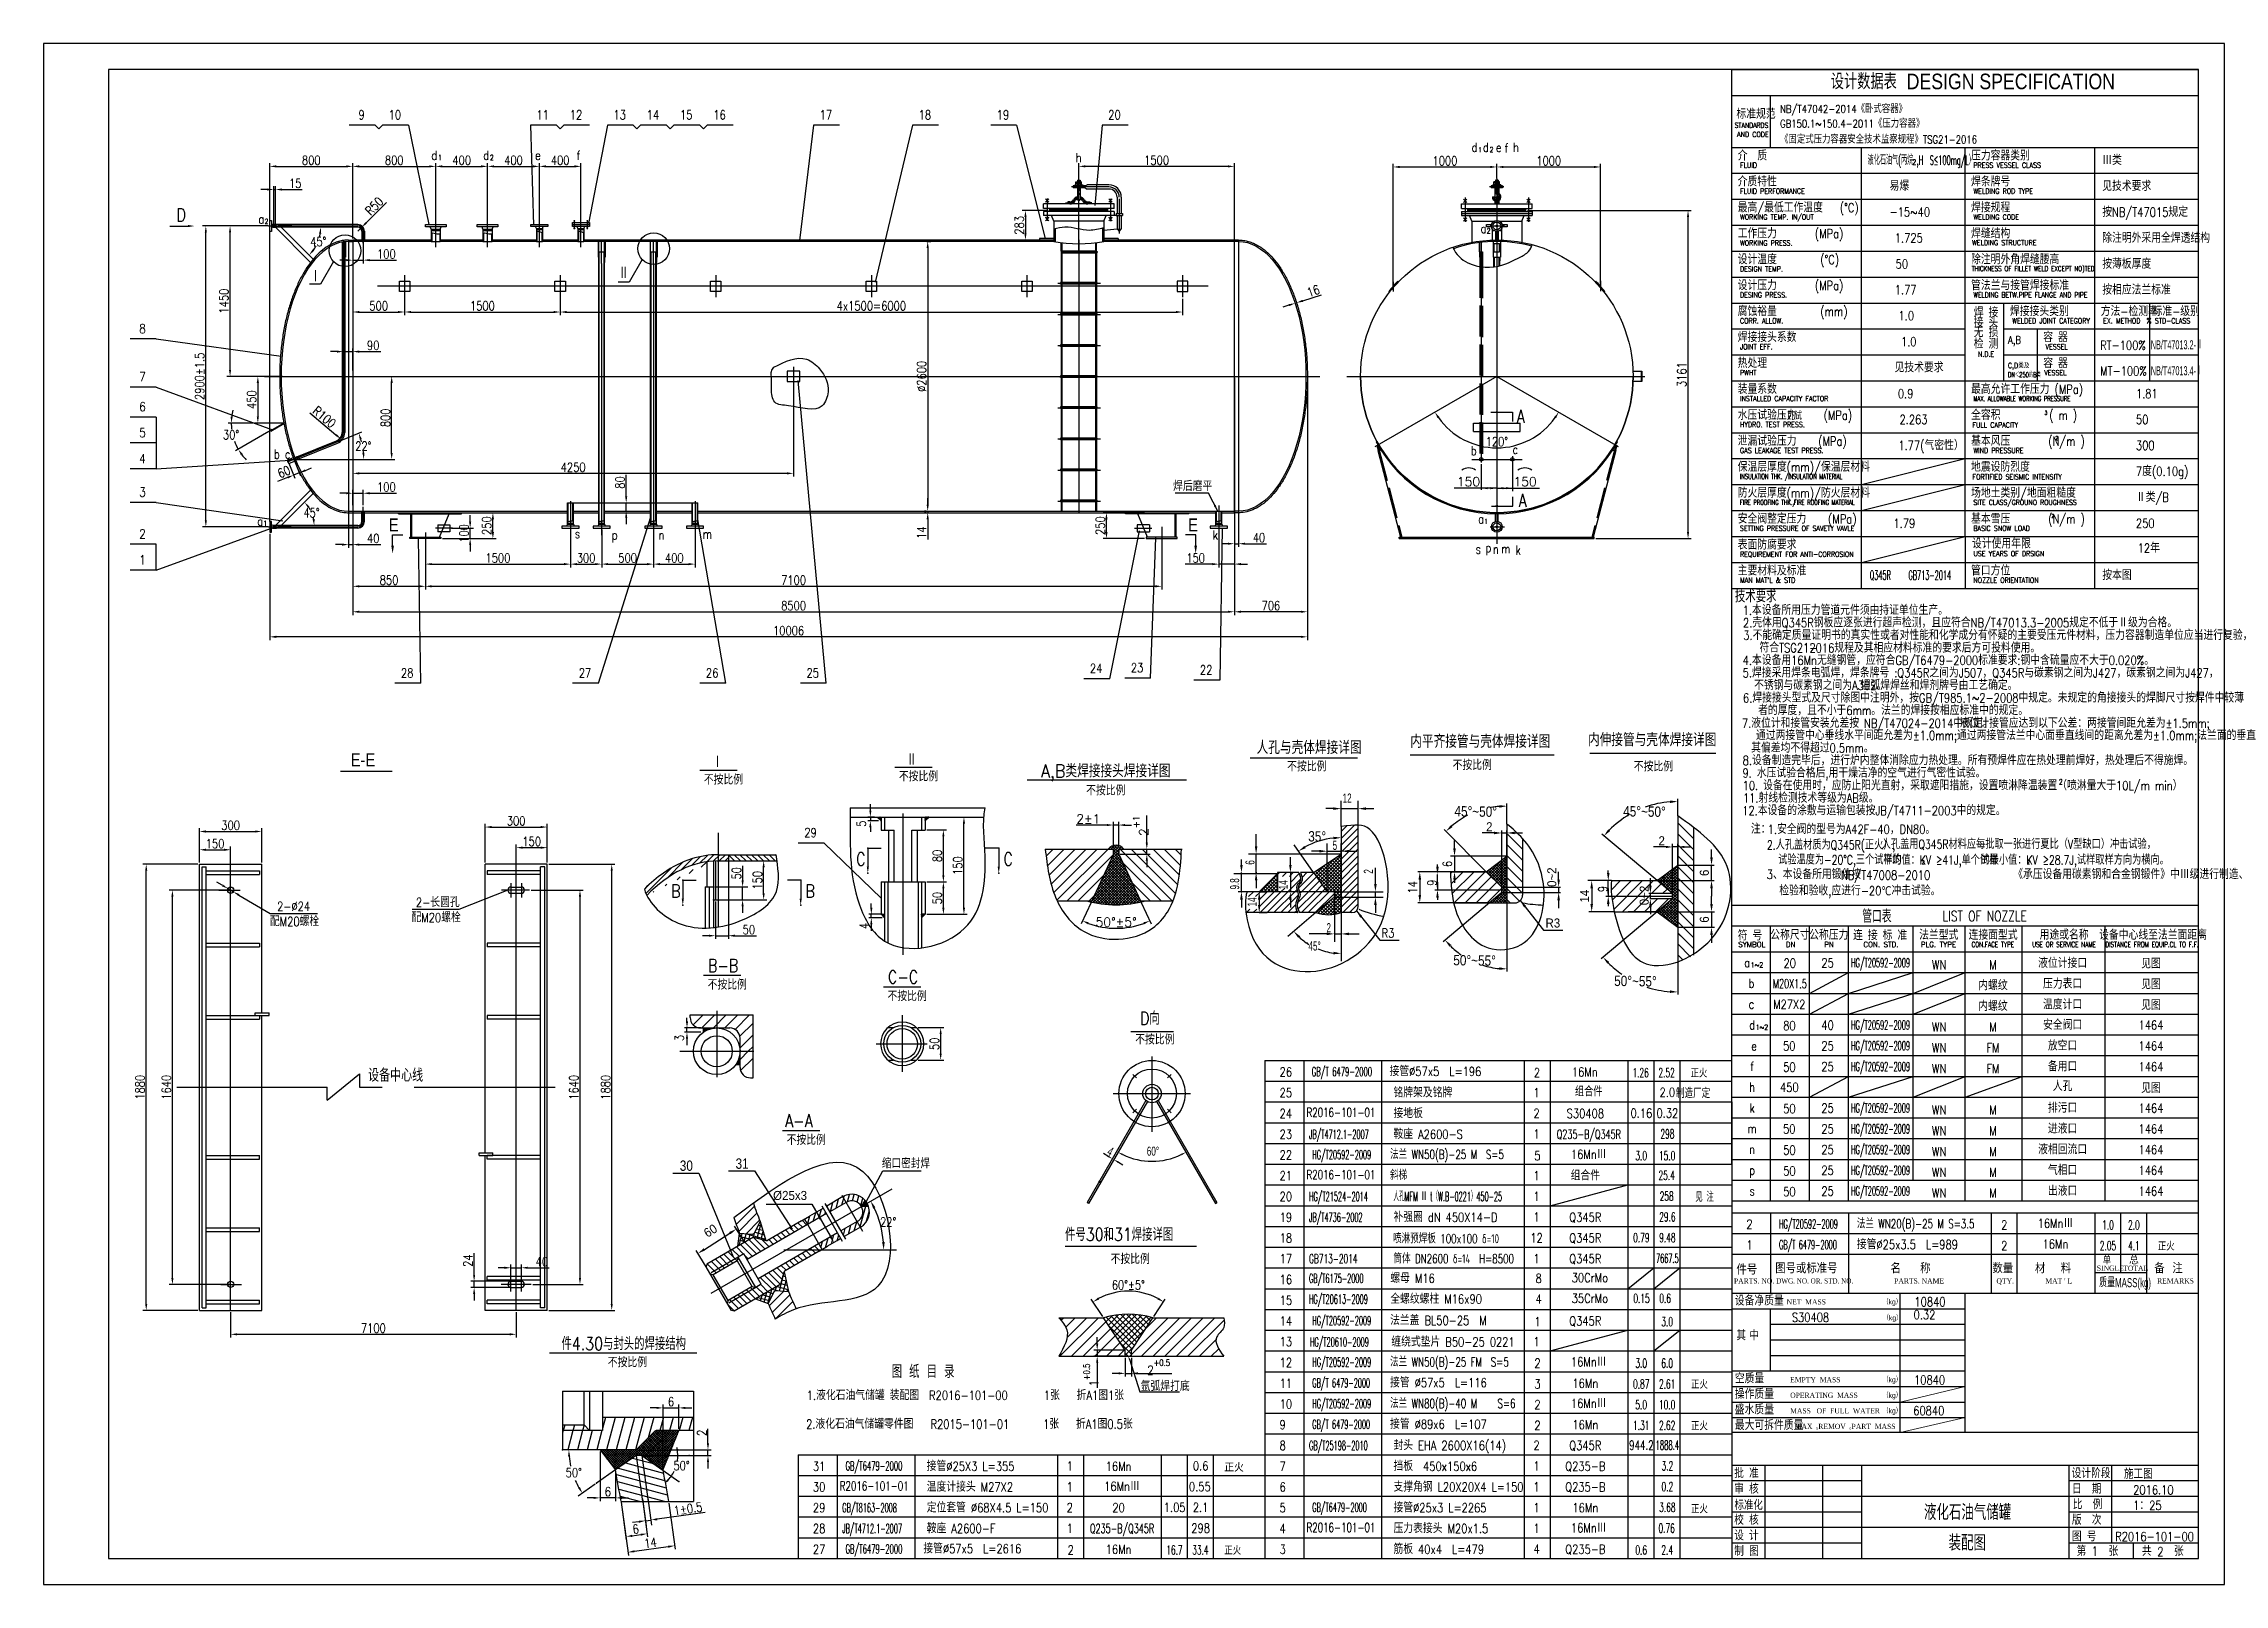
# Model space of a CAD drawing. Header units: millimetres. Extents: x -5725 to -4394, y 10788 to 11382.
# Drawn here: x -5725 to -4884, y 10788 to 11382 of the extents above; entities that cross this region are included whole.
import ezdxf
from ezdxf.enums import TextEntityAlignment as Align
from ezdxf.lldxf.tags import DXFTag

# ---------------------------------------------------------------- set-up
doc = ezdxf.new("R2010")
doc.units = ezdxf.units.MM
doc.linetypes.add('ACAD_ISO02W100', pattern=[15, 12, -3])
doc.linetypes.add('SDX', pattern=[22, 18, -1, 0.5, -1, 0.5, -1])
doc.layers.get('0').update_dxf_attribs({"lineweight": 30})
for name, color, linetype in [('1', 2, 'Continuous'), ('2', 3, 'D-1'), ('3', 2, 'D-2'), ('4', 4, 'SDX'), ('5', 5, 'ACAD_ISO02W100'), ('Layer2', 2, 'Continuous'), ('中心线', 1, 'CENTER'), ('双点划线', 4, 'PHANTOM'), ('文字层', 2, 'Continuous'), ('标注层', 2, 'Continuous'), ('细实线', 2, 'Continuous'), ('细实线层', 2, 'Continuous'), ('设计数据表', 7, 'Continuous')]:
    doc.layers.add(name, color=color, linetype=linetype)
doc.styles.add('ENG', font='', dxfattribs={"width": 0.8})
doc.styles.add('HZ', font='hztxt_e.shx', dxfattribs={"width": 0.95, "bigfont": 'HZTXT.SHX'})
doc.styles.add('HZTXT', font='simplex.shx', dxfattribs={"width": 0.8, "bigfont": 'HZTXT.SHX'})
doc.styles.get("Standard").update_dxf_attribs({"font": 'txt.shx', "bigfont": 'hztxt.shx'})
doc.styles.add('设备室字体', font='simplex.shx', dxfattribs={"width": 0.8, "bigfont": 'HZTXT.SHX'})
doc.styles.get('ENG').set_extended_font_data('@Batang')
tags = doc.linetypes.add('CENTER', pattern=[2.45, 2, -0.15, 0.15, -0.15]).pattern_tags.tags
tags[10:11] = [DXFTag(74, 4), DXFTag(75, 0), DXFTag(340, '0'), DXFTag(46, 1.0), DXFTag(50, 0.0), DXFTag(44, 0.0), DXFTag(45, 0.0)]
tags[8:9] = [DXFTag(74, 4), DXFTag(75, 0), DXFTag(340, '0'), DXFTag(46, 1.0), DXFTag(50, 0.0), DXFTag(44, 0.0), DXFTag(45, 0.0)]
tags[6:7] = [DXFTag(74, 4), DXFTag(75, 0), DXFTag(340, '0'), DXFTag(46, 1.0), DXFTag(50, 0.0), DXFTag(44, 0.0), DXFTag(45, 0.0)]
tags[4:5] = [DXFTag(74, 4), DXFTag(75, 0), DXFTag(340, '0'), DXFTag(46, 1.0), DXFTag(50, 0.0), DXFTag(44, 0.0), DXFTag(45, 0.0)]
tags = doc.linetypes.add('D-1', pattern=[34, 30, -1.5, 1, -1.5]).pattern_tags.tags
tags[10:11] = [DXFTag(74, 4), DXFTag(75, 0), DXFTag(340, '0'), DXFTag(46, 1.0), DXFTag(50, 0.0), DXFTag(44, 0.0), DXFTag(45, 0.0)]
tags[8:9] = [DXFTag(74, 4), DXFTag(75, 0), DXFTag(340, '0'), DXFTag(46, 1.0), DXFTag(50, 0.0), DXFTag(44, 0.0), DXFTag(45, 0.0)]
tags[6:7] = [DXFTag(74, 4), DXFTag(75, 0), DXFTag(340, '0'), DXFTag(46, 1.0), DXFTag(50, 0.0), DXFTag(44, 0.0), DXFTag(45, 0.0)]
tags[4:5] = [DXFTag(74, 4), DXFTag(75, 0), DXFTag(340, '0'), DXFTag(46, 1.0), DXFTag(50, 0.0), DXFTag(44, 0.0), DXFTag(45, 0.0)]
tags = doc.linetypes.add('D-2', pattern=[10.3, 8, -1, 0.3, -1]).pattern_tags.tags
tags[10:11] = [DXFTag(74, 4), DXFTag(75, 0), DXFTag(340, '0'), DXFTag(46, 1.0), DXFTag(50, 0.0), DXFTag(44, 0.0), DXFTag(45, 0.0)]
tags[8:9] = [DXFTag(74, 4), DXFTag(75, 0), DXFTag(340, '0'), DXFTag(46, 1.0), DXFTag(50, 0.0), DXFTag(44, 0.0), DXFTag(45, 0.0)]
tags[6:7] = [DXFTag(74, 4), DXFTag(75, 0), DXFTag(340, '0'), DXFTag(46, 1.0), DXFTag(50, 0.0), DXFTag(44, 0.0), DXFTag(45, 0.0)]
tags[4:5] = [DXFTag(74, 4), DXFTag(75, 0), DXFTag(340, '0'), DXFTag(46, 1.0), DXFTag(50, 0.0), DXFTag(44, 0.0), DXFTag(45, 0.0)]
tags = doc.linetypes.add('PHANTOM', pattern=[2.5, 1.25, -0.25, 0.25, -0.25, 0.25, -0.25]).pattern_tags.tags
tags[14:15] = [DXFTag(74, 4), DXFTag(75, 0), DXFTag(340, '0'), DXFTag(46, 1.0), DXFTag(50, 0.0), DXFTag(44, 0.0), DXFTag(45, 0.0)]
tags[12:13] = [DXFTag(74, 4), DXFTag(75, 0), DXFTag(340, '0'), DXFTag(46, 1.0), DXFTag(50, 0.0), DXFTag(44, 0.0), DXFTag(45, 0.0)]
tags[10:11] = [DXFTag(74, 4), DXFTag(75, 0), DXFTag(340, '0'), DXFTag(46, 1.0), DXFTag(50, 0.0), DXFTag(44, 0.0), DXFTag(45, 0.0)]
tags[8:9] = [DXFTag(74, 4), DXFTag(75, 0), DXFTag(340, '0'), DXFTag(46, 1.0), DXFTag(50, 0.0), DXFTag(44, 0.0), DXFTag(45, 0.0)]
tags[6:7] = [DXFTag(74, 4), DXFTag(75, 0), DXFTag(340, '0'), DXFTag(46, 1.0), DXFTag(50, 0.0), DXFTag(44, 0.0), DXFTag(45, 0.0)]
tags[4:5] = [DXFTag(74, 4), DXFTag(75, 0), DXFTag(340, '0'), DXFTag(46, 1.0), DXFTag(50, 0.0), DXFTag(44, 0.0), DXFTag(45, 0.0)]
doc.dimstyles.new('ISO-25', dxfattribs={"dimtxt": 3.5, "dimasz": 2.5, "dimexe": 1.25, "dimexo": 0.625, "dimtad": 1, "dimlfac": 15, "dimtxsty": 'Standard', "dimcen": 2.5, "dimadec": 0, "dimazin": 0, "dimtfac": 1, "dimtmove": 0, "dimatfit": 3, "dimfxl": 1.25, "dimarcsym": 0})
doc.dimstyles.new('ISO-26', dxfattribs={"dimtxt": 3.5, "dimasz": 2.5, "dimexe": 1.25, "dimexo": 0.625, "dimtad": 1, "dimlfac": 20, "dimtxsty": 'Standard', "dimcen": 2.5, "dimadec": 0, "dimazin": 0, "dimtfac": 1, "dimtmove": 0, "dimatfit": 3, "dimfxl": 1.25, "dimarcsym": 0})
doc.dimstyles.new('STANDARD$7', dxfattribs={"dimscale": 0, "dimtxt": 3.5, "dimasz": 3.5, "dimexe": 1.25, "dimexo": 0.625, "dimgap": 1, "dimtad": 1, "dimdec": 4, "dimdsep": 46, "dimlunit": 6, "dimtxsty": 'HZ', "dimcen": 2.5, "dimadec": 0, "dimazin": 0, "dimtfac": 1, "dimtdec": 4, "dimtmove": 0, "dimatfit": 3, "dimfxl": 1, "dimtolj": 1, "dimtzin": 0, "dimarcsym": 0})
pattern_1 = [(45, (-7978.568223, 11126.888575), (-0.0224506403, 0.0224506403), [])]
pattern_2 = [(135, (-7978.568223, 11126.888575), (-0.0224506403, -0.0224506403), [])]
pattern_3 = [(135, (-2808.412317, 11126.888575), (0.0224506403, 0.0224506403), [])]
pattern_4 = [(45, (-2808.412317, 11126.888575), (0.0224506403, -0.0224506403), [])]

msp = doc.modelspace()

# ---------------------------------------------------------------- texts
at = {"style": 'HZ', "width": 0.85}
msp.add_text('E-E', height=5, dxfattribs=at).set_placement((-5606.52874, 11103.8195))
at = {"layer": '1'}
for s, height, style, width, p in [('设计数据表  DESIGN SPECIFICATION', 6, 'HZ', 0.85, (-5035.75086, 11364.85477)), ('标准规范', 3.5, 'HZTXT', 0.8, (-5072.11794, 11353.48646)), ('NB/T47042-2014《卧式容器》', 3, 'HZTXT', 0.8, (-5055.30156, 11355.76689)), ('STANDARDS', 2, 'HZTXT', 0.7, (-5072.79761, 11349.95511)), ('AND CODE', 2, 'HZTXT', 0.8, (-5071.85611, 11346.44366)), ('GB150.1~150.4-2011《压力容器》', 3, 'HZTXT', 0.8, (-5055.30156, 11350.07024)), ('《固定式压力容器安全技术监察规程》TSG21-2016', 3, 'HZTXT', 0.8, (-5055.30156, 11343.97488)), ('d', 3.5, 'HZTXT', 0.8, (-5575.4125, 11337.63361)), ('1', 2, 'HZTXT', 0.8, (-5572.86105, 11337.50735)), ('d', 3.5, 'HZTXT', 0.8, (-5555.4125, 11337.63361)), ('2', 2, 'HZTXT', 0.8, (-5552.86105, 11337.50735)), ('e', 3.5, 'HZTXT', 0.8, (-5535.4125, 11337.63361)), ('f', 3.5, 'HZTXT', 0.8, (-5519.4125, 11337.63361)), ('h', 3.5, 'HZTXT', 0.8, (-5326.90653, 11336.72441)), ('d', 3.5, 'HZTXT', 0.8, (-5174.28084, 11340.6886)), ('1', 2, 'HZTXT', 0.8, (-5171.72939, 11340.56234)), ('d', 3.5, 'HZTXT', 0.8, (-5169.871, 11340.6886)), ('2', 2, 'HZTXT', 0.8, (-5167.31955, 11340.56234)), ('e', 3.5, 'HZTXT', 0.8, (-5164.85794, 11340.66176)), ('f', 3.5, 'HZTXT', 0.8, (-5161.49143, 11340.43793)), ('h', 3.5, 'HZTXT', 0.8, (-5158.25926, 11340.69502)), ('介  质', 3.5, 'HZTXT', 0.8, (-5071.63051, 11337.4241)), ('液化石油气(丙烷 ,H  S≤100mg/L）', 3.5, 'HZTXT', 0.5, (-5021.55379, 11335.76866)), ('2', 2, 'HZTXT', 0.8, (-5004.28966, 11335.74619)), ('压力容器类别', 3.5, 'HZTXT', 0.8, (-4981.63051, 11337.4241)), ('Ⅲ类', 3.5, 'HZTXT', 0.8, (-4931.04247, 11335.69675)), ('介质特性', 3.5, 'HZTXT', 0.8, (-5071.63051, 11327.4241)), ('FLUID', 2, 'HZTXT', 0.8, (-5070.7387, 11334.57159)), ('易爆', 3.5, 'HZTXT', 0.8, (-5013.05607, 11325.76866)), ('焊条牌号', 3.5, 'HZTXT', 0.8, (-4981.63051, 11327.4241)), ('PRESS VESSEL CLASS', 2, 'HZTXT', 0.8, (-4980.7387, 11334.57159)), ('见技术要求', 3.5, 'HZTXT', 0.8, (-4931.04247, 11325.69675)), ('最高/最低工作温度   (%%DC)', 3.5, 'HZTXT', 0.8, (-5071.63051, 11317.4241)), ('FLUID PERFORMANCE', 2, 'HZTXT', 0.8, (-5070.7387, 11324.57159)), ('焊接规程', 3.5, 'HZTXT', 0.8, (-4981.63051, 11317.4241)), ('WELDING ROD TYPE', 2, 'HZTXT', 0.8, (-4980.7387, 11324.57159)), ('按NB/T47015规定', 3.5, 'HZTXT', 0.8, (-4931.04247, 11315.69675)), ('D', 5, '设备室字体', 0.8, (-5673.70759, 11313.91812)), ('a', 3.5, 'HZTXT', 0.8, (-5642.10534, 11313.03872)), ('2', 2, 'HZTXT', 0.8, (-5639.78093, 11312.91246)), ('a', 3.5, 'HZTXT', 0.8, (-5170.75636, 11309.39689)), ('工作压力       (MPa)', 3.5, 'HZTXT', 0.8, (-5071.63051, 11307.4241)), ('WORKING TEMP. IN/OUT', 2, 'HZTXT', 0.8, (-5070.7387, 11314.57159)), ('-15~40', 3.5, 'HZTXT', 0.8, (-5013.05607, 11315.76866)), ('WELDING CODE', 2, 'HZTXT', 0.8, (-4980.7387, 11314.57159)), ('2', 2, 'HZTXT', 0.8, (-5168.43196, 11309.27063)), ('WORKING PRESS.', 2, 'HZTXT', 0.8, (-5070.7387, 11304.57159)), ('1.725', 3.5, 'HZTXT', 0.8, (-5011.04357, 11305.76866)), ('焊缝结构', 3.5, 'HZTXT', 0.8, (-4981.63051, 11307.4241)), ('WELDING STRUCTURE', 2, 'HZTXT', 0.8, (-4981.23607, 11304.6958)), ('除注明外采用全焊透结构', 3.5, 'HZTXT', 0.8, (-4931.04247, 11305.69675)), ('Ⅰ', 5, '设备室字体', 0.8, (-5622.09851, 11290.33244)), ('Ⅱ', 5, '设备室字体', 0.8, (-5503.21911, 11291.54559)), ('设计温度        (%%DC)', 3.5, 'HZTXT', 0.8, (-5071.63051, 11297.4241)), ('DESIGN TEMP.', 2, 'HZTXT', 0.8, (-5070.7387, 11294.57159)), ('50', 3.5, 'HZTXT', 0.8, (-5010.74161, 11295.76866)), ('除注明外角焊缝腰高', 3.5, 'HZTXT', 0.8, (-4981.63051, 11297.4241)), ('THICKNESS OF FILLET WELD EXCEPT NO)TED', 2, 'HZTXT', 0.65, (-4981.36041, 11294.69579)), ('按薄板厚度', 3.5, 'HZTXT', 0.8, (-4931.04247, 11295.69675)), ('设计压力       (MPa)', 3.5, 'HZTXT', 0.8, (-5071.63051, 11287.4241)), ('DESING PRESS.', 2, 'HZTXT', 0.8, (-5070.7387, 11284.57159)), ('1.77', 3.5, 'HZTXT', 0.8, (-5011.04357, 11285.76866)), ('管法兰与接管焊接标准', 3.5, 'HZTXT', 0.8, (-4981.63051, 11287.4241)), ('WELDING BETW.PIPE FLANGE AND PIPE', 2, 'HZTXT', 0.7, (-4980.7387, 11284.57159)), ('按相应法兰标准', 3.5, 'HZTXT', 0.8, (-4931.04247, 11285.69675)), ('腐蚀裕量        (mm)', 3.5, 'HZTXT', 0.8, (-5071.63051, 11277.4241)), ('1.0', 3.5, 'HZTXT', 0.8, (-5009.61899, 11275.76866)), ('焊 接', 3.5, 'HZTXT', 0.8, (-4980.59877, 11276.98905)), ('焊接接头类别      ', 3.5, 'HZTXT', 0.8, (-4966.63051, 11277.4241)), ('方法-检测率', 3.5, 'HZTXT', 0.8, (-4931.63051, 11277.4241)), ('标准-级别', 3.5, 'HZTXT', 0.8, (-4911.63051, 11277.4241)), ('焊接接头系数        ', 3.5, 'HZTXT', 0.8, (-5071.63051, 11267.4241)), ('CORR. ALLOW.', 2, 'HZTXT', 0.8, (-5070.7387, 11274.57159)), ('接 头', 3.5, 'HZTXT', 0.8, (-4980.59877, 11273.07347)), ('无 损', 3.5, 'HZTXT', 0.8, (-4980.59877, 11269.2884)), ('A,B', 3, 'HZTXT', 0.8, (-4967.39581, 11266.71336)), ('WELDED JOINT CATEGORY', 2, 'HZTXT', 0.8, (-4965.7387, 11274.57159)), ('容 器', 3.5, 'HZTXT', 0.8, (-4953.8132, 11267.4177)), ('EX. METHOD  %', 2, 'HZTXT', 0.8, (-4930.7387, 11274.57159)), ('STD-CLASS', 2, 'HZTXT', 0.8, (-4910.7387, 11274.57159)), ('热处理', 3.5, 'HZTXT', 0.8, (-5071.63051, 11257.4241)), ('JOINT EFF.', 2, 'HZTXT', 0.8, (-5070.7387, 11264.57159)), ('1.0', 3.5, 'HZTXT', 0.8, (-5008.67454, 11265.76866)), ('检 测', 3.5, 'HZTXT', 0.8, (-4980.59877, 11264.87743)), ('N.D.E', 2, 'HZTXT', 0.8, (-4978.92909, 11261.74009)), ('N.D.E', 2, 'HZTXT', 0.8, (-4978.92909, 11261.74009)), ('容 器', 3.5, 'HZTXT', 0.8, (-4953.8132, 11257.4177)), ('VESSEL', 2, 'HZTXT', 0.8, (-4952.92138, 11264.56519)), ('RT-100%', 3.5, 'HZTXT', 0.8, (-4931.87547, 11264.36543)), ('NB/T47013.2-Ⅱ', 3.5, 'HZ', 0.5, (-4912.30829, 11264.58172)), ('PWHT', 2, 'HZTXT', 0.8, (-5070.7387, 11254.57159)), ('见技术要求', 3.5, 'HZTXT', 0.8, (-5011.14367, 11255.76866)), ('C,D类及', 2, 'HZTXT', 0.8, (-4967.40853, 11257.33)), ('DN＜250的B类', 2, 'HZTXT', 0.6, (-4967.40853, 11253.78613)), ('VESSEL', 2, 'HZTXT', 0.8, (-4953.42045, 11254.56519)), ('MT-100%', 3.5, 'HZTXT', 0.8, (-4931.87547, 11254.50629)), ('NB/T47013.4-Ⅰ', 3.5, 'HZ', 0.5, (-4912.30829, 11254.58172)), ('装量系数', 3.5, 'HZTXT', 0.8, (-5071.63051, 11247.4241)), ('INSTALLED CAPACITY FACTOR', 2, 'HZTXT', 0.8, (-5070.7387, 11244.57159)), ('0.9', 3.5, 'HZTXT', 0.8, (-5009.87959, 11245.76866)), ('最高允许工作压力 (MPa)', 3.5, 'HZTXT', 0.8, (-4981.63051, 11247.4241)), ('MAX. ALLOWABLE WORKING PRESSURE', 2, 'HZTXT', 0.6, (-4980.7387, 11244.57159)), ('1.81', 3.5, 'HZTXT', 0.8, (-4918.0572, 11245.76866)), ('A', 5, '设备室字体', 0.8, (-5156.82811, 11236.25356)), ('水压试验压力     (MPa)', 3.5, 'HZTXT', 0.8, (-5071.63051, 11237.4241)), ('HYDRO. TEST PRESS.  ', 2, 'HZTXT', 0.8, (-5070.7387, 11234.57159)), ('卧试', 3, 'HZTXT', 0.7, (-5052.52376, 11237.37735)), ('2.263', 3.5, 'HZTXT', 0.8, (-5009.23775, 11235.76866)), ('全容积         ( m )', 3.5, 'HZTXT', 0.8, (-4981.63051, 11237.4241)), ('FULL CAPACITY', 2, 'HZTXT', 0.8, (-4981.06488, 11234.40862)), ('3', 1.5, 'HZTXT', 0.8, (-4953.32889, 11239.38002)), ('50', 3.5, 'HZTXT', 0.8, (-4918.0572, 11235.76866)), ('泄漏试验压力    (MPa)', 3.5, 'HZTXT', 0.8, (-5071.63051, 11227.4241)), ('1.77(气密性）', 3.5, 'HZTXT', 0.8, (-5009.67205, 11225.76866)), ('基本风压       (N/m )', 3.5, 'HZTXT', 0.8, (-4981.63051, 11227.4241)), ('2', 1.5, 'HZTXT', 0.8, (-4949.13398, 11229.57094)), ('300', 3.5, 'HZTXT', 0.8, (-4918.0572, 11225.76866)), ('b c', 3.5, 'HZTXT', 0.8, (-5636.1107, 11222.4182)), ('b ', 3.5, 'HZTXT', 0.8, (-5174.57153, 11223.7689)), ('c', 3.5, 'HZTXT', 0.8, (-5158.47865, 11224.23111)), ('保温层厚度(mm)/保温层材料', 3.5, 'HZTXT', 0.8, (-5071.63051, 11217.4241)), ('GAS LEAKAGE TEST PRESS. ', 2, 'HZTXT', 0.8, (-5070.7387, 11224.57159)), ('地震设防烈度', 3.5, 'HZTXT', 0.8, (-4981.63051, 11217.4241)), ('WIND PRESSURE', 2, 'HZTXT', 0.8, (-4980.7387, 11224.57159)), ('7度(0.10g)', 3.5, 'HZTXT', 0.8, (-4918.0572, 11215.76866)), ('防火层厚度(mm)/防火层材料', 3.5, 'HZTXT', 0.8, (-5071.63051, 11207.4241)), ('INSULATION THK. /', 2, 'HZTXT', 0.6, (-5070.7387, 11214.57159)), ('INSULATION MATERIAL', 2, 'HZTXT', 0.6, (-5052.17312, 11214.57159)), ('场地土类别/地面粗糙度', 3.5, 'HZTXT', 0.8, (-4981.63051, 11207.4241)), ('FORTIFIED SEISMIC INTENSITY', 2, 'HZTXT', 0.8, (-4981.06488, 11214.40862)), ('A', 5, '设备室字体', 0.8, (-5156.10687, 11203.84412)), ('FIRE PROOFING THK./', 2, 'HZTXT', 0.6, (-5070.7387, 11204.57159)), ('FIRE ROOFING MATERIAL', 2, 'HZTXT', 0.6, (-5049.98415, 11204.57159)), ('SITE CLASS/GROUNO ROUGHNESS', 2, 'HZTXT', 0.75, (-4980.7387, 11204.57159)), ('Ⅱ类/B', 3.5, 'HZTXT', 0.8, (-4918.0572, 11205.76866)), ('a', 3.5, 'HZTXT', 0.8, (-5642.53963, 11196.56732)), ('1', 2, 'HZTXT', 0.8, (-5640.21522, 11196.44107)), ('E', 5, 'HZ', 0.85, (-5591.83296, 11194.36948)), ('s', 3.5, 'HZTXT', 0.8, (-5520.09487, 11191.73248)), ('m', 3.5, 'HZTXT', 0.8, (-5470.76282, 11191.57841)), ('E', 5, 'HZ', 0.85, (-5283.52233, 11194.36948)), ('k', 3.5, 'HZTXT', 0.8, (-5274.09427, 11191.29035)), ('a', 3.5, 'HZTXT', 0.8, (-5171.73725, 11197.40596)), ('1', 2, 'HZTXT', 0.8, (-5169.41285, 11197.2797)), ('安全阀整定压力    (MPa)', 3.5, 'HZTXT', 0.8, (-5071.63051, 11197.4241)), ('SETTING PRESSURE OF SAVETY VAVLE', 2, 'HZTXT', 0.75, (-5070.7387, 11194.57159)), ('1.79', 3.5, 'HZTXT', 0.8, (-5011.55962, 11195.76866)), ('基本雪压       (N/m )', 3.5, 'HZTXT', 0.8, (-4981.63051, 11197.4241)), ('BASIC SNOW LOAD', 2, 'HZTXT', 0.8, (-4980.7387, 11194.57159)), ('2', 1.5, 'HZTXT', 0.8, (-4950.68431, 11199.57094)), ('250', 3.5, 'HZTXT', 0.8, (-4918.0572, 11195.76866)), ('p', 3.5, 'HZTXT', 0.8, (-5505.86768, 11191.29035)), ('n', 3.5, 'HZTXT', 0.8, (-5487.81215, 11191.29035)), ('s', 3.5, 'HZTXT', 0.8, (-5172.69706, 11185.78658)), ('p', 3.5, 'HZTXT', 0.8, (-5168.91021, 11186.34183)), ('n', 3.5, 'HZTXT', 0.8, (-5166.0614, 11185.7851)), ('m', 3.5, 'HZTXT', 0.8, (-5162.8336, 11185.93964)), ('k', 3.5, 'HZTXT', 0.8, (-5157.28038, 11185.39796)), ('表面防腐要求', 3.5, 'HZTXT', 0.8, (-5071.63051, 11187.4241)), ('REQUIREMENT FOR ANTI-CORROSION', 2, 'HZTXT', 0.8, (-5070.7387, 11184.57159)), ('设计使用年限', 3.5, 'HZTXT', 0.8, (-4981.26104, 11187.82691)), ('USE YEARS OF DRSIGN', 2, 'HZTXT', 0.8, (-4980.69541, 11184.81144)), ('12年', 3.5, 'HZTXT', 0.8, (-4917.36129, 11186.19556)), ('主要材料及标准', 3.5, 'HZTXT', 0.8, (-5071.63051, 11177.4241)), ('Q345R     GB713-2014 ', 3.5, 'HZTXT', 0.5, (-5020.70954, 11175.76866)), ('管口方位', 3.5, 'HZTXT', 0.8, (-4981.63051, 11177.4241)), ('按本图', 3.5, 'HZTXT', 0.8, (-4931.04247, 11175.69675)), ('技术要求', 5, '设备室字体', 0.8, (-5072.69655, 11167.01315)), ("MAN MAT'L & STD", 2, 'HZTXT', 0.8, (-5070.7387, 11174.57159)), ('NOZZLE ORIENTATION', 2, 'HZTXT', 0.8, (-4980.7387, 11174.57159)), ('2.壳体用Q345R钢板应逐张进行超声检测，且应符合NB/T47013.3-2005规定不低于Ⅱ级为合格。', 3.5, 'HZTXT', 0.8, (-5069.59095, 11157.40242)), ('1.本设备所用压力管道元件须由持证单位生产。', 3.5, 'HZTXT', 0.8, (-5069.72931, 11162.22931)), ('3.不能确定质量证明书的真实性或者对性能和化学成分有怀疑的主要受压元件材料，压力容器制造单位应当进行复验，', 3.5, 'HZTXT', 0.8, (-5069.49408, 11152.57554)), ('4.本设备用16Mn无缝钢管，应符合GB/T6479-2000标准要求:钢中含硫量应不大于0.020%%%。', 3.5, 'HZTXT', 0.8, (-5069.72931, 11142.92177)), ('   符合TSG21-', 3.5, 'HZTXT', 0.8, (-5069.49408, 11147.74865)), ('2016规程及其相应材料标准的要求后方可投料使用。', 3.5, 'HZTXT', 0.8, (-5043.97015, 11147.6849)), ('5.焊接采用焊条电弧焊，焊条牌号 :Q345R之间为J507，Q345R与碳素钢之间为J427，碳素钢之间为J427，', 3.5, 'HZTXT', 0.8, (-5069.70746, 11138.09488)), ('  不锈钢与碳素钢之间为A302。', 3.5, 'HZTXT', 0.8, (-5069.15159, 11133.268)), ('  埋弧焊焊丝和焊剂牌号由工艺确定。', 3.5, 'HZTXT', 0.8, (-5028.04823, 11133.2722)), ('6.焊接接头型式及尺寸除图中注明外，按GB/T985.1~2-2008中规定。未规定的角接接头的焊脚尺寸按焊件中较薄', 3.5, 'HZTXT', 0.8, (-5069.58191, 11128.44111)), ('   者的厚度，且不小于6mm。法兰的焊接按相应标准中的规定。', 3.5, 'HZTXT', 0.8, (-5070.00836, 11123.61423)), ('7.液位计和接管安装允差按 NB/T47024-2014中规定。', 3.5, 'HZTXT', 0.8, (-5070.00836, 11118.68659)), ('液位计接管应达到以下公差：两接管间距允差为%%P1.5mm;', 3.5, 'HZTXT', 0.8, (-4986.00118, 11118.68659)), ('人孔与壳体焊接详图', 5, 'HZTXT', 0.9, (-5257.16537, 11108.5626)), ('其偏差均不得超过0.5mm。', 3.5, 'HZTXT', 0.8, (-5066.43108, 11109.13357)), ('   通过两接管中心垂线水平间距允差为%%P1.0mm;通过两接管法兰中心面垂直线间的距离允差为%%P1.0mm;法兰面的垂直', 3.5, 'HZTXT', 0.8, (-5070.83526, 11113.96045)), ('Ⅰ', 5, '设备室字体', 0.8, (-5467.06502, 11103.06201)), ('不按比例', 3.5, 'HZTXT', 0.8, (-5395.09893, 11098.05993)), ('Ⅱ', 5, '设备室字体', 0.8, (-5392.23485, 11103.99199)), ('不按比例', 3.5, 'HZTXT', 0.8, (-5245.3852, 11101.89593)), ('9. 水压试验合格后,用干燥洁净的空气进行气密性试验。', 3.5, 'HZTXT', 0.8, (-5069.77302, 11099.4798)), ('8.设备制造完毕后，进行炉内整体消除应力热处理。所有预焊件应在热处理前焊好，热处理后不得施焊。', 3.5, 'HZTXT', 0.8, (-5069.70064, 11104.30668)), ('不按比例', 3.5, 'HZTXT', 0.8, (-5470.31874, 11096.81858)), ('12', 3.5, 'HZ', 0.67, (-5224.00123, 11089.83022)), ('10. 设备在使用时，应防止阳光直射，采取遮阳措施，设置喷淋降温装置（喷淋量大于10L/m min）', 3.5, 'HZTXT', 0.8, (-5069.72931, 11094.65291)), ('11.射线检测技术等级为AB级。', 3.5, 'HZTXT', 0.8, (-5069.61548, 11089.82603)), ('2', 2, 'HZTXT', 0.8, (-4947.81115, 11096.836)), ('12.本设备的涂敷与运输包装按JB/T4711-2003中的规定。', 3.5, 'HZTXT', 0.8, (-5069.89081, 11084.99914)), ('注：', 3.5, 'HZTXT', 0.8, (-5066.53916, 11077.86244)), ('1.安全阀的型号为A42F-40，DN80。', 3.5, 'HZTXT', 0.8, (-5060.06664, 11077.7631)), ('C', 5, '设备室字体', 0.8, (-5411.5967, 11065.55891)), ('C', 5, '设备室字体', 0.8, (-5354.7669, 11065.55891)), ('5', 3.5, 'HZ', 0.67, (-5227.85013, 11071.59475)), ('2.人孔盖材质为Q345R(正火）,', 3.5, 'HZTXT', 0.75, (-5060.36918, 11071.75148)), ('  试验温度为-20%%DC,三个试样的', 3.5, 'HZTXT', 0.75, (-5059.63977, 11066.0154)), ('  人孔盖用Q345R材料应每批取一张进行夏比（V型缺口）冲击试验，', 3.5, 'HZTXT', 0.75, (-5019.68849, 11072.01765)), (' 平均值：KV ≥41J,单个试样', 3.5, 'HZTXT', 0.75, (-5017.37497, 11065.90652)), ('2', 1.5, 'HZTXT', 0.75, (-5000.67827, 11066.07234)), ('的最小值：KV ≥28.7J,试样取样方向为横向。', 3.5, 'HZTXT', 0.75, (-4977.9792, 11065.95069)), ('2', 1.5, 'HZTXT', 0.75, (-4960.06577, 11066.07234)), ('3、本设备所用锻件按                            《承压设备用碳素钢和合金钢锻件》中Ⅲ级进行制造、', 3.5, 'HZTXT', 0.8, (-5060.44602, 11060.3832)), ('NB/T47008-2010', 3.5, 'HZTXT', 0.8, (-5031.80746, 11060.11128)), ('2-%%c24', 3.5, 'HZTXT', 0.8, (-5634.89734, 11048.0659)), ('2-长圆孔', 3.5, 'HZTXT', 0.8, (-5581.35702, 11049.59316)), ('B', 5, '设备室字体', 0.8, (-5482.94917, 11053.20191)), ('B', 5, '设备室字体', 0.8, (-5431.14515, 11053.20191)), ('检验和验收,应进行-20℃冲击试验。', 3.5, 'HZTXT', 0.8, (-5055.58077, 11054.08483)), ('配M20螺栓', 3.5, 'HZTXT', 0.8, (-5637.67217, 11042.23257)), ('配M20螺栓', 3.5, 'HZTXT', 0.8, (-5583.09386, 11043.75983)), ('2', 3.5, 'HZ', 0.67, (-5230.2154, 11039.85993)), ('管口表', 5, '设备室字体', 0.75, (-5023.56324, 11043.53602)), ('45%%D', 3.5, 'HZ', 0.67, (-5237.17397, 11032.81093)), ('B-B', 5, '设备室字体', 0.8, (-5468.74889, 11024.52208)), ('a', 3.5, 'HZTXT', 0.8, (-5069.12202, 11026.39256)), ('1~2', 2, 'HZTXT', 0.8, (-5066.64201, 11026.21695)), ('不按比例', 3.5, 'HZTXT', 0.8, (-5468.8575, 11017.76846)), ('不按比例', 3.5, 'HZTXT', 0.8, (-5399.50419, 11013.34428)), ('C-C', 5, '设备室字体', 0.8, (-5399.31893, 11020.0979)), ('1~2', 2, 'HZTXT', 0.8, (-5064.76034, 11002.21695)), ('e', 3.5, 'HZTXT', 0.8, (-5066.42448, 10994.25836)), ('设备中心线', 5, 'HZ', 0.85, (-5599.82562, 10982.22308)), ('26', 3.5, 'HZTXT', 0.8, (-5248.28546, 10984.22368)), ('GB/T 6479-2000', 3.5000002, '设备室字体', 0.55, (-5235.9095, 10984.36372)), ('接管%%C57x5  L=196', 3.5, 'HZTXT', 0.8, (-5205.9095, 10984.43161)), ('正火', 3, 'HZTXT', 0.8, (-5089.82339, 10983.89249)), ('25', 3.5, 'HZTXT', 0.8, (-5248.28546, 10976.22368)), ('铭牌架及铭牌', 3.5, '设备室字体', 0.8, (-5204.3797, 10976.22368)), ('A-A', 5, 'HZTXT', 0.8, (-5438.97733, 10964.67484)), ('24', 3.5, 'HZTXT', 0.8, (-5248.28546, 10968.22368)), ('接地板', 3.5, '设备室字体', 0.8, (-5204.3797, 10968.22368)), ('不按比例', 3.5, 'HZTXT', 0.8, (-5438.40263, 10957.92122)), ('23', 3.5, 'HZTXT', 0.8, (-5248.28546, 10960.22368)), ('JB/T4712.1-2007', 3.5000002, 'HZTXT', 0.5, (-5236.94448, 10960.22368)), ('鞍座 A2600-S', 3.5, 'HZTXT', 0.8, (-5204.3797, 10960.22368)), ('30', 4, 'HZ', 0.85, (-5479.60526, 10947.8588)), ('31', 4, 'HZ', 0.85, (-5458.10056, 10948.65048)), ('缩口密封焊', 3.5, 'HZ', 0.85, (-5401.68113, 10948.87615)), ('60°', 3.5, 'HZ', 0.67, (-5299.49662, 10953.69903)), ('22', 3.5, 'HZTXT', 0.8, (-5248.28546, 10952.22368)), ('HG/T20592-2009', 3.5000002, 'HZTXT', 0.5, (-5235.69734, 10952.36372)), ('法兰 WN50(B)-25 M  S=5', 3.5, 'HZTXT', 0.7, (-5205.69733, 10952.43161)), ('21', 3.5, 'HZTXT', 0.8, (-5248.28546, 10944.22368)), ('斜梯', 3.5, 'HZTXT', 0.7, (-5205.69733, 10944.43161)), ('20', 3.5, 'HZTXT', 0.8, (-5248.28546, 10936.22368)), ('HG/T21524-2014', 3.5000002, 'HZTXT', 0.5, (-5236.94448, 10936.22368)), ('人孔MFM Ⅲ t（W.B-0221）450-25', 3.5, 'HZTXT', 0.45, (-5204.3797, 10936.22368)), ('件号30和31焊接详图', 5, 'HZTXT', 0.8, (-5331.02883, 10920.85265)), ('19', 3.5, 'HZTXT', 0.8, (-5248.28546, 10928.22368)), ('JB/T4736-2002', 3.5000002, 'HZTXT', 0.5, (-5236.94448, 10928.22368)), ('补强圈 dN 450X14-D', 3.5, 'HZTXT', 0.8, (-5204.3797, 10928.22368)), ('2', 3.5, '设备室字体', 0.8, (-5068.28546, 10925.49744)), ('HG/T20592-2009', 3.5000002, 'HZTXT', 0.5, (-5055.69734, 10925.63748)), ('法兰 WN20(B)-25 M S=3.5', 3.5, 'HZTXT', 0.7, (-5025.69733, 10925.70537)), ('18', 3.5, 'HZTXT', 0.8, (-5248.28546, 10920.22368)), ('喷淋预焊板 100x100 δ=10', 3.5, 'HZTXT', 0.7, (-5204.55269, 10919.95279)), ('1', 3.5, '设备室字体', 0.8, (-5068.28546, 10917.49744)), ('GB/T 6479-2000', 3.5000002, 'HZTXT', 0.5, (-5055.69734, 10917.63748)), ('接管%%C25x3.5  L=989', 3.5, 'HZTXT', 0.8, (-5025.69733, 10917.70537)), ('正火', 3, 'HZTXT', 0.8, (-4909.61123, 10917.16626)), ('17', 3.5, 'HZTXT', 0.8, (-5248.28546, 10912.22368)), ('GB/T6175-2000', 3.5000002, 'HZTXT', 0.5, (-5236.96131, 10904.63604)), ('GB713-2014', 3.5, '设备室字体', 0.6, (-5236.94448, 10912.22368)), ('螺母 M16', 3.5, 'HZTXT', 0.8, (-5205.59976, 10904.6657)), ('筒体 DN2600 δ=14  H=8500', 3.5, 'HZTXT', 0.7, (-5204.3797, 10912.22368)), ('8', 3.5, 'HZTXT', 0.8, (-5149.58951, 10904.6657)), ('30CrMo', 3.5, 'HZTXT', 0.8, (-5135.63947, 10904.93265)), ('SINGLE', 2, 'ENG', 0.8, (-4933.14882, 10909.3627)), ('单', 3, 'HZTXT', 0.8, (-4930.88075, 10911.81993)), ('TOTAL', 2, 'ENG', 0.8, (-4922.95794, 10909.29889)), ('16', 3.5, 'HZTXT', 0.8, (-5248.28546, 10904.22368)), ('15', 3.5, 'HZTXT', 0.8, (-5248.28546, 10896.22368)), ('HG/T20613-2009', 3.5000002, 'HZTXT', 0.5, (-5236.96131, 10896.63604)), ('全螺纹螺柱 M16x90', 3.5, 'HZTXT', 0.8, (-5205.59976, 10896.6657)), ('4', 3.5, 'HZTXT', 0.8, (-5149.58951, 10896.6657)), ('35CrMo', 3.5, 'HZTXT', 0.8, (-5135.63947, 10896.93265)), ('0.15', 3.5, 'HZTXT', 0.6, (-5111.86268, 10896.93265)), ('0.6', 3.5, 'HZTXT', 0.6, (-5101.86268, 10896.93265)), ('PARTS. NO.', 2, 'ENG', 0.8, (-5073.08401, 10904.43006)), ('设备净质量', 3.5, 'HZ', 0.8, (-5072.74611, 10895.9755)), ('DWG. NO. OR. STD. NO.', 2, 'ENG', 0.75, (-5056.79546, 10904.43006)), ('PARTS. NAME', 2, 'ENG', 0.8, (-5011.28394, 10904.43006)), ('QTY.', 2, 'ENG', 0.8, (-4971.84801, 10904.43006)), ("MAT ' L", 2, 'ENG', 0.8, (-4952.98723, 10904.43006)), ('质量MASS(kg)', 3.5, 'HZ', 0.65, (-4932.24333, 10903.014)), ('REMARKS', 2, 'ENG', 0.8, (-4909.87716, 10904.43006)), ('14', 3.5, 'HZTXT', 0.8, (-5248.28546, 10888.22368)), ('HG/T20592-2009', 3.5000002, 'HZTXT', 0.5, (-5235.69734, 10888.36372)), ('法兰盖 BL50-25  M  ', 3.5, 'HZTXT', 0.8, (-5205.69733, 10888.43161)), ('NET  MASS', 2, 'ENG', 0.8, (-5052.76159, 10896.34022)), ('（kg）', 2, 'HZ', 0.8, (-5015.62232, 10896.34022)), ('（kg）', 2, 'HZ', 0.8, (-5015.52526, 10890.16898)), ('10840', 3.5, '设备室字体', 0.8, (-5003.4723, 10895.61004)), ('件4.30与封头的焊接结构', 5, 'HZTXT', 0.8, (-5525.21919, 10878.73621)), ('13', 3.5, 'HZTXT', 0.8, (-5248.28546, 10880.22368)), ('HG/T20610-2009', 3.5000002, 'HZTXT', 0.5, (-5236.57474, 10880.11049)), ('缠绕式垫片 B50-25 0221', 3.5, 'HZTXT', 0.8, (-5205.2132, 10880.14015)), ('不按比例', 3.5, 'HZTXT', 0.8, (-5507.36621, 10872.18127)), ('12', 3.5, 'HZTXT', 0.8, (-5248.28546, 10872.22368)), ('HG/T20592-2009', 3.5000002, 'HZTXT', 0.5, (-5235.69734, 10872.36372)), ('法兰 WN50(B)-25 FM  S=5', 3.5, 'HZTXT', 0.7, (-5205.69733, 10872.43161)), ('图 纸 目 录', 5, 'HZTXT', 0.8, (-5397.89741, 10868.01168)), ('11', 3.5, 'HZTXT', 0.8, (-5248.28546, 10864.22368)), ('GB/T 6479-2000', 3.5000002, 'HZTXT', 0.5, (-5235.69734, 10864.36372)), ('接管 %%C57x5  L=116', 3.5, 'HZTXT', 0.8, (-5205.69733, 10864.43161)), ('正火', 3, 'HZTXT', 0.8, (-5089.61123, 10863.89249)), ('空质量', 3.5, 'HZ', 0.8, (-5072.74611, 10865.9755)), ('EMPTY  MASS', 2, 'ENG', 0.8, (-5051.39281, 10866.34022)), ('（kg）', 2, 'HZ', 0.8, (-5015.62232, 10866.34022)), ('10840', 3.5, '设备室字体', 0.8, (-5003.64028, 10865.5012)), ('1.液化石油气储罐 装配图  R2016-101-00     1张   折A1图1张', 3.5, 'HZTXT', 0.8, (-5430.63629, 10859.53074)), ('10', 3.5, 'HZTXT', 0.8, (-5248.28546, 10856.22368)), ('HG/T20592-2009', 3.5000002, 'HZTXT', 0.5, (-5235.69734, 10856.36372)), ('法兰 WN80(B)-40 M   S=6', 3.5, 'HZTXT', 0.7, (-5205.69733, 10856.43161)), ('操作质量', 3.5, 'HZ', 0.8, (-5072.74611, 10859.9755)), ('盛水质量', 3.5, 'HZ', 0.8, (-5072.74611, 10853.9755)), ('OPERATING  MASS', 2, 'ENG', 0.8, (-5051.39281, 10860.34022)), ('（kg）', 2, 'HZ', 0.8, (-5015.62232, 10860.34022)), ('2.液化石油气储罐零件图   R2015-101-01     1张   折A1图0.5张', 3.5, 'HZTXT', 0.8, (-5430.89149, 10848.44407)), ('9', 3.5, 'HZTXT', 0.8, (-5248.28546, 10848.22368)), ('GB/T 6479-2000', 3.5000002, 'HZTXT', 0.5, (-5235.69734, 10848.36372)), ('接管 %%C89x6  L=107', 3.5, 'HZTXT', 0.8, (-5205.69733, 10848.43161)), ('正火', 3, 'HZTXT', 0.8, (-5089.61123, 10847.89249)), ('最大可拆件质量', 3.5, 'HZ', 0.8, (-5072.74611, 10847.9755)), ('MASS   OF  FULL  WATER', 2, 'ENG', 0.8, (-5051.39281, 10854.34022)), ('MAX。REMOV。PART  MASS', 2, 'ENG', 0.8, (-5049.62844, 10848.34022)), ('（kg）', 2, 'HZ', 0.8, (-5015.62232, 10854.34022)), ('60840', 3.5, '设备室字体', 0.8, (-5003.94923, 10853.65308)), ('8', 3.5, 'HZTXT', 0.8, (-5248.28546, 10840.22368)), ('GB/T25198-2010', 3.5000002, 'HZTXT', 0.5, (-5236.94448, 10840.22368)), ('封头 EHA 2600X16(14)', 3.5, 'HZTXT', 0.8, (-5204.3797, 10840.22368)), ('31', 3.5, 'HZTXT', 0.8, (-5428.28546, 10832.22368)), ('GB/T6479-2000', 3.5000002, '设备室字体', 0.55, (-5415.69734, 10832.36372)), ('接管%%C25X3 L=355', 3.5, '设备室字体', 0.8, (-5384.3797, 10832.22368)), ('7', 3.5, 'HZTXT', 0.8, (-5248.28546, 10832.22368)), ('挡板  450x150x6', 3.5, 'HZTXT', 0.8, (-5204.3797, 10832.22368)), ('30', 3.5, 'HZTXT', 0.8, (-5428.28546, 10824.22368)), ('温度计接头 M27X2', 3.5, 'HZTXT', 0.8, (-5384.3797, 10824.22368)), ('6', 3.5, 'HZTXT', 0.8, (-5248.28546, 10824.22368)), ('支撑角钢 L20X20X4 L=150', 3.5, 'HZTXT', 0.8, (-5204.3797, 10824.22368)), ('29', 3.5, 'HZTXT', 0.8, (-5428.28546, 10816.22368)), ('GB/T8163-2008', 3.5000002, 'HZTXT', 0.5, (-5416.94448, 10816.22368)), ('定位套管 %%C68X4.5 L=150', 3.5, 'HZTXT', 0.8, (-5384.3797, 10816.22368)), ('5', 3.5, 'HZTXT', 0.8, (-5248.28546, 10816.22368)), ('GB/T6479-2000', 3.5000002, 'HZTXT', 0.5, (-5235.69734, 10816.36372)), ('接管%%C25x3 L=2265', 3.5, '设备室字体', 0.8, (-5204.3797, 10816.22368)), ('正火', 3, 'HZTXT', 0.8, (-5089.61123, 10815.89249)), ('28', 3.5, 'HZTXT', 0.8, (-5428.28546, 10808.22368)), ('JB/T4712.1-2007', 3.5000002, 'HZTXT', 0.5, (-5416.94448, 10808.22368)), ('鞍座 A2600-F', 3.5, 'HZTXT', 0.8, (-5384.3797, 10808.22368)), ('4', 3.5, 'HZTXT', 0.8, (-5248.28546, 10808.22368)), ('压力表接头 M20x1.5', 3.5, '设备室字体', 0.8, (-5204.36451, 10808.22368)), ('27', 3.5, 'HZTXT', 0.8, (-5428.28546, 10800.22368)), ('GB/T6479-2000', 3.5000002, '设备室字体', 0.55, (-5415.69734, 10800.36372)), ('接管%%C57x5  L=2616', 3.5, 'HZTXT', 0.8, (-5385.69733, 10800.43161)), ('正火', 3, 'HZTXT', 0.8, (-5269.61123, 10799.89249)), ('3', 3.5, '设备室字体', 0.8, (-5248.28546, 10800.22368)), ('筋板 40x4  L=479', 3.5, '设备室字体', 0.8, (-5204.3797, 10800.22368))]:
    msp.add_text(s, height=height, dxfattribs=dict(at, style=style, width=width)).set_placement(p)
for s, style, width, p in [('9', 'HZTXT', 0.8, (-5602.32581, 11354.97646)), ('10', 'HZTXT', 0.8, (-5589.49739, 11354.97646)), ('11', 'HZTXT', 0.8, (-5532.44854, 11354.97646)), ('12', 'HZTXT', 0.8, (-5519.62012, 11354.97646)), ('13', 'HZTXT', 0.8, (-5502.77691, 11354.97646)), ('14', 'HZTXT', 0.8, (-5489.94848, 11354.97646)), ('15', 'HZTXT', 0.8, (-5477.12006, 11354.97646)), ('16', 'HZTXT', 0.8, (-5464.29163, 11354.97646)), ('17', 'HZTXT', 0.8, (-5423.26588, 11354.97646)), ('18', 'HZTXT', 0.8, (-5385.10243, 11354.97646)), ('19', 'HZTXT', 0.8, (-5354.95828, 11354.97646)), ('20', 'HZTXT', 0.8, (-5311.96367, 11354.97646)), ('8', '设备室字体', 0.8, (-5686.80961, 11272.57822)), ('7', '设备室字体', 0.8, (-5686.80961, 11254.02929)), ('6', '设备室字体', 0.8, (-5686.80961, 11242.47254)), ('5', '设备室字体', 0.8, (-5686.80961, 11232.47254)), ('4', '设备室字体', 0.8, (-5686.80961, 11222.47254)), ('3', '设备室字体', 0.8, (-5686.80961, 11209.52511)), ('2', '设备室字体', 0.8, (-5686.80961, 11193.42178)), ('1', '设备室字体', 0.8, (-5686.80961, 11183.42178)), ('24', 'HZTXT', 0.8, (-5319.06696, 11141.55501)), ('23', 'HZTXT', 0.8, (-5303.25719, 11141.82924)), ('28', 'HZTXT', 0.8, (-5584.72287, 11139.80943)), ('27', 'HZTXT', 0.8, (-5516.16886, 11139.80943)), ('26', 'HZTXT', 0.8, (-5467.12465, 11139.80943)), ('25', 'HZTXT', 0.8, (-5428.35029, 11139.80943)), ('22', 'HZTXT', 0.8, (-5276.6247, 11141.00661)), ('29', '设备室字体', 0.8, (-5429.16641, 11078.23992)), ('HG/T20592-2009', 'HZTXT', 0.5, (-5016.53219, 11027.82379)), ('HG/T20592-2009', 'HZTXT', 0.5, (-5016.53219, 11003.82379)), ('HG/T20592-2009', 'HZTXT', 0.5, (-5016.53219, 10995.82379)), ('HG/T20592-2009', 'HZTXT', 0.5, (-5016.53219, 10987.82379)), ('1', '设备室字体', 0.8, (-5149.20155, 10978.03074)), ('2.0', '设备室字体', 0.8, (-5098.76215, 10978.10585)), ('2', 'HZTXT', 0.8, (-5149.20155, 10970.03074)), ('0.16', '设备室字体', 0.8, (-5108.76215, 10970.10585)), ('0.32', '设备室字体', 0.8, (-5098.76215, 10970.10585)), ('HG/T20592-2009', 'HZTXT', 0.5, (-5016.53219, 10971.82379)), ('1', 'HZTXT', 0.8, (-5149.20155, 10962.03074)), ('298', 'HZTXT', 0.6, (-5098.73944, 10962.11797)), ('HG/T20592-2009', 'HZTXT', 0.5, (-5016.53219, 10963.82379)), ('HG/T20592-2009', 'HZTXT', 0.5, (-5016.53219, 10955.82379)), ('HG/T20592-2009', 'HZTXT', 0.5, (-5016.53219, 10947.82379)), ('1', '设备室字体', 0.8, (-5149.20155, 10946.03074)), ('25.4', 'HZTXT', 0.6, (-5099.02311, 10946.11797)), ('HG/T20592-2009', 'HZTXT', 0.5, (-5016.53219, 10939.82379)), ('1', '设备室字体', 0.8, (-5149.20155, 10938.03074)), ('258', 'HZTXT', 0.6, (-5099.02311, 10938.11797)), ('1', '设备室字体', 0.8, (-5149.20155, 10930.03074)), ('29.6', 'HZTXT', 0.6, (-5098.73944, 10930.11797)), ('12', '设备室字体', 0.8, (-5149.20155, 10922.03074)), ('0.79', 'HZTXT', 0.6, (-5108.76215, 10922.10585)), ('9.48', 'HZTXT', 0.6, (-5098.73944, 10922.11797)), ('1', '设备室字体', 0.8, (-5149.20155, 10914.03074)), ('7667.5', 'HZTXT', 0.5, (-5098.76215, 10914.10585)), ('0.32', '设备室字体', 0.8, (-4999.58251, 10892.37961)), ('1', 'HZTXT', 0.8, (-5149.20155, 10882.03074)), ('2', 'HZTXT', 0.8, (-5149.20155, 10842.03074)), ('944.2', 'HZTXT', 0.7, (-5108.76215, 10842.10585)), ('1888.4', '设备室字体', 0.55, (-5098.76215, 10842.10585)), ('1', 'HZTXT', 0.8, (-5329.20155, 10834.03074)), ('0.6', 'HZTXT', 0.8, (-5278.73944, 10834.11797)), ('1', 'HZTXT', 0.8, (-5149.20155, 10834.03074)), ('3.2', 'HZTXT', 0.6, (-5098.73944, 10834.11797)), ('1', 'HZTXT', 0.8, (-5329.20155, 10826.03074)), ('0.55', 'HZTXT', 0.8, (-5279.05762, 10826.10879)), ('1', 'HZTXT', 0.8, (-5149.20155, 10826.03074)), ('0.2', 'HZTXT', 0.6, (-5098.73944, 10826.11797)), ('2', 'HZTXT', 0.8, (-5329.20155, 10818.03074)), ('1.05', 'HZTXT', 0.8, (-5288.76215, 10818.10585)), ('2.1', '设备室字体', 0.8, (-5278.76215, 10818.10585)), ('1', 'HZTXT', 0.8, (-5149.20155, 10818.03074)), ('3.68', 'HZTXT', 0.6, (-5098.73944, 10818.11797)), ('1', 'HZTXT', 0.8, (-5329.20155, 10810.03074)), ('298', 'HZTXT', 0.8, (-5278.73944, 10810.11797)), ('1', 'HZTXT', 0.8, (-5149.18636, 10810.03074)), ('0.76', 'HZTXT', 0.6, (-5099.04243, 10810.10879)), ('4', 'HZTXT', 0.8, (-5149.20155, 10802.03074))]:
    msp.add_text(s, height=3.5, dxfattribs=dict(at, style=style, width=width)).set_placement(p, align=Align.MIDDLE)
for s, height, style, width, p in [('焊后磨平', 3.5, 'HZTXT', 0.8, (-5281.81484, 11210.01206)), ('A,B类焊接接头焊接详图', 5, 'HZTXT', 0.9, (-5315.34916, 11099.56525)), ('不按比例', 3.5, 'HZTXT', 0.8, (-5315.34916, 11092.65344)), ('符 号', 3.5, '设备室字体', 0.8, (-5066.88079, 11036.72837)), ('公称尺寸', 3.5, '设备室字体', 0.8, (-5051.51, 11036.99113)), ('公称压力', 3.5, '设备室字体', 0.8, (-5036.51, 11036.99113)), ('连 接 标 准', 3.5, '设备室字体', 0.8, (-5016.69248, 11036.83834)), ('法兰型式', 3.5, '设备室字体', 0.8, (-4994.09619, 11036.99113)), ('连接面型式', 3.5, '设备室字体', 0.8, (-4973.13311, 11036.99113)), ('用途或名称', 3.5, '设备室字体', 0.8, (-4945.7657, 11037.03933)), ('设备中心线至法兰面距离', 3.5, '设备室字体', 0.8, (-4911.45213, 11036.99113)), ('20', 3.5, '设备室字体', 0.8, (-5051.57129, 11026.18381)), ('25', 3.5, '设备室字体', 0.8, (-5036.96692, 11026.27541)), ('WN', 3.5, '设备室字体', 0.8, (-4993.92994, 11025.55004)), ('M', 3.5, '设备室字体', 0.8, (-4973.17556, 11025.55004)), ('液位计接口', 3.5, '设备室字体', 0.8, (-4946.32293, 11026.14316)), ('见图', 3.5, '设备室字体', 0.8, (-4912.25672, 11025.92861)), ('b', 3.5, 'HZTXT', 0.8, (-5066.296, 11018.37904)), ('M20X1.5', 3.5, '设备室字体', 0.65, (-5051.50449, 11018.27541)), ('内螺纹', 3.5, '设备室字体', 0.8, (-4973.17556, 11017.55004)), ('压力表口', 3.5, '设备室字体', 0.8, (-4946.32293, 11018.14316)), ('见图', 3.5, '设备室字体', 0.8, (-4912.25672, 11017.92861)), ('c', 3.5, 'HZTXT', 0.8, (-5066.296, 11010.37904)), ('M27X2', 3.5, '设备室字体', 0.8, (-5051.72853, 11010.27541)), ('内螺纹', 3.5, '设备室字体', 0.8, (-4973.17556, 11009.55004)), ('温度计口', 3.5, '设备室字体', 0.8, (-4946.32293, 11010.14316)), ('见图', 3.5, '设备室字体', 0.8, (-4912.25672, 11009.92861)), ('d', 3.5, 'HZTXT', 0.8, (-5066.07305, 11002.37904)), ('80', 3.5, '设备室字体', 0.8, (-5051.69829, 11002.09128)), ('40', 3.5, '设备室字体', 0.8, (-5036.96692, 11002.27541)), ('WN', 3.5, '设备室字体', 0.8, (-4993.92994, 11001.55004)), ('M', 3.5, '设备室字体', 0.8, (-4973.17556, 11001.55004)), ('安全阀口', 3.5, '设备室字体', 0.8, (-4946.32293, 11002.28377)), ('1464', 3.5, '设备室字体', 0.8, (-4912.25672, 11002.29244)), ('50', 3.5, '设备室字体', 0.8, (-5051.72853, 10994.27541)), ('25', 3.5, '设备室字体', 0.8, (-5036.96692, 10994.27541)), ('WN', 3.5, '设备室字体', 0.8, (-4993.92994, 10993.55004)), ('FM', 3.5, '设备室字体', 0.8, (-4973.17556, 10993.55004)), ('放空口', 3.5, '设备室字体', 0.8, (-4946.32293, 10994.28377)), ('1464', 3.5, '设备室字体', 0.8, (-4912.25672, 10994.29244)), ('2', 3.5, 'HZTXT', 0.8, (-5149.05283, 10983.95636)), ('16Mn', 3.5, 'HZTXT', 0.8, (-5130.59582, 10984.22368)), ('1.26', 3.5, 'HZTXT', 0.6, (-5109.05283, 10983.95636)), ('2.52', 3.5, 'HZTXT', 0.6, (-5099.05283, 10983.95636)), ('f', 3.5, 'HZTXT', 0.8, (-5066.07305, 10986.37904)), ('50', 3.5, '设备室字体', 0.8, (-5051.69829, 10986.09128)), ('25', 3.5, '设备室字体', 0.8, (-5036.96692, 10986.27541)), ('WN', 3.5, '设备室字体', 0.8, (-4993.92994, 10985.55004)), ('FM', 3.5, '设备室字体', 0.8, (-4973.17556, 10985.55004)), ('备用口', 3.5, '设备室字体', 0.8, (-4946.32293, 10986.28377)), ('1464', 3.5, '设备室字体', 0.8, (-4912.25672, 10986.29244)), ('组合件', 3.5, '设备室字体', 0.75, (-5129.09181, 10976.63477)), ('制造厂定', 3.5, '设备室字体', 0.7, (-5088.84067, 10975.95636)), ('h', 3.5, 'HZTXT', 0.8, (-5066.07305, 10978.37904)), ('450', 3.5, '设备室字体', 0.8, (-5051.72853, 10978.27541)), ('人孔', 3.5, '设备室字体', 0.8, (-4946.32293, 10978.6792)), ('见图', 3.5, '设备室字体', 0.8, (-4912.25672, 10977.92861)), ('S30408', 3.5, '设备室字体', 0.8, (-5130.38366, 10968.22368)), ('k', 3.5, 'HZTXT', 0.8, (-5066.07305, 10970.37904)), ('50', 3.5, '设备室字体', 0.8, (-5051.69829, 10970.09128)), ('25', 3.5, '设备室字体', 0.8, (-5036.96692, 10970.27541)), ('WN', 3.5, '设备室字体', 0.8, (-4993.92994, 10969.55004)), ('M', 3.5, '设备室字体', 0.8, (-4973.17556, 10969.55004)), ('排污口', 3.5, '设备室字体', 0.8, (-4946.32293, 10970.28377)), ('1464', 3.5, '设备室字体', 0.8, (-4912.25672, 10970.29244)), ('Q235-B/Q345R', 3.5, '设备室字体', 0.65, (-5129.03666, 10960.22368)), ('m', 3.5, 'HZTXT', 0.8, (-5066.07305, 10962.37904)), ('50', 3.5, '设备室字体', 0.8, (-5051.72853, 10962.27541)), ('25', 3.5, '设备室字体', 0.8, (-5036.96692, 10962.27541)), ('WN', 3.5, '设备室字体', 0.8, (-4993.92994, 10961.55004)), ('M', 3.5, '设备室字体', 0.8, (-4973.17556, 10961.55004)), ('进液口', 3.5, '设备室字体', 0.8, (-4946.32293, 10962.28377)), ('1464', 3.5, '设备室字体', 0.8, (-4912.25672, 10962.29244)), ('5', 3.5, 'HZTXT', 0.8, (-5148.84067, 10951.95636)), ('16MnⅢ', 3.5, 'HZTXT', 0.8, (-5129.08143, 10952.48041)), ('3.0', 3.5, 'HZTXT', 0.6, (-5108.84067, 10951.95636)), ('15.0', 3.5, 'HZTXT', 0.6, (-5098.84067, 10951.95636)), ('n', 3.5, 'HZTXT', 0.8, (-5066.07305, 10954.37904)), ('50', 3.5, 'HZTXT', 0.8, (-5051.69829, 10954.09128)), ('25', 3.5, '设备室字体', 0.8, (-5036.96692, 10954.27541)), ('WN', 3.5, '设备室字体', 0.8, (-4993.92994, 10953.55004)), ('M', 3.5, '设备室字体', 0.8, (-4973.17556, 10953.55004)), ('液相回流口', 3.5, '设备室字体', 0.8, (-4946.32293, 10954.28377)), ('气相口', 3.5, '设备室字体', 0.8, (-4946.32293, 10946.28377)), ('1464', 3.5, '设备室字体', 0.8, (-4912.25672, 10954.29244)), ('组合件', 3.5, '设备室字体', 0.8, (-5130.38366, 10944.22368)), ('p', 3.5, 'HZTXT', 0.8, (-5066.07305, 10946.37904)), ('50', 3.5, 'HZTXT', 0.8, (-5051.69829, 10946.09128)), ('50', 3.5, 'HZTXT', 0.8, (-5051.69829, 10938.09128)), ('25', 3.5, '设备室字体', 0.8, (-5036.96692, 10946.27541)), ('25', 3.5, '设备室字体', 0.8, (-5036.96692, 10938.27541)), ('WN', 3.5, '设备室字体', 0.8, (-4993.92994, 10945.55004)), ('M', 3.5, '设备室字体', 0.8, (-4973.17556, 10945.55004)), ('出液口', 3.5, '设备室字体', 0.8, (-4946.32293, 10938.28377)), ('1464', 3.5, '设备室字体', 0.8, (-4912.25672, 10946.29244)), ('1464', 3.5, '设备室字体', 0.8, (-4912.25672, 10938.29244)), ('见 注', 3.5, '设备室字体', 0.6, (-5084.40956, 10935.95636)), ('s', 3.5, 'HZTXT', 0.8, (-5066.07305, 10938.37904)), ('WN', 3.5, '设备室字体', 0.8, (-4993.92994, 10937.55004)), ('M', 3.5, '设备室字体', 0.8, (-4973.17556, 10937.55004)), ('Q345R', 3.5, '设备室字体', 0.8, (-5130.38366, 10928.22368)), ('2', 3.5, 'HZTXT', 0.8, (-4968.84067, 10925.23012)), ('16MnⅢ', 3.5, 'HZTXT', 0.8, (-4949.09181, 10925.90854)), ('1.0', 3.5, 'HZTXT', 0.6, (-4928.84067, 10925.23012)), ('2.0', 3.5, 'HZTXT', 0.6, (-4918.84067, 10925.23012)), ('Q345R', 3.5, '设备室字体', 0.8, (-5130.38366, 10920.22368)), ('2', 3.5, 'HZTXT', 0.8, (-4968.84067, 10917.23012)), ('16Mn', 3.5, 'HZTXT', 0.8, (-4949.09181, 10917.90854)), ('2.05', 3.5, 'HZTXT', 0.6, (-4928.84067, 10917.23012)), ('4.1', 3.5, 'HZTXT', 0.6, (-4918.84067, 10917.23012)), ('Q345R', 3.5, 'HZTXT', 0.8, (-5130.38366, 10912.22368)), ('1', 3.5, 'HZTXT', 0.8, (-5148.84067, 10887.95636)), ('Q345R', 3.5, 'HZTXT', 0.8, (-5130.38366, 10888.22368)), ('3.0', 3.5, 'HZTXT', 0.6, (-5098.84067, 10887.95636)), ('S30408', 3.5, '设备室字体', 0.8, (-5043.56, 10889.60432)), ('2', 3.5, 'HZTXT', 0.8, (-5148.84067, 10871.95636)), ('16MnⅢ', 3.5, 'HZTXT', 0.8, (-5129.08143, 10872.48041)), ('3.0', 3.5, 'HZTXT', 0.6, (-5108.84067, 10871.95636)), ('6.0', 3.5, 'HZTXT', 0.6, (-5098.84067, 10871.95636)), ('3', 3.5, 'HZTXT', 0.8, (-5148.84067, 10863.95636)), ('16Mn', 3.5, 'HZTXT', 0.8, (-5130.38366, 10864.22368)), ('0.87', 3.5, 'HZTXT', 0.6, (-5108.84067, 10863.95636)), ('2.61', 3.5, 'HZTXT', 0.6, (-5098.84067, 10863.95636)), ('2', 3.5, 'HZTXT', 0.8, (-5148.84067, 10855.95636)), ('16MnⅢ', 3.5, 'HZTXT', 0.8, (-5129.08143, 10856.48041)), ('5.0', 3.5, 'HZTXT', 0.6, (-5108.84067, 10855.95636)), ('10.0', 3.5, 'HZTXT', 0.6, (-5098.84067, 10855.95636)), ('2', 3.5, 'HZTXT', 0.8, (-5148.84067, 10847.95636)), ('16Mn', 3.5, 'HZTXT', 0.8, (-5130.38366, 10848.22368)), ('1.31', 3.5, 'HZTXT', 0.6, (-5108.84067, 10847.95636)), ('2.62', 3.5, 'HZTXT', 0.6, (-5098.84067, 10847.95636)), ('Q345R', 3.5, 'HZTXT', 0.8, (-5130.38366, 10840.22368)), ('16Mn', 3.5, '设备室字体', 0.8, (-5310.38366, 10832.22368)), ('Q235-B', 3.5, 'HZTXT', 0.8, (-5130.38366, 10832.22368)), ('16MnⅢ', 3.5, 'HZTXT', 0.8, (-5309.08143, 10824.48041)), ('Q235-B', 3.5, 'HZTXT', 0.8, (-5130.38366, 10824.22368)), ('20', 3.5, 'HZTXT', 0.8, (-5310.38366, 10816.22368)), ('16Mn', 3.5, 'HZTXT', 0.8, (-5130.38366, 10816.22368)), ('Q235-B/Q345R', 3.5, '设备室字体', 0.65, (-5309.03666, 10808.22368)), ('16MnⅢ', 3.5, 'HZTXT', 0.8, (-5129.08143, 10808.48041)), ('2', 3.5, 'HZTXT', 0.8, (-5328.84067, 10799.95636)), ('16Mn', 3.5, '设备室字体', 0.8, (-5310.38366, 10800.22368)), ('16.7', 3.5, 'HZTXT', 0.6, (-5288.84067, 10799.95636)), ('33.4', 3.5, 'HZTXT', 0.6, (-5278.84067, 10799.95636)), ('Q235-B', 3.5, 'HZTXT', 0.8, (-5130.38366, 10800.22368)), ('0.6', 3.5, 'HZTXT', 0.6, (-5108.84067, 10799.95636)), ('2.4', 3.5, 'HZTXT', 0.6, (-5098.84067, 10799.95636))]:
    msp.add_text(s, height=height, dxfattribs=dict(at, style=style, width=width)).set_placement(p, align=Align.CENTER)
at = {"layer": '1', "style": 'HZ'}
for s, height, rotation, width, p in [('45%%D~50%%D', 4, 359.21592711, 0.85, (-5180.89263, 11084.5123)), ('45%%D~50%%D', 4, 359.21592711, 0.85, (-5115.81552, 11084.5123)), ('35%%d', 4, 359.21592711, 0.85, (-5237.27012, 11074.85071)), ('9.8', 3.5, 90, 0.67, (-5263.88894, 11056.30676)), ('6', 3.5, 90, 0.67, (-5257.97259, 11065.89166)), ('14', 3.5, 90, 0.67, (-5245.13515, 11056.41525)), ('2', 3.5, 90, 0.67, (-5212.33562, 11062.43597)), ('14', 3.5, 90, 0.67, (-5257.14601, 11049.77061)), ('50%%D~55%%D', 4, 359.21592711, 0.85, (-5181.33022, 11027.1117)), ('50%%D~55%%D', 4, 359.21592711, 0.85, (-5119.29143, 11019.12315)), ('4', 3.5, 331.85400643, 0.67, (-5315.13616, 10954.21509))]:
    msp.add_text(s, height=height, rotation=rotation, dxfattribs=dict(at, width=width)).set_placement(p)
at = {"layer": '1', "ltscale": 0.8, "style": 'HZ'}
msp.add_text('件号', height=4, dxfattribs=at).set_placement((-5072.10891, 10907.88243))
at = {"layer": '1', "style": 'HZ'}
for s, height, p in [('图号或标准号', 4, (-5057.15725, 10908.36033)), ('名     称', 4, (-5012.69271, 10908.36033)), ('数量', 4, (-4973.4018, 10908.36033)), ('材    料', 4, (-4956.96904, 10908.36033)), ('总', 3, (-4920.68432, 10911.85369)), ('备  注', 4, (-4910.97381, 10908.36033)), ('其 中', 3.5, (-5072.10732, 10882.57205)), ('正火', 3, (-5269.61123, 10831.89249))]:
    msp.add_text(s, height=height, dxfattribs=at).set_placement(p)
at = {"layer": '1', "char_height": 3.5, "attachment_point": 5}
for s, insert, rotation, style in [('45%%d', (-5619.03229, 11306.06937), 1.86765775, 'HZTXT'), ('60', (-5632.25252, 11217.35548), 22, 'HZTXT'), ('50', (-5457.73085, 11062.5681), 90, '设备室字体'), ('14', (-5196.9728, 11057.16899), 90, 'HZTXT'), ('9', (-5189.49864, 11058.91329), 90, 'HZTXT'), ('6', (-5183.5821, 11066.16899), 90, 'HZTXT'), ('\\A1;6', (-5084.4731, 11062.75774), 90, 'HZ'), ('\\A1;14', (-5130.68676, 11053.75774), 90, 'HZ'), ('9', (-5123.62901, 11056.50204), 90, 'HZTXT'), ('4', (-5408.49301, 11042.26746), 90, '设备室字体'), ('\\A1;6', (-5084.4731, 11044.75774), 90, 'HZ'), ('1640', (-5677.64064, 10980.06727), 90, 'HZTXT'), ('1640', (-5520.4694, 10980.06727), 90, 'HZTXT'), ('1880', (-5508.22868, 10980.06727), 90, 'HZTXT'), ('60', (-5467.77492, 10924.77554), 32, 'HZ'), ('1{\\H0.7x;\\S+0.5^ ;}', (-5321.0102, 10869.1485), 90, 'HZTXT'), ('1±0.5', (-5476.41806, 10817.58386), 7.84060332, 'HZTXT')]:
    msp.add_mtext(s, dxfattribs=dict(at, insert=insert, rotation=rotation, style=style))
at = {"layer": '1', "char_height": 3.5}
for s, insert, attachment_point, style in [('100', (-5592.77608, 11301.3346), 5, 'HZTXT'), ('30%%D', (-5652.65352, 11231.61847), 5, 'HZTXT'), ('22%%D', (-5601.66355, 11227.26551), 5, 'HZTXT'), ('45%%D', (-5621.63098, 11201.55368), 5, 'HZTXT'), ('300', (-5542.70955, 11082.78254), 5, 'HZTXT'), ('300', (-5652.83019, 11081.06515), 5, 'HZTXT'), ('150', (-5536.70955, 11074.83376), 5, 'HZTXT'), ('2', (-5167.43697, 11080.50976), 5, 'HZ'), ('150', (-5658.83019, 11074.01913), 5, 'HZTXT'), ('R3', (-5145.75374, 11045.16435), 1, 'HZ'), ('R3', (-5208.95236, 11041.26303), 1, 'HZTXT'), ('%%c25x3', (-5437.07771, 10938.30265), 5, 'HZ'), ('22%%D', (-5399.24881, 10928.13019), 5, 'HZTXT'), ('7100', (-5597.76987, 10887.21059), 5, 'HZTXT'), ('2{\\H0.7x;\\S+0.5^ ;}', (-5294.90041, 10872.15427), 5, 'HZTXT'), ('50°', (-5520.49399, 10831.53357), 5, '设备室字体'), ('50°', (-5478.9393, 10834.19377), 5, 'HZTXT')]:
    msp.add_mtext(s, dxfattribs=dict(at, insert=insert, attachment_point=attachment_point, style=style))
at = {"layer": '1', "char_height": 3.5, "attachment_point": 5}
for insert in [(-5175.43416, 11213.5306), (-5153.61575, 11213.5306)]:
    msp.add_mtext('150', dxfattribs=dict(at, insert=insert))
at = {"layer": '1', "char_height": 3.5, "width": 3.200452238128538e-17, "attachment_point": 5, "rotation": 90, "style": 'HZ'}
for insert in [(-5143.29355, 11061.07724), (-5107.67152, 11054.03948)]:
    msp.add_mtext('0~2', dxfattribs=dict(at, insert=insert))
at = {"layer": '2', "style": 'HZTXT'}
for s, height, width, p in [('内平齐接管与壳体焊接详图', 5, 0.9, (-5197.90375, 11110.9297)), ('内伸接管与壳体焊接详图', 5, 0.9, (-5129.35428, 11111.55758)), ('不按比例', 3.5, 0.8, (-5181.55579, 11102.44617)), ('不按比例', 3.5, 0.8, (-5111.69295, 11101.87845)), ('D向', 5, 0.8, (-5302.12316, 11004.20627)), ('不按比例', 3.5, 0.8, (-5303.97265, 10996.62025)), ('不按比例', 3.5, 0.8, (-5313.457, 10911.9963))]:
    msp.add_text(s, height=height, dxfattribs=dict(at, width=width)).set_placement(p)
at = {"layer": '2', "char_height": 3.5, "attachment_point": 5, "rotation": 90}
for s, insert, style in [('5', (-5409.59178, 11081.6693), '设备室字体'), ('3', (-5479.82304, 10999.05909), 'HZTXT')]:
    msp.add_mtext(s, dxfattribs=dict(at, insert=insert, style=style))
at = {"layer": 'Layer2', "char_height": 3.5}
for s, insert, attachment_point, style in [('2', (-5100.93308, 11075.11321), 5, 'HZ'), ('氩弧焊打底', (-5301.87824, 10866.51824), 1, 'HZTXT')]:
    msp.add_mtext(s, dxfattribs=dict(at, insert=insert, attachment_point=attachment_point, style=style))
at = {"layer": '文字层', "style": 'HZTXT'}
for s, height, width, p in [('R2016-101-01', 3.5, 0.7, (-5237.9161, 10968.62256)), ('R2016-101-01', 3.5, 0.7, (-5237.9161, 10944.62256)), ('批 准', 3.6, 0.8, (-5072.97673, 10829.43691)), ('设计阶段', 3.6, 0.8, (-4942.84603, 10829.43691)), ('施工图', 4, 0.8, (-4922.67509, 10829.11807)), ('R2016-101-01', 3.5, 0.7, (-5417.9161, 10824.62256)), ('审 核', 3.6, 0.8, (-5072.97673, 10823.43691)), ('日  期', 3.6, 0.8, (-4942.7561, 10823.43691)), ('2016.10', 3.5, 0.8, (-4919.12509, 10823.11807)), ('校 核', 3.6, 0.8, (-5072.97673, 10811.43691)), ('版  次', 3.6, 0.8, (-4942.7561, 10811.45043)), ('比  例', 3.6, 0.8, (-4942.42784, 10817.43691)), ('1：25', 3.5, 0.8, (-4919.12509, 10817.11807)), ('R2016-101-01', 3.5, 0.7, (-5237.9161, 10808.62256)), ('设 计', 3.6, 0.8, (-5072.97673, 10805.43691)), ('图 号', 3.6, 0.8, (-4942.73218, 10805.06835)), ('R2016-101-00', 3.5, 0.8, (-4926.05341, 10805.11807)), ('制 图', 3.6, 0.8, (-5072.97673, 10799.43691)), ('第    张', 3.6, 0.8, (-4940.94305, 10799.43691)), ('共    张', 3.6, 0.8, (-4915.75486, 10799.43691))]:
    msp.add_text(s, height=height, dxfattribs=dict(at, width=width)).set_placement(p)
at = {"layer": '文字层', "style": 'HZTXT', "width": 1.044627}
msp.add_text('标准化', height=3.6, dxfattribs=at).set_placement((-5072.85093, 10817.16051), (-5061.92429, 10817.16051), align=Align.FIT)
at = {"layer": '文字层', "style": 'HZTXT', "width": 0.8}
for s, height, p in [('液化石油气储罐', 6, (-4982.97703, 10813.24071)), ('装配图', 6, (-4983.08783, 10801.48057)), ('1', 3.5, (-4933.89434, 10799.50158)), ('2', 3.5, (-4908.59538, 10799.27762))]:
    msp.add_text(s, height=height, dxfattribs=at).set_placement(p, align=Align.CENTER)
at = {"layer": '细实线层', "style": '设备室字体', "width": 0.75}
msp.add_text('LIST OF NOZZLE', height=4, dxfattribs=at).set_placement((-4992.67893, 11044.06906))
at = {"layer": '细实线层', "style": '设备室字体'}
for s, p in [('SYMBOL', (-5066.18751, 11034.13686)), ('DN', (-5051.22131, 11034.13686)), ('PN', (-5036.4093, 11034.13686)), ('CON. STD.', (-5016.40137, 11034.13686)), ('PLG. TYPE', (-4994.17253, 11034.13686))]:
    msp.add_text(s, height=2, dxfattribs=at).set_placement(p, align=Align.CENTER)
at = {"layer": '细实线层', "style": '设备室字体', "width": 0.65}
for s, p in [('CON.FACE TYPE', (-4973.21638, 11034.13686)), ('USE OR SERVICE NAME', (-4945.77214, 11034.13686)), ('DISTANCE FROM EQUIP.CL TO F.F.', (-4911.84969, 11034.13686))]:
    msp.add_text(s, height=2, dxfattribs=at).set_placement(p, align=Align.CENTER)

# ---------------------------------------------------------------- blocks, each defined once
blk = doc.blocks.new('*D151')
at = {"layer": '1', "color": 0, "lineweight": -2}
for p, q in [((-5486.08, 10833.03), (-5486.08, 10857.72)), ((-5479.93, 10848.37), (-5479.93, 10857.72)), ((-5488.58, 10856.47), (-5491.08, 10856.47)), ((-5486.08, 10856.47), (-5479.93, 10856.47)), ((-5477.43, 10856.47), (-5474.93, 10856.47))]:
    blk.add_line(p, q, dxfattribs=at)
at = {"layer": '1', "color": 0}
for points in [[(-5488.58, 10856.88), (-5488.58, 10856.05), (-5486.08, 10856.47)], [(-5477.43, 10856.88), (-5477.43, 10856.05), (-5479.93, 10856.47)]]:
    blk.add_solid(points, dxfattribs=at)
at = {"layer": 'DEFPOINTS', "color": 0}
for p in [(-5479.93, 10856.47), (-5479.93, 10847.74), (-5486.08, 10832.41)]:
    blk.add_point(p, dxfattribs=at)
at = {"layer": '1', "color": 0, "insert": (-5483.01, 10858.84), "char_height": 3.5, "attachment_point": 5, "style": 'HZTXT'}
blk.add_mtext('6', dxfattribs=at)
blk = doc.blocks.new('*D152')
at = {"layer": '1', "color": 0, "lineweight": -2}
for p, q in [((-5465.86, 11051.72), (-5465.86, 11037.26)), ((-5460.86, 11050), (-5460.86, 11037.26)), ((-5468.36, 11038.51), (-5470.86, 11038.51)), ((-5465.86, 11038.51), (-5460.86, 11038.51)), ((-5458.36, 11038.51), (-5450.07, 11038.51))]:
    blk.add_line(p, q, dxfattribs=at)
at = {"layer": '1', "color": 0}
for points in [[(-5468.36, 11038.92), (-5468.36, 11038.09), (-5465.86, 11038.51)], [(-5458.36, 11038.92), (-5458.36, 11038.09), (-5460.86, 11038.51)]]:
    blk.add_solid(points, dxfattribs=at)
at = {"layer": 'DEFPOINTS', "color": 0}
for p in [(-5465.86, 11052.35), (-5460.86, 11050.62), (-5460.86, 11038.51)]:
    blk.add_point(p, dxfattribs=at)
at = {"layer": '1', "color": 0, "insert": (-5452.96, 11040.88), "char_height": 3.5, "attachment_point": 5, "style": 'HZTXT'}
blk.add_mtext('50', dxfattribs=at)
blk = doc.blocks.new('*D153')
at = {"layer": '1', "color": 0, "lineweight": -2}
for p, q in [((-5468.74, 10842.81), (-5468.74, 10848.42)), ((-5495.8, 10840.31), (-5467.49, 10840.31)), ((-5494.15, 10838.11), (-5467.49, 10838.11)), ((-5468.74, 10838.11), (-5468.74, 10840.31)), ((-5468.74, 10835.61), (-5468.74, 10833.11))]:
    blk.add_line(p, q, dxfattribs=at)
at = {"layer": '1', "color": 0}
for points in [[(-5469.16, 10842.81), (-5468.33, 10842.81), (-5468.74, 10840.31)], [(-5469.16, 10835.61), (-5468.33, 10835.61), (-5468.74, 10838.11)]]:
    blk.add_solid(points, dxfattribs=at)
at = {"layer": 'DEFPOINTS', "color": 0}
for p in [(-5496.42, 10840.31), (-5494.77, 10838.11), (-5468.74, 10840.31)]:
    blk.add_point(p, dxfattribs=at)
at = {"layer": '1', "color": 0, "insert": (-5471.12, 10846.86), "char_height": 3.5, "attachment_point": 5, "rotation": 90, "style": 'HZTXT'}
blk.add_mtext('2', dxfattribs=at)
blk = doc.blocks.new('*D154')
at = {"layer": '1', "color": 0, "lineweight": -2}
for p, q in [((-5510.36, 10839.68), (-5510.36, 10820.53)), ((-5504.36, 10831.92), (-5504.36, 10820.53)), ((-5512.86, 10821.78), (-5515.36, 10821.78)), ((-5504.36, 10821.78), (-5510.36, 10821.78)), ((-5501.86, 10821.78), (-5499.36, 10821.78))]:
    blk.add_line(p, q, dxfattribs=at)
at = {"layer": '1', "color": 0}
for points in [[(-5512.86, 10822.2), (-5512.86, 10821.36), (-5510.36, 10821.78)], [(-5501.86, 10822.2), (-5501.86, 10821.36), (-5504.36, 10821.78)]]:
    blk.add_solid(points, dxfattribs=at)
at = {"layer": 'DEFPOINTS', "color": 0}
for p in [(-5510.36, 10840.31), (-5504.36, 10832.55), (-5510.36, 10821.78)]:
    blk.add_point(p, dxfattribs=at)
at = {"layer": '1', "color": 0, "insert": (-5507.36, 10824.15), "char_height": 3.5, "attachment_point": 5, "style": 'HZTXT'}
blk.add_mtext('6', dxfattribs=at)
blk = doc.blocks.new('*D155')
at = {"layer": '1', "color": 0, "lineweight": -2}
for p, q in [((-5502.26, 10820.14), (-5500.25, 10805.58)), ((-5494.02, 10821.27), (-5492.02, 10806.72)), ((-5497.95, 10807.16), (-5494.66, 10807.61))]:
    blk.add_line(p, q, dxfattribs=at)
at = {"layer": '1', "color": 0}
for points in [[(-5498, 10807.57), (-5497.89, 10806.75), (-5500.42, 10806.82)], [(-5494.72, 10808.03), (-5494.61, 10807.2), (-5492.19, 10807.96)]]:
    blk.add_solid(points, dxfattribs=at)
at = {"layer": 'DEFPOINTS', "color": 0}
for p in [(-5502.34, 10820.76), (-5494.11, 10821.89), (-5492.19, 10807.96)]:
    blk.add_point(p, dxfattribs=at)
at = {"layer": '1', "color": 0, "insert": (-5496.63, 10809.74), "char_height": 3.5, "attachment_point": 5, "rotation": 7.8406, "style": 'HZTXT'}
blk.add_mtext('6', dxfattribs=at)
blk = doc.blocks.new('*D156')
at = {"layer": '1', "color": 0, "lineweight": -2}
for p, q in [((-5501.86, 10817.29), (-5499.43, 10799.59)), ((-5483.88, 10819.77), (-5481.44, 10802.07)), ((-5484.09, 10802.96), (-5497.12, 10801.17))]:
    blk.add_line(p, q, dxfattribs=at)
at = {"layer": '1', "color": 0}
for points in [[(-5497.18, 10801.58), (-5497.06, 10800.76), (-5499.6, 10800.83)], [(-5484.14, 10803.38), (-5484.03, 10802.55), (-5481.61, 10803.3)]]:
    blk.add_solid(points, dxfattribs=at)
at = {"layer": 'DEFPOINTS', "color": 0}
for p in [(-5501.95, 10817.91), (-5483.96, 10820.39), (-5499.6, 10800.83)]:
    blk.add_point(p, dxfattribs=at)
at = {"layer": '1', "color": 0, "insert": (-5490.93, 10804.42), "char_height": 3.5, "attachment_point": 5, "rotation": 7.8406, "style": 'HZTXT'}
blk.add_mtext('14', dxfattribs=at)
blk = doc.blocks.new('*D157')
at = {"layer": '1', "color": 0, "lineweight": -2}
for p, q in [((-5384.37, 11084.27), (-5368.77, 11084.27)), ((-5370.02, 11049.27), (-5370.02, 11081.77)), ((-5384.37, 11046.77), (-5368.77, 11046.77))]:
    blk.add_line(p, q, dxfattribs=at)
at = {"layer": '1', "color": 0}
for points in [[(-5370.44, 11081.77), (-5369.61, 11081.77), (-5370.02, 11084.27)], [(-5370.44, 11049.27), (-5369.61, 11049.27), (-5370.02, 11046.77)]]:
    blk.add_solid(points, dxfattribs=at)
at = {"layer": 'DEFPOINTS', "color": 0}
for p in [(-5384.99, 11084.27), (-5370.02, 11084.27), (-5384.99, 11046.77)]:
    blk.add_point(p, dxfattribs=at)
at = {"layer": '1', "color": 0, "insert": (-5372.4, 11065.52), "char_height": 3.5, "attachment_point": 5, "rotation": 90, "style": 'HZTXT'}
blk.add_mtext('150', dxfattribs=at)
blk = doc.blocks.new('*D158')
at = {"layer": '1', "color": 0, "lineweight": -2}
for p, q in [((-5384.37, 11079.27), (-5376.7, 11079.27)), ((-5377.95, 11061.77), (-5377.95, 11076.77)), ((-5384.37, 11059.27), (-5376.7, 11059.27))]:
    blk.add_line(p, q, dxfattribs=at)
at = {"layer": '1', "color": 0}
for points in [[(-5378.37, 11076.77), (-5377.54, 11076.77), (-5377.95, 11079.27)], [(-5378.37, 11061.77), (-5377.54, 11061.77), (-5377.95, 11059.27)]]:
    blk.add_solid(points, dxfattribs=at)
at = {"layer": 'DEFPOINTS', "color": 0}
for p in [(-5384.99, 11079.27), (-5377.95, 11079.27), (-5384.99, 11059.27)]:
    blk.add_point(p, dxfattribs=at)
at = {"layer": '1', "color": 0, "insert": (-5380.33, 11069.27), "char_height": 3.5, "attachment_point": 5, "rotation": 90, "style": 'HZTXT'}
blk.add_mtext('80', dxfattribs=at)
blk = doc.blocks.new('*D159')
at = {"layer": '1', "color": 0, "lineweight": -2}
for p, q in [((-5384.37, 11059.27), (-5376.7, 11059.27)), ((-5377.95, 11049.27), (-5377.95, 11056.77)), ((-5384.37, 11046.77), (-5376.7, 11046.77))]:
    blk.add_line(p, q, dxfattribs=at)
at = {"layer": '1', "color": 0}
for points in [[(-5378.37, 11056.77), (-5377.54, 11056.77), (-5377.95, 11059.27)], [(-5378.37, 11049.27), (-5377.54, 11049.27), (-5377.95, 11046.77)]]:
    blk.add_solid(points, dxfattribs=at)
at = {"layer": 'DEFPOINTS', "color": 0}
for p in [(-5384.99, 11059.27), (-5377.95, 11059.27), (-5384.99, 11046.77)]:
    blk.add_point(p, dxfattribs=at)
at = {"layer": '1', "color": 0, "insert": (-5380.33, 11053.02), "char_height": 3.5, "attachment_point": 5, "rotation": 90, "style": 'HZTXT'}
blk.add_mtext('50', dxfattribs=at)
blk = doc.blocks.new('*D160')
at = {"layer": '1', "color": 0, "lineweight": -2}
for p, q in [((-5465.23, 11067.35), (-5446.02, 11067.35)), ((-5447.27, 11054.85), (-5447.27, 11064.85)), ((-5465.23, 11052.35), (-5446.02, 11052.35))]:
    blk.add_line(p, q, dxfattribs=at)
at = {"layer": '1', "color": 0}
for points in [[(-5447.69, 11064.85), (-5446.86, 11064.85), (-5447.27, 11067.35)], [(-5447.69, 11054.85), (-5446.86, 11054.85), (-5447.27, 11052.35)]]:
    blk.add_solid(points, dxfattribs=at)
at = {"layer": 'DEFPOINTS', "color": 0}
for p in [(-5465.86, 11067.35), (-5447.27, 11067.35), (-5465.86, 11052.35)]:
    blk.add_point(p, dxfattribs=at)
at = {"layer": '1', "color": 0, "insert": (-5449.65, 11059.85), "char_height": 3.5, "attachment_point": 5, "rotation": 90, "style": 'HZTXT'}
blk.add_mtext('150', dxfattribs=at)
blk = doc.blocks.new('*D161')
at = {"layer": '1', "color": 0, "lineweight": -2}
for p, q in [((-5558.92, 10907.77), (-5558.92, 10916.18)), ((-5545.33, 10905.27), (-5560.17, 10905.27)), ((-5545.33, 10902.87), (-5560.17, 10902.87)), ((-5558.92, 10902.87), (-5558.92, 10905.27)), ((-5558.92, 10900.37), (-5558.92, 10897.87))]:
    blk.add_line(p, q, dxfattribs=at)
at = {"layer": '1', "color": 0}
for points in [[(-5559.33, 10907.77), (-5558.5, 10907.77), (-5558.92, 10905.27)], [(-5559.33, 10900.37), (-5558.5, 10900.37), (-5558.92, 10902.87)]]:
    blk.add_solid(points, dxfattribs=at)
at = {"layer": 'DEFPOINTS', "color": 0}
for p in [(-5558.92, 10905.27), (-5544.71, 10905.27), (-5544.71, 10902.87)]:
    blk.add_point(p, dxfattribs=at)
at = {"layer": '1', "color": 0, "insert": (-5561.29, 10913.23), "char_height": 3.5, "attachment_point": 5, "rotation": 90, "style": 'HZTXT'}
blk.add_mtext('24', dxfattribs=at)
blk = doc.blocks.new('*D162')
at = {"layer": '1', "color": 0, "lineweight": -2}
for p, q in [((-5547.21, 10910.5), (-5549.71, 10910.5)), ((-5544.71, 10905.89), (-5544.71, 10911.75)), ((-5544.71, 10910.5), (-5540.71, 10910.5)), ((-5540.71, 10905.89), (-5540.71, 10911.75)), ((-5538.21, 10910.5), (-5529.93, 10910.5))]:
    blk.add_line(p, q, dxfattribs=at)
at = {"layer": '1', "color": 0}
for points in [[(-5547.21, 10910.91), (-5547.21, 10910.08), (-5544.71, 10910.5)], [(-5538.21, 10910.91), (-5538.21, 10910.08), (-5540.71, 10910.5)]]:
    blk.add_solid(points, dxfattribs=at)
at = {"layer": 'DEFPOINTS', "color": 0}
for p in [(-5540.71, 10910.5), (-5544.71, 10905.27), (-5540.71, 10905.27)]:
    blk.add_point(p, dxfattribs=at)
at = {"layer": '1', "color": 0, "insert": (-5532.82, 10912.87), "char_height": 3.5, "attachment_point": 5, "style": 'HZTXT'}
blk.add_mtext('40', dxfattribs=at)
blk = doc.blocks.new('*D186')
at = {"layer": 'DEFPOINTS', "color": 0}
for p in [(-5312.35, 11069.91), (-5310.35, 11069.91), (-5320.74, 11051.91), (-5301.96, 11051.91), (-5315.8, 11041.69)]:
    blk.add_point(p, dxfattribs=at)
at = {"layer": 'Layer2', "color": 0, "lineweight": -2}
for p, q in [((-5321.01, 11051.34), (-5324.85, 11043.11)), ((-5301.69, 11051.34), (-5297.85, 11043.11))]:
    blk.add_line(p, q, dxfattribs=at)
blk.add_arc((-5311.35, 11072.05), 30.69, 249.66894, 290.33106, dxfattribs=at)
at = {"layer": 'Layer2', "color": 0}
for points in [[(-5322.17, 11042.89), (-5321.85, 11043.66), (-5324.32, 11044.24)], [(-5300.85, 11043.66), (-5300.53, 11042.89), (-5298.38, 11044.24)]]:
    blk.add_solid(points, dxfattribs=at)
at = {"layer": 'Layer2', "color": 0, "insert": (-5311.35, 11043.74), "char_height": 3.5, "attachment_point": 5}
blk.add_mtext('50%%d%%p5%%d', dxfattribs=at)
blk = doc.blocks.new('*D187')
at = {"layer": 'DEFPOINTS', "color": 0}
for p in [(-5310.35, 11071.91), (-5310.35, 11069.91), (-5299.5, 11071.91)]:
    blk.add_point(p, dxfattribs=at)
at = {"layer": 'Layer2', "color": 0, "lineweight": -2}
for p, q in [((-5299.5, 11074.41), (-5299.5, 11084.92)), ((-5309.73, 11071.91), (-5298.25, 11071.91)), ((-5309.73, 11069.91), (-5298.25, 11069.91)), ((-5299.5, 11069.91), (-5299.5, 11071.91)), ((-5299.5, 11067.41), (-5299.5, 11064.91))]:
    blk.add_line(p, q, dxfattribs=at)
at = {"layer": 'Layer2', "color": 0}
for points in [[(-5299.92, 11074.41), (-5299.09, 11074.41), (-5299.5, 11071.91)], [(-5299.92, 11067.41), (-5299.09, 11067.41), (-5299.5, 11069.91)]]:
    blk.add_solid(points, dxfattribs=at)
at = {"layer": 'Layer2', "color": 0, "insert": (-5301.88, 11080.91), "char_height": 3.5, "attachment_point": 5, "rotation": 90}
blk.add_mtext('2{\\H0.7x;\\S+1^ ;}', dxfattribs=at)
blk = doc.blocks.new('*D188')
at = {"layer": 'DEFPOINTS', "color": 0}
for p in [(-5312.35, 11081.18), (-5312.35, 11071.91), (-5310.35, 11071.91)]:
    blk.add_point(p, dxfattribs=at)
at = {"layer": 'Layer2', "color": 0, "lineweight": -2}
for p, q in [((-5314.85, 11081.18), (-5326.77, 11081.18)), ((-5312.35, 11072.53), (-5312.35, 11082.43)), ((-5310.35, 11081.18), (-5312.35, 11081.18)), ((-5310.35, 11072.53), (-5310.35, 11082.43)), ((-5307.85, 11081.18), (-5305.35, 11081.18))]:
    blk.add_line(p, q, dxfattribs=at)
at = {"layer": 'Layer2', "color": 0}
for points in [[(-5314.85, 11081.59), (-5314.85, 11080.76), (-5312.35, 11081.18)], [(-5307.85, 11081.59), (-5307.85, 11080.76), (-5310.35, 11081.18)]]:
    blk.add_solid(points, dxfattribs=at)
at = {"layer": 'Layer2', "color": 0, "insert": (-5322.06, 11083.55), "char_height": 3.5, "attachment_point": 5}
blk.add_mtext('2%%p1', dxfattribs=at)
blk = doc.blocks.new('*D189')
at = {"layer": '1', "color": 0, "lineweight": -2}
for p, q in [((-5665.46, 11066.07), (-5686.63, 11066.07)), ((-5685.38, 10896.57), (-5685.38, 11063.57)), ((-5665.46, 10894.07), (-5686.63, 10894.07))]:
    blk.add_line(p, q, dxfattribs=at)
at = {"layer": '1', "color": 0}
for points in [[(-5685.79, 11063.57), (-5684.96, 11063.57), (-5685.38, 11066.07)], [(-5685.79, 10896.57), (-5684.96, 10896.57), (-5685.38, 10894.07)]]:
    blk.add_solid(points, dxfattribs=at)
at = {"layer": 'DEFPOINTS', "color": 0}
for p in [(-5685.38, 11066.07), (-5664.83, 11066.07), (-5664.83, 10894.07)]:
    blk.add_point(p, dxfattribs=at)
at = {"layer": '1', "color": 0, "insert": (-5687.75, 10980.07), "char_height": 3.5, "attachment_point": 5, "rotation": 90, "style": 'HZTXT'}
blk.add_mtext('1880', dxfattribs=at)
blk = doc.blocks.new('*D190')
at = {"layer": '1', "color": 0, "lineweight": -2}
for p, q in [((-5387.64, 11003.08), (-5377.75, 11003.08)), ((-5379, 10993.08), (-5379, 11000.58)), ((-5387.64, 10990.58), (-5377.75, 10990.58))]:
    blk.add_line(p, q, dxfattribs=at)
at = {"layer": '1', "color": 0}
for points in [[(-5379.42, 11000.58), (-5378.58, 11000.58), (-5379, 11003.08)], [(-5379.42, 10993.08), (-5378.58, 10993.08), (-5379, 10990.58)]]:
    blk.add_solid(points, dxfattribs=at)
at = {"layer": 'DEFPOINTS', "color": 0}
for p in [(-5388.27, 11003.08), (-5379, 11003.08), (-5388.27, 10990.58)]:
    blk.add_point(p, dxfattribs=at)
at = {"layer": '1', "color": 0, "insert": (-5381.38, 10996.83), "char_height": 3.5, "attachment_point": 5, "rotation": 90, "style": 'HZTXT'}
blk.add_mtext('50', dxfattribs=at)
blk = doc.blocks.new('X')
for p, q in [((-1.1, 1.1), (1.1, -1.1)), ((-1.1, -1.1), (1.1, 1.1))]:
    blk.add_line(p, q)
blk = doc.blocks.new('*D109')
at = {"layer": '1', "color": 0, "lineweight": -2}
for p, q in [((-5325.73, 11318.29), (-5325.73, 11336.36)), ((-5268.23, 11335.11), (-5323.23, 11335.11)), ((-5265.73, 11306.79), (-5265.73, 11336.36))]:
    blk.add_line(p, q, dxfattribs=at)
at = {"layer": '1', "color": 0}
for points in [[(-5323.23, 11335.53), (-5323.23, 11334.7), (-5325.73, 11335.11)], [(-5268.23, 11335.53), (-5268.23, 11334.7), (-5265.73, 11335.11)]]:
    blk.add_solid(points, dxfattribs=at)
at = {"layer": 'DEFPOINTS', "color": 0}
for p in [(-5325.73, 11335.11), (-5325.73, 11317.67), (-5265.73, 11306.16)]:
    blk.add_point(p, dxfattribs=at)
at = {"layer": '1', "color": 0, "insert": (-5295.73, 11337.49), "char_height": 3.5, "attachment_point": 5, "style": 'HZTXT'}
blk.add_mtext('1500', dxfattribs=at)
blk = doc.blocks.new('*D110')
at = {"layer": '1', "color": 0, "lineweight": -2}
for p, q in [((-5637.73, 11312.79), (-5637.73, 11336.36)), ((-5635.23, 11335.11), (-5608.23, 11335.11)), ((-5605.73, 11307.35), (-5605.73, 11336.36))]:
    blk.add_line(p, q, dxfattribs=at)
at = {"layer": '1', "color": 0}
for points in [[(-5635.23, 11335.53), (-5635.23, 11334.7), (-5637.73, 11335.11)], [(-5608.23, 11335.53), (-5608.23, 11334.7), (-5605.73, 11335.11)]]:
    blk.add_solid(points, dxfattribs=at)
at = {"layer": 'DEFPOINTS', "color": 0}
for p in [(-5605.73, 11335.11), (-5637.73, 11312.16), (-5605.73, 11306.72)]:
    blk.add_point(p, dxfattribs=at)
at = {"layer": '1', "color": 0, "insert": (-5621.73, 11337.49), "char_height": 3.5, "attachment_point": 5, "style": 'HZTXT'}
blk.add_mtext('800', dxfattribs=at)
blk = doc.blocks.new('*D111')
at = {"layer": '1', "color": 0, "lineweight": -2}
for p, q in [((-5605.73, 11307.35), (-5605.73, 11336.36)), ((-5603.23, 11335.11), (-5576.23, 11335.11)), ((-5573.73, 11306.74), (-5573.73, 11336.36))]:
    blk.add_line(p, q, dxfattribs=at)
at = {"layer": '1', "color": 0}
for points in [[(-5603.23, 11335.53), (-5603.23, 11334.7), (-5605.73, 11335.11)], [(-5576.23, 11335.53), (-5576.23, 11334.7), (-5573.73, 11335.11)]]:
    blk.add_solid(points, dxfattribs=at)
at = {"layer": 'DEFPOINTS', "color": 0}
for p in [(-5573.73, 11335.11), (-5605.73, 11306.72), (-5573.73, 11306.11)]:
    blk.add_point(p, dxfattribs=at)
at = {"layer": '1', "color": 0, "insert": (-5589.73, 11337.49), "char_height": 3.5, "attachment_point": 5, "style": 'HZTXT'}
blk.add_mtext('800', dxfattribs=at)
blk = doc.blocks.new('*D112')
at = {"layer": '1', "color": 0, "lineweight": -2}
for p, q in [((-5573.73, 11306.74), (-5573.73, 11336.36)), ((-5571.23, 11335.11), (-5556.23, 11335.11)), ((-5553.73, 11313.35), (-5553.73, 11336.36))]:
    blk.add_line(p, q, dxfattribs=at)
at = {"layer": '1', "color": 0}
for points in [[(-5571.23, 11335.53), (-5571.23, 11334.7), (-5573.73, 11335.11)], [(-5556.23, 11335.53), (-5556.23, 11334.7), (-5553.73, 11335.11)]]:
    blk.add_solid(points, dxfattribs=at)
at = {"layer": 'DEFPOINTS', "color": 0}
for p in [(-5553.73, 11335.11), (-5553.73, 11312.72), (-5573.73, 11306.11)]:
    blk.add_point(p, dxfattribs=at)
at = {"layer": '1', "color": 0, "insert": (-5563.73, 11337.49), "char_height": 3.5, "attachment_point": 5, "style": 'HZTXT'}
blk.add_mtext('400', dxfattribs=at)
blk = doc.blocks.new('*D113')
at = {"layer": '1', "color": 0, "lineweight": -2}
for p, q in [((-5553.73, 11313.35), (-5553.73, 11336.36)), ((-5551.23, 11335.11), (-5536.23, 11335.11)), ((-5533.73, 11313.35), (-5533.73, 11336.36))]:
    blk.add_line(p, q, dxfattribs=at)
at = {"layer": '1', "color": 0}
for points in [[(-5551.23, 11335.53), (-5551.23, 11334.7), (-5553.73, 11335.11)], [(-5536.23, 11335.53), (-5536.23, 11334.7), (-5533.73, 11335.11)]]:
    blk.add_solid(points, dxfattribs=at)
at = {"layer": 'DEFPOINTS', "color": 0}
for p in [(-5533.73, 11335.11), (-5553.73, 11312.72), (-5533.73, 11312.72)]:
    blk.add_point(p, dxfattribs=at)
at = {"layer": '1', "color": 0, "insert": (-5543.73, 11337.49), "char_height": 3.5, "attachment_point": 5, "style": 'HZTXT'}
blk.add_mtext('400', dxfattribs=at)
blk = doc.blocks.new('*D114')
at = {"layer": '1', "color": 0, "lineweight": -2}
for p, q in [((-5533.73, 11313.35), (-5533.73, 11336.36)), ((-5531.23, 11335.11), (-5520.23, 11335.11)), ((-5517.73, 11313.35), (-5517.73, 11336.36))]:
    blk.add_line(p, q, dxfattribs=at)
at = {"layer": '1', "color": 0}
for points in [[(-5531.23, 11335.53), (-5531.23, 11334.7), (-5533.73, 11335.11)], [(-5520.23, 11335.53), (-5520.23, 11334.7), (-5517.73, 11335.11)]]:
    blk.add_solid(points, dxfattribs=at)
at = {"layer": 'DEFPOINTS', "color": 0}
for p in [(-5517.73, 11335.11), (-5533.73, 11312.72), (-5517.73, 11312.72)]:
    blk.add_point(p, dxfattribs=at)
at = {"layer": '1', "color": 0, "insert": (-5525.73, 11337.49), "char_height": 3.5, "attachment_point": 5, "style": 'HZTXT'}
blk.add_mtext('400', dxfattribs=at)
blk = doc.blocks.new('*D115')
at = {"layer": '1', "color": 0, "lineweight": -2}
blk.add_line((-5622.31, 11240.11), (-5612.19, 11231.61), dxfattribs=at)
at = {"layer": '1', "color": 0}
blk.add_solid([(-5611.92, 11231.93), (-5612.45, 11231.29), (-5610.27, 11230)], dxfattribs=at)
at = {"layer": 'DEFPOINTS', "color": 0}
for p in [(-5613.33, 11232.57), (-5610.27, 11230)]:
    blk.add_point(p, dxfattribs=at)
at = {"layer": '1', "color": 0, "insert": (-5616.68, 11238.48), "char_height": 3.5, "attachment_point": 5, "rotation": 319.9974, "style": 'HZTXT'}
blk.add_mtext('R100', dxfattribs=at)
blk = doc.blocks.new('*D116')
at = {"layer": '1', "color": 0, "lineweight": -2}
for p, q in [((-5592.72, 11321.18), (-5600.55, 11313.34)), ((-5603.73, 11310.16), (-5602.32, 11311.58))]:
    blk.add_line(p, q, dxfattribs=at)
at = {"layer": '1', "color": 0}
blk.add_solid([(-5600.85, 11313.64), (-5600.26, 11313.05), (-5602.32, 11311.58)], dxfattribs=at)
at = {"layer": 'DEFPOINTS', "color": 0}
for p in [(-5602.32, 11311.58), (-5603.73, 11310.16)]:
    blk.add_point(p, dxfattribs=at)
at = {"layer": '1', "color": 0, "insert": (-5597.43, 11319.82), "char_height": 3.5, "attachment_point": 5, "rotation": 45, "style": 'HZTXT'}
blk.add_mtext('R50', dxfattribs=at)
blk = doc.blocks.new('*D117')
at = {"layer": '1', "color": 0, "lineweight": -2}
for p, q in [((-5608.23, 11209.1), (-5610.73, 11209.1)), ((-5605.73, 11204.48), (-5605.73, 11210.35)), ((-5605.73, 11209.1), (-5601.73, 11209.1)), ((-5601.73, 11204.48), (-5601.73, 11210.35)), ((-5599.23, 11209.1), (-5588.82, 11209.1))]:
    blk.add_line(p, q, dxfattribs=at)
at = {"layer": '1', "color": 0}
for points in [[(-5608.23, 11209.52), (-5608.23, 11208.69), (-5605.73, 11209.1)], [(-5599.23, 11209.52), (-5599.23, 11208.69), (-5601.73, 11209.1)]]:
    blk.add_solid(points, dxfattribs=at)
at = {"layer": 'DEFPOINTS', "color": 0}
for p in [(-5605.73, 11209.1), (-5605.73, 11203.85), (-5601.73, 11203.85)]:
    blk.add_point(p, dxfattribs=at)
at = {"layer": '1', "color": 0, "insert": (-5592.78, 11211.48), "char_height": 3.5, "attachment_point": 5, "style": 'HZTXT'}
blk.add_mtext('100', dxfattribs=at)
blk = doc.blocks.new('*D118')
at = {"layer": '1', "color": 0, "lineweight": -2}
for p, q in [((-5638.36, 11312.16), (-5654.29, 11312.16)), ((-5653.04, 11256.66), (-5653.04, 11309.66)), ((-5640.39, 11254.16), (-5654.29, 11254.16))]:
    blk.add_line(p, q, dxfattribs=at)
at = {"layer": '1', "color": 0}
for points in [[(-5653.46, 11309.66), (-5652.63, 11309.66), (-5653.04, 11312.16)], [(-5653.46, 11256.66), (-5652.63, 11256.66), (-5653.04, 11254.16)]]:
    blk.add_solid(points, dxfattribs=at)
at = {"layer": 'DEFPOINTS', "color": 0}
for p in [(-5653.04, 11312.16), (-5637.73, 11312.16), (-5639.77, 11254.16)]:
    blk.add_point(p, dxfattribs=at)
at = {"layer": '1', "color": 0, "insert": (-5655.42, 11283.16), "char_height": 3.5, "attachment_point": 5, "rotation": 90, "style": 'HZTXT'}
blk.add_mtext('1450', dxfattribs=at)
blk = doc.blocks.new('*D119')
at = {"layer": '1', "color": 0, "lineweight": -2}
for p, q in [((-5632.85, 11254.16), (-5643.57, 11254.16)), ((-5642.32, 11251.66), (-5642.32, 11238.66)), ((-5632.92, 11236.16), (-5643.57, 11236.16))]:
    blk.add_line(p, q, dxfattribs=at)
at = {"layer": '1', "color": 0}
for points in [[(-5642.74, 11251.66), (-5641.91, 11251.66), (-5642.32, 11254.16)], [(-5642.74, 11238.66), (-5641.91, 11238.66), (-5642.32, 11236.16)]]:
    blk.add_solid(points, dxfattribs=at)
at = {"layer": 'DEFPOINTS', "color": 0}
for p in [(-5632.22, 11254.16), (-5642.32, 11236.16), (-5632.3, 11236.16)]:
    blk.add_point(p, dxfattribs=at)
at = {"layer": '1', "color": 0, "insert": (-5644.7, 11245.16), "char_height": 3.5, "attachment_point": 5, "rotation": 90, "style": 'HZTXT'}
blk.add_mtext('450', dxfattribs=at)
blk = doc.blocks.new('*D120')
at = {"layer": '1', "color": 0, "lineweight": -2}
for p, q in [((-5611.83, 11263.7), (-5614.33, 11263.7)), ((-5609.33, 11256.37), (-5609.33, 11264.95)), ((-5609.33, 11263.7), (-5605.73, 11263.7)), ((-5605.73, 11256.37), (-5605.73, 11264.95)), ((-5603.23, 11263.7), (-5594.95, 11263.7))]:
    blk.add_line(p, q, dxfattribs=at)
at = {"layer": '1', "color": 0}
for points in [[(-5611.83, 11264.12), (-5611.83, 11263.29), (-5609.33, 11263.7)], [(-5603.23, 11264.12), (-5603.23, 11263.29), (-5605.73, 11263.7)]]:
    blk.add_solid(points, dxfattribs=at)
at = {"layer": 'DEFPOINTS', "color": 0}
for p in [(-5609.33, 11263.7), (-5609.33, 11255.75), (-5605.73, 11255.75)]:
    blk.add_point(p, dxfattribs=at)
at = {"layer": '1', "color": 0, "insert": (-5597.84, 11266.08), "char_height": 3.5, "attachment_point": 5, "style": 'HZTXT'}
blk.add_mtext('90', dxfattribs=at)
blk = doc.blocks.new('*D121')
at = {"layer": '1', "color": 0, "lineweight": -2}
for p, q in [((-5605.73, 11284.52), (-5605.73, 11277.72)), ((-5603.23, 11278.97), (-5588.23, 11278.97)), ((-5585.73, 11284.1), (-5585.73, 11277.72))]:
    blk.add_line(p, q, dxfattribs=at)
at = {"layer": '1', "color": 0}
for points in [[(-5603.23, 11279.38), (-5603.23, 11278.55), (-5605.73, 11278.97)], [(-5588.23, 11279.38), (-5588.23, 11278.55), (-5585.73, 11278.97)]]:
    blk.add_solid(points, dxfattribs=at)
at = {"layer": 'DEFPOINTS', "color": 0}
for p in [(-5605.73, 11285.15), (-5585.73, 11284.72), (-5585.73, 11278.97)]:
    blk.add_point(p, dxfattribs=at)
at = {"layer": '1', "color": 0, "insert": (-5595.73, 11281.34), "char_height": 3.5, "attachment_point": 5, "style": 'HZTXT'}
blk.add_mtext('500', dxfattribs=at)
blk = doc.blocks.new('*D122')
at = {"layer": '1', "color": 0, "lineweight": -2}
for p, q in [((-5585.73, 11286.25), (-5585.73, 11277.72)), ((-5525.73, 11288.25), (-5525.73, 11277.72)), ((-5583.23, 11278.97), (-5528.23, 11278.97))]:
    blk.add_line(p, q, dxfattribs=at)
at = {"layer": '1', "color": 0}
for points in [[(-5583.23, 11279.38), (-5583.23, 11278.55), (-5585.73, 11278.97)], [(-5528.23, 11279.38), (-5528.23, 11278.55), (-5525.73, 11278.97)]]:
    blk.add_solid(points, dxfattribs=at)
at = {"layer": 'DEFPOINTS', "color": 0}
for p in [(-5585.73, 11286.87), (-5525.73, 11288.87), (-5525.73, 11278.97)]:
    blk.add_point(p, dxfattribs=at)
at = {"layer": '1', "color": 0, "insert": (-5555.73, 11281.34), "char_height": 3.5, "attachment_point": 5, "style": 'HZTXT'}
blk.add_mtext('1500', dxfattribs=at)
blk = doc.blocks.new('*D123')
at = {"layer": '1', "color": 0, "lineweight": -2}
for p, q in [((-5525.73, 11288.25), (-5525.73, 11277.72)), ((-5523.23, 11278.97), (-5288.23, 11278.97)), ((-5285.73, 11284.1), (-5285.73, 11277.72))]:
    blk.add_line(p, q, dxfattribs=at)
at = {"layer": '1', "color": 0}
for points in [[(-5523.23, 11279.38), (-5523.23, 11278.55), (-5525.73, 11278.97)], [(-5288.23, 11279.38), (-5288.23, 11278.55), (-5285.73, 11278.97)]]:
    blk.add_solid(points, dxfattribs=at)
at = {"layer": 'DEFPOINTS', "color": 0}
for p in [(-5525.73, 11288.87), (-5285.73, 11284.72), (-5285.73, 11278.97)]:
    blk.add_point(p, dxfattribs=at)
at = {"layer": '1', "color": 0, "insert": (-5405.73, 11281.34), "char_height": 3.5, "attachment_point": 5, "style": 'HZTXT'}
blk.add_mtext('4x1500=6000', dxfattribs=at)
blk = doc.blocks.new('*D124')
at = {"layer": '1', "color": 0, "lineweight": -2}
for p, q in [((-5567.67, 11195.6), (-5559.21, 11195.6)), ((-5560.46, 11198.1), (-5560.46, 11200.6)), ((-5560.46, 11191.6), (-5560.46, 11195.6)), ((-5571.11, 11191.6), (-5559.21, 11191.6)), ((-5560.46, 11189.1), (-5560.46, 11186.6))]:
    blk.add_line(p, q, dxfattribs=at)
at = {"layer": '1', "color": 0}
for points in [[(-5560.87, 11198.1), (-5560.04, 11198.1), (-5560.46, 11195.6)], [(-5560.87, 11189.1), (-5560.04, 11189.1), (-5560.46, 11191.6)]]:
    blk.add_solid(points, dxfattribs=at)
at = {"layer": 'DEFPOINTS', "color": 0}
for p in [(-5568.3, 11195.6), (-5560.46, 11195.6), (-5571.73, 11191.6)]:
    blk.add_point(p, dxfattribs=at)
at = {"layer": '1', "color": 0, "insert": (-5562.83, 11193.6), "char_height": 3.5, "attachment_point": 5, "rotation": 90, "style": 'HZTXT'}
blk.add_mtext('100', dxfattribs=at)
blk = doc.blocks.new('*D125')
at = {"layer": '1', "color": 0, "lineweight": -2}
for p, q in [((-5605.73, 11200.98), (-5605.73, 11171.97)), ((-5577.73, 11190.98), (-5577.73, 11171.97)), ((-5603.23, 11173.22), (-5580.23, 11173.22))]:
    blk.add_line(p, q, dxfattribs=at)
at = {"layer": '1', "color": 0}
for points in [[(-5603.23, 11173.64), (-5603.23, 11172.8), (-5605.73, 11173.22)], [(-5580.23, 11173.64), (-5580.23, 11172.8), (-5577.73, 11173.22)]]:
    blk.add_solid(points, dxfattribs=at)
at = {"layer": 'DEFPOINTS', "color": 0}
for p in [(-5605.73, 11201.6), (-5577.73, 11191.6), (-5577.73, 11173.22)]:
    blk.add_point(p, dxfattribs=at)
at = {"layer": '1', "color": 0, "insert": (-5591.73, 11175.59), "char_height": 3.5, "attachment_point": 5, "style": 'HZTXT'}
blk.add_mtext('850', dxfattribs=at)
blk = doc.blocks.new('*D126')
at = {"layer": '1', "color": 0, "lineweight": -2}
for p, q in [((-5521.73, 11194.98), (-5521.73, 11180.52)), ((-5577.73, 11190.98), (-5577.73, 11180.52)), ((-5575.23, 11181.77), (-5524.23, 11181.77))]:
    blk.add_line(p, q, dxfattribs=at)
at = {"layer": '1', "color": 0}
for points in [[(-5575.23, 11182.19), (-5575.23, 11181.35), (-5577.73, 11181.77)], [(-5524.23, 11182.19), (-5524.23, 11181.35), (-5521.73, 11181.77)]]:
    blk.add_solid(points, dxfattribs=at)
at = {"layer": 'DEFPOINTS', "color": 0}
for p in [(-5521.73, 11195.6), (-5577.73, 11191.6), (-5521.73, 11181.77)]:
    blk.add_point(p, dxfattribs=at)
at = {"layer": '1', "color": 0, "insert": (-5549.73, 11184.15), "char_height": 3.5, "attachment_point": 5, "style": 'HZTXT'}
blk.add_mtext('1500', dxfattribs=at)
blk = doc.blocks.new('*D127')
at = {"layer": '1', "color": 0, "lineweight": -2}
for p, q in [((-5521.73, 11194.98), (-5521.73, 11180.52)), ((-5509.73, 11194.98), (-5509.73, 11180.52)), ((-5519.23, 11181.77), (-5512.23, 11181.77))]:
    blk.add_line(p, q, dxfattribs=at)
at = {"layer": '1', "color": 0}
for points in [[(-5519.23, 11182.19), (-5519.23, 11181.35), (-5521.73, 11181.77)], [(-5512.23, 11182.19), (-5512.23, 11181.35), (-5509.73, 11181.77)]]:
    blk.add_solid(points, dxfattribs=at)
at = {"layer": 'DEFPOINTS', "color": 0}
for p in [(-5521.73, 11195.6), (-5509.73, 11195.6), (-5509.73, 11181.77)]:
    blk.add_point(p, dxfattribs=at)
at = {"layer": '1', "color": 0, "insert": (-5515.73, 11184.15), "char_height": 3.5, "attachment_point": 5, "style": 'HZTXT'}
blk.add_mtext('300', dxfattribs=at)
blk = doc.blocks.new('*D128')
at = {"layer": '1', "color": 0, "lineweight": -2}
for p, q in [((-5509.73, 11194.98), (-5509.73, 11180.52)), ((-5489.73, 11194.98), (-5489.73, 11180.52)), ((-5507.23, 11181.77), (-5492.23, 11181.77))]:
    blk.add_line(p, q, dxfattribs=at)
at = {"layer": '1', "color": 0}
for points in [[(-5507.23, 11182.19), (-5507.23, 11181.35), (-5509.73, 11181.77)], [(-5492.23, 11182.19), (-5492.23, 11181.35), (-5489.73, 11181.77)]]:
    blk.add_solid(points, dxfattribs=at)
at = {"layer": 'DEFPOINTS', "color": 0}
for p in [(-5509.73, 11195.6), (-5489.73, 11195.6), (-5489.73, 11181.77)]:
    blk.add_point(p, dxfattribs=at)
at = {"layer": '1', "color": 0, "insert": (-5499.73, 11184.15), "char_height": 3.5, "attachment_point": 5, "style": 'HZTXT'}
blk.add_mtext('500', dxfattribs=at)
blk = doc.blocks.new('*D129')
at = {"layer": '1', "color": 0, "lineweight": -2}
for p, q in [((-5489.73, 11194.98), (-5489.73, 11180.52)), ((-5473.73, 11194.98), (-5473.73, 11180.52)), ((-5487.23, 11181.77), (-5476.23, 11181.77))]:
    blk.add_line(p, q, dxfattribs=at)
at = {"layer": '1', "color": 0}
for points in [[(-5487.23, 11182.19), (-5487.23, 11181.35), (-5489.73, 11181.77)], [(-5476.23, 11182.19), (-5476.23, 11181.35), (-5473.73, 11181.77)]]:
    blk.add_solid(points, dxfattribs=at)
at = {"layer": 'DEFPOINTS', "color": 0}
for p in [(-5489.73, 11195.6), (-5473.73, 11195.6), (-5473.73, 11181.77)]:
    blk.add_point(p, dxfattribs=at)
at = {"layer": '1', "color": 0, "insert": (-5481.73, 11184.15), "char_height": 3.5, "attachment_point": 5, "style": 'HZTXT'}
blk.add_mtext('400', dxfattribs=at)
blk = doc.blocks.new('*D130')
at = {"layer": '1', "color": 0, "lineweight": -2}
for p, q in [((-5500.28, 11207.86), (-5500.28, 11216.14)), ((-5501.31, 11205.36), (-5499.03, 11205.36)), ((-5501.31, 11202.16), (-5499.03, 11202.16)), ((-5500.28, 11202.16), (-5500.28, 11205.36)), ((-5500.28, 11199.66), (-5500.28, 11197.16))]:
    blk.add_line(p, q, dxfattribs=at)
at = {"layer": '1', "color": 0}
for points in [[(-5500.69, 11207.86), (-5499.86, 11207.86), (-5500.28, 11205.36)], [(-5500.69, 11199.66), (-5499.86, 11199.66), (-5500.28, 11202.16)]]:
    blk.add_solid(points, dxfattribs=at)
at = {"layer": 'DEFPOINTS', "color": 0}
for p in [(-5501.93, 11205.36), (-5501.93, 11202.16), (-5500.28, 11205.36)]:
    blk.add_point(p, dxfattribs=at)
at = {"layer": '1', "color": 0, "insert": (-5502.65, 11213.25), "char_height": 3.5, "attachment_point": 5, "rotation": 90, "style": 'HZTXT'}
blk.add_mtext('80', dxfattribs=at)
blk = doc.blocks.new('*D131')
at = {"layer": '1', "color": 0, "lineweight": -2}
for p, q in [((-5293.73, 11190.98), (-5293.73, 11171.97)), ((-5577.73, 11175.76), (-5577.73, 11171.97)), ((-5575.23, 11173.22), (-5296.23, 11173.22))]:
    blk.add_line(p, q, dxfattribs=at)
at = {"layer": '1', "color": 0}
for points in [[(-5575.23, 11173.64), (-5575.23, 11172.8), (-5577.73, 11173.22)], [(-5296.23, 11173.64), (-5296.23, 11172.8), (-5293.73, 11173.22)]]:
    blk.add_solid(points, dxfattribs=at)
at = {"layer": 'DEFPOINTS', "color": 0}
for p in [(-5293.73, 11191.6), (-5577.73, 11176.38), (-5293.73, 11173.22)]:
    blk.add_point(p, dxfattribs=at)
at = {"layer": '1', "color": 0, "insert": (-5435.73, 11175.59), "char_height": 3.5, "attachment_point": 5, "style": 'HZTXT'}
blk.add_mtext('7100', dxfattribs=at)
blk = doc.blocks.new('*D132')
at = {"layer": '1', "color": 0, "lineweight": -2}
for p, q in [((-5271.73, 11194.98), (-5271.73, 11180.52)), ((-5265.73, 11200.98), (-5265.73, 11180.52)), ((-5274.23, 11181.77), (-5284.65, 11181.77)), ((-5265.73, 11181.77), (-5271.73, 11181.77)), ((-5263.23, 11181.77), (-5260.73, 11181.77))]:
    blk.add_line(p, q, dxfattribs=at)
at = {"layer": '1', "color": 0}
for points in [[(-5274.23, 11182.19), (-5274.23, 11181.35), (-5271.73, 11181.77)], [(-5263.23, 11182.19), (-5263.23, 11181.35), (-5265.73, 11181.77)]]:
    blk.add_solid(points, dxfattribs=at)
at = {"layer": 'DEFPOINTS', "color": 0}
for p in [(-5271.73, 11195.6), (-5265.73, 11201.6), (-5271.73, 11181.77)]:
    blk.add_point(p, dxfattribs=at)
at = {"layer": '1', "color": 0, "insert": (-5280.69, 11184.15), "char_height": 3.5, "attachment_point": 5, "style": 'HZTXT'}
blk.add_mtext('150', dxfattribs=at)
blk = doc.blocks.new('*D133')
at = {"layer": '1', "color": 0, "lineweight": -2}
for p, q in [((-5571.11, 11201.6), (-5550.43, 11201.6)), ((-5551.68, 11194.1), (-5551.68, 11199.1)), ((-5571.11, 11191.6), (-5550.43, 11191.6))]:
    blk.add_line(p, q, dxfattribs=at)
at = {"layer": '1', "color": 0}
for points in [[(-5552.09, 11199.1), (-5551.26, 11199.1), (-5551.68, 11201.6)], [(-5552.09, 11194.1), (-5551.26, 11194.1), (-5551.68, 11191.6)]]:
    blk.add_solid(points, dxfattribs=at)
at = {"layer": 'DEFPOINTS', "color": 0}
for p in [(-5571.73, 11201.6), (-5551.68, 11201.6), (-5571.73, 11191.6)]:
    blk.add_point(p, dxfattribs=at)
at = {"layer": '1', "color": 0, "insert": (-5554.05, 11196.6), "char_height": 3.5, "attachment_point": 5, "rotation": 90, "style": 'HZTXT'}
blk.add_mtext('250', dxfattribs=at)
blk = doc.blocks.new('*D134')
at = {"layer": '1', "color": 0, "lineweight": -2}
for p, q in [((-5300.36, 11201.6), (-5316.33, 11201.6)), ((-5315.08, 11194.1), (-5315.08, 11199.1)), ((-5300.36, 11191.6), (-5316.33, 11191.6))]:
    blk.add_line(p, q, dxfattribs=at)
at = {"layer": '1', "color": 0}
for points in [[(-5315.5, 11199.1), (-5314.66, 11199.1), (-5315.08, 11201.6)], [(-5315.5, 11194.1), (-5314.66, 11194.1), (-5315.08, 11191.6)]]:
    blk.add_solid(points, dxfattribs=at)
at = {"layer": 'DEFPOINTS', "color": 0}
for p in [(-5315.08, 11201.6), (-5299.73, 11201.6), (-5299.73, 11191.6)]:
    blk.add_point(p, dxfattribs=at)
at = {"layer": '1', "color": 0, "insert": (-5317.46, 11196.6), "char_height": 3.5, "attachment_point": 5, "rotation": 90, "style": 'HZTXT'}
blk.add_mtext('250', dxfattribs=at)
blk = doc.blocks.new('*D135')
at = {"layer": '1', "color": 0, "lineweight": -2}
for p, q in [((-5605.73, 11200.98), (-5605.73, 11162.15)), ((-5265.73, 11200.98), (-5265.73, 11162.15)), ((-5603.23, 11163.4), (-5268.23, 11163.4))]:
    blk.add_line(p, q, dxfattribs=at)
at = {"layer": '1', "color": 0}
for points in [[(-5603.23, 11163.82), (-5603.23, 11162.99), (-5605.73, 11163.4)], [(-5268.23, 11163.82), (-5268.23, 11162.99), (-5265.73, 11163.4)]]:
    blk.add_solid(points, dxfattribs=at)
at = {"layer": 'DEFPOINTS', "color": 0}
for p in [(-5605.73, 11201.6), (-5265.73, 11201.6), (-5265.73, 11163.4)]:
    blk.add_point(p, dxfattribs=at)
at = {"layer": '1', "color": 0, "insert": (-5435.73, 11165.78), "char_height": 3.5, "attachment_point": 5, "style": 'HZTXT'}
blk.add_mtext('8500', dxfattribs=at)
blk = doc.blocks.new('*D136')
at = {"layer": '1', "color": 0, "lineweight": -2}
for p, q in [((-5265.73, 11253.54), (-5265.73, 11162.15)), ((-5237.57, 11253.54), (-5237.57, 11162.15)), ((-5240.07, 11163.4), (-5263.23, 11163.4))]:
    blk.add_line(p, q, dxfattribs=at)
at = {"layer": '1', "color": 0}
for points in [[(-5263.23, 11163.82), (-5263.23, 11162.99), (-5265.73, 11163.4)], [(-5240.07, 11163.82), (-5240.07, 11162.99), (-5237.57, 11163.4)]]:
    blk.add_solid(points, dxfattribs=at)
at = {"layer": 'DEFPOINTS', "color": 0}
for p in [(-5265.73, 11254.16), (-5237.57, 11254.16), (-5265.73, 11163.4)]:
    blk.add_point(p, dxfattribs=at)
at = {"layer": '1', "color": 0, "insert": (-5251.65, 11165.78), "char_height": 3.5, "attachment_point": 5, "style": 'HZTXT'}
blk.add_mtext('706', dxfattribs=at)
blk = doc.blocks.new('*D137')
at = {"layer": '1', "color": 0, "lineweight": -2}
for p, q in [((-5265.73, 11201.54), (-5265.73, 11188.39)), ((-5264.13, 11201.54), (-5264.13, 11188.39)), ((-5268.23, 11189.64), (-5270.73, 11189.64)), ((-5265.73, 11189.64), (-5264.13, 11189.64)), ((-5261.63, 11189.64), (-5253.35, 11189.64))]:
    blk.add_line(p, q, dxfattribs=at)
at = {"layer": '1', "color": 0}
for points in [[(-5268.23, 11190.05), (-5268.23, 11189.22), (-5265.73, 11189.64)], [(-5261.63, 11190.05), (-5261.63, 11189.22), (-5264.13, 11189.64)]]:
    blk.add_solid(points, dxfattribs=at)
at = {"layer": 'DEFPOINTS', "color": 0}
for p in [(-5265.73, 11202.16), (-5264.13, 11202.16), (-5264.13, 11189.64)]:
    blk.add_point(p, dxfattribs=at)
at = {"layer": '1', "color": 0, "insert": (-5256.24, 11192.01), "char_height": 3.5, "attachment_point": 5, "style": 'HZTXT'}
blk.add_mtext('40', dxfattribs=at)
blk = doc.blocks.new('*D138')
at = {"layer": '1', "color": 0, "lineweight": -2}
for p, q in [((-5607.33, 11201.54), (-5607.33, 11188.04)), ((-5605.73, 11201.54), (-5605.73, 11188.04)), ((-5609.83, 11189.29), (-5612.33, 11189.29)), ((-5607.33, 11189.29), (-5605.73, 11189.29)), ((-5603.23, 11189.29), (-5594.95, 11189.29))]:
    blk.add_line(p, q, dxfattribs=at)
at = {"layer": '1', "color": 0}
for points in [[(-5609.83, 11189.71), (-5609.83, 11188.88), (-5607.33, 11189.29)], [(-5603.23, 11189.71), (-5603.23, 11188.88), (-5605.73, 11189.29)]]:
    blk.add_solid(points, dxfattribs=at)
at = {"layer": 'DEFPOINTS', "color": 0}
for p in [(-5607.33, 11202.16), (-5605.73, 11202.16), (-5605.73, 11189.29)]:
    blk.add_point(p, dxfattribs=at)
at = {"layer": '1', "color": 0, "insert": (-5597.84, 11191.67), "char_height": 3.5, "attachment_point": 5, "style": 'HZTXT'}
blk.add_mtext('40', dxfattribs=at)
blk = doc.blocks.new('*D139')
at = {"layer": '1', "color": 0, "lineweight": -2}
for p, q in [((-5237.57, 11253.54), (-5237.57, 11152.49)), ((-5637.73, 11193.44), (-5637.73, 11152.49)), ((-5240.07, 11153.74), (-5635.23, 11153.74))]:
    blk.add_line(p, q, dxfattribs=at)
at = {"layer": '1', "color": 0}
for points in [[(-5635.23, 11154.16), (-5635.23, 11153.32), (-5637.73, 11153.74)], [(-5240.07, 11154.16), (-5240.07, 11153.32), (-5237.57, 11153.74)]]:
    blk.add_solid(points, dxfattribs=at)
at = {"layer": 'DEFPOINTS', "color": 0}
for p in [(-5237.57, 11254.16), (-5637.73, 11194.06), (-5637.73, 11153.74)]:
    blk.add_point(p, dxfattribs=at)
at = {"layer": '1', "color": 0, "insert": (-5437.65, 11156.12), "char_height": 3.5, "attachment_point": 5, "style": 'HZTXT'}
blk.add_mtext('10006', dxfattribs=at)
blk = doc.blocks.new('*D140')
at = {"layer": '1', "color": 0, "lineweight": -2}
for p, q in [((-5638.36, 11312.16), (-5663.63, 11312.16)), ((-5662.38, 11198.66), (-5662.38, 11309.66)), ((-5638.36, 11196.16), (-5663.63, 11196.16))]:
    blk.add_line(p, q, dxfattribs=at)
at = {"layer": '1', "color": 0}
for points in [[(-5662.8, 11309.66), (-5661.97, 11309.66), (-5662.38, 11312.16)], [(-5662.8, 11198.66), (-5661.97, 11198.66), (-5662.38, 11196.16)]]:
    blk.add_solid(points, dxfattribs=at)
at = {"layer": 'DEFPOINTS', "color": 0}
for p in [(-5662.38, 11312.16), (-5637.73, 11312.16), (-5637.73, 11196.16)]:
    blk.add_point(p, dxfattribs=at)
at = {"layer": '1', "color": 0, "insert": (-5664.76, 11254.16), "char_height": 3.5, "attachment_point": 5, "rotation": 90, "style": 'HZTXT'}
blk.add_mtext('2900%%p1.5', dxfattribs=at)
blk = doc.blocks.new('*D141')
at = {"layer": '1', "color": 0, "lineweight": -2}
blk.add_arc((-5164.52, 11254.16), 27.56, 215.19947, 324.80053, dxfattribs=at)
at = {"layer": '1', "color": 0}
for points in [[(-5187.4, 11238.05), (-5186.69, 11238.5), (-5188.39, 11240.38)], [(-5142.36, 11238.5), (-5141.65, 11238.05), (-5140.66, 11240.38)]]:
    blk.add_solid(points, dxfattribs=at)
at = {"layer": 'DEFPOINTS', "color": 0}
for p in [(-5164.52, 11254.16), (-5164.52, 11254.16), (-5173.95, 11228.26), (-5211.6, 11226.98), (-5117.76, 11227.16)]:
    blk.add_point(p, dxfattribs=at)
at = {"layer": '1', "color": 0, "insert": (-5164.52, 11228.98), "char_height": 3.5, "attachment_point": 5, "style": 'HZTXT'}
blk.add_mtext('120%%d', dxfattribs=at)
blk = doc.blocks.new('*D142')
at = {"layer": '1', "color": 0, "lineweight": -2}
for p, q in [((-5384.37, 11306.16), (-5382.75, 11306.16)), ((-5384, 11303.66), (-5384, 11204.66)), ((-5384.37, 11202.16), (-5382.75, 11202.16))]:
    blk.add_line(p, q, dxfattribs=at)
at = {"layer": '1', "color": 0}
for points in [[(-5384.41, 11303.66), (-5383.58, 11303.66), (-5384, 11306.16)], [(-5384.41, 11204.66), (-5383.58, 11204.66), (-5384, 11202.16)]]:
    blk.add_solid(points, dxfattribs=at)
at = {"layer": 'DEFPOINTS', "color": 0}
for p in [(-5384.99, 11306.16), (-5384.99, 11202.16), (-5384, 11202.16)]:
    blk.add_point(p, dxfattribs=at)
at = {"layer": '1', "color": 0, "insert": (-5386.37, 11254.16), "char_height": 3.5, "attachment_point": 5, "rotation": 90, "style": 'HZTXT'}
blk.add_mtext('%%c2600', dxfattribs=at)
blk = doc.blocks.new('*D143')
at = {"layer": '1', "color": 0, "lineweight": -2}
for p, q in [((-5384.62, 11202.16), (-5385.25, 11202.16)), ((-5384, 11204.66), (-5384, 11207.16)), ((-5384, 11202.16), (-5384, 11201.6)), ((-5384.62, 11201.6), (-5385.25, 11201.6)), ((-5384, 11199.1), (-5384, 11191.22))]:
    blk.add_line(p, q, dxfattribs=at)
at = {"layer": '1', "color": 0}
for points in [[(-5384.41, 11204.66), (-5383.58, 11204.66), (-5384, 11202.16)], [(-5384.41, 11199.1), (-5383.58, 11199.1), (-5384, 11201.6)]]:
    blk.add_solid(points, dxfattribs=at)
at = {"layer": 'DEFPOINTS', "color": 0}
for p in [(-5384, 11202.16), (-5384, 11201.6), (-5384, 11201.6)]:
    blk.add_point(p, dxfattribs=at)
at = {"layer": '1', "color": 0, "insert": (-5386.37, 11193.91), "char_height": 3.5, "attachment_point": 5, "rotation": 90, "style": 'HZTXT'}
blk.add_mtext('14', dxfattribs=at)
blk = doc.blocks.new('*D144')
at = {"layer": '1', "color": 0, "lineweight": -2}
for p, q in [((-5244.67, 11281.59), (-5247.05, 11280.82)), ((-5242.29, 11282.36), (-5241.76, 11282.53)), ((-5242.1, 11281.76), (-5241.9, 11281.17)), ((-5241.56, 11281.93), (-5241.37, 11281.34)), ((-5239.38, 11283.3), (-5232.13, 11285.64))]:
    blk.add_line(p, q, dxfattribs=at)
at = {"layer": '1', "color": 0}
for points in [[(-5244.8, 11281.99), (-5244.54, 11281.19), (-5242.29, 11282.36)], [(-5239.5, 11283.69), (-5239.25, 11282.9), (-5241.76, 11282.53)]]:
    blk.add_solid(points, dxfattribs=at)
at = {"layer": 'DEFPOINTS', "color": 0}
for p in [(-5242.29, 11282.36), (-5241.76, 11282.53), (-5241.76, 11282.53)]:
    blk.add_point(p, dxfattribs=at)
at = {"layer": '1', "color": 0, "insert": (-5235.29, 11287.11), "char_height": 3.5, "attachment_point": 5, "rotation": 17.88311, "style": 'HZTXT'}
blk.add_mtext('16', dxfattribs=at)
blk = doc.blocks.new('*D145')
at = {"layer": '1', "color": 0, "lineweight": -2}
for p, q in [((-5619.76, 11254.16), (-5589.47, 11254.16)), ((-5590.72, 11224.66), (-5590.72, 11251.66)), ((-5619.76, 11222.16), (-5589.47, 11222.16))]:
    blk.add_line(p, q, dxfattribs=at)
at = {"layer": '1', "color": 0}
for points in [[(-5591.14, 11251.66), (-5590.3, 11251.66), (-5590.72, 11254.16)], [(-5591.14, 11224.66), (-5590.3, 11224.66), (-5590.72, 11222.16)]]:
    blk.add_solid(points, dxfattribs=at)
at = {"layer": 'DEFPOINTS', "color": 0}
for p in [(-5620.38, 11254.16), (-5590.72, 11254.16), (-5620.38, 11222.16)]:
    blk.add_point(p, dxfattribs=at)
at = {"layer": '1', "color": 0, "insert": (-5593.09, 11238.16), "char_height": 3.5, "attachment_point": 5, "rotation": 90, "style": 'HZTXT'}
blk.add_mtext('800', dxfattribs=at)
blk = doc.blocks.new('*D146')
at = {"layer": '1', "color": 0, "lineweight": -2}
for p, q in [((-5605.73, 11253.54), (-5605.73, 11215.51)), ((-5435.73, 11253.41), (-5435.73, 11215.51)), ((-5438.23, 11216.76), (-5603.23, 11216.76))]:
    blk.add_line(p, q, dxfattribs=at)
at = {"layer": '1', "color": 0}
for points in [[(-5603.23, 11217.18), (-5603.23, 11216.34), (-5605.73, 11216.76)], [(-5438.23, 11217.18), (-5438.23, 11216.34), (-5435.73, 11216.76)]]:
    blk.add_solid(points, dxfattribs=at)
at = {"layer": 'DEFPOINTS', "color": 0}
for p in [(-5605.73, 11254.16), (-5435.73, 11254.03), (-5605.73, 11216.76)]:
    blk.add_point(p, dxfattribs=at)
at = {"layer": '1', "color": 0, "insert": (-5520.73, 11219.13), "char_height": 3.5, "attachment_point": 5, "style": 'HZTXT'}
blk.add_mtext('4250', dxfattribs=at)
blk = doc.blocks.new('*D147')
at = {"layer": '1', "color": 0, "lineweight": -2}
for p, q in [((-5337.54, 11318.07), (-5347.55, 11318.07)), ((-5346.3, 11315.57), (-5346.3, 11309.22)), ((-5337.54, 11306.72), (-5347.55, 11306.72))]:
    blk.add_line(p, q, dxfattribs=at)
at = {"layer": '1', "color": 0}
for points in [[(-5346.72, 11315.57), (-5345.88, 11315.57), (-5346.3, 11318.07)], [(-5346.72, 11309.22), (-5345.88, 11309.22), (-5346.3, 11306.72)]]:
    blk.add_solid(points, dxfattribs=at)
at = {"layer": 'DEFPOINTS', "color": 0}
for p in [(-5336.92, 11318.07), (-5346.3, 11306.72), (-5336.92, 11306.72)]:
    blk.add_point(p, dxfattribs=at)
at = {"layer": '1', "color": 0, "insert": (-5348.68, 11312.39), "char_height": 3.5, "attachment_point": 5, "rotation": 90, "style": 'HZTXT'}
blk.add_mtext('283', dxfattribs=at)
blk = doc.blocks.new('*D148')
at = {"layer": '1', "color": 0, "lineweight": -2}
for p, q in [((-5204.52, 11287.54), (-5204.52, 11336.13)), ((-5202.02, 11334.88), (-5167.02, 11334.88)), ((-5164.52, 11330.41), (-5164.52, 11336.13))]:
    blk.add_line(p, q, dxfattribs=at)
at = {"layer": '1', "color": 0}
for points in [[(-5202.02, 11335.3), (-5202.02, 11334.47), (-5204.52, 11334.88)], [(-5167.02, 11335.3), (-5167.02, 11334.47), (-5164.52, 11334.88)]]:
    blk.add_solid(points, dxfattribs=at)
at = {"layer": 'DEFPOINTS', "color": 0}
for p in [(-5164.52, 11334.88), (-5164.52, 11329.79), (-5204.52, 11286.92)]:
    blk.add_point(p, dxfattribs=at)
at = {"layer": '1', "color": 0, "insert": (-5184.52, 11337.26), "char_height": 3.5, "attachment_point": 5, "style": 'HZTXT'}
blk.add_mtext('1000', dxfattribs=at)
blk = doc.blocks.new('*D149')
at = {"layer": '1', "color": 0, "lineweight": -2}
for p, q in [((-5164.52, 11330.41), (-5164.52, 11336.13)), ((-5162.02, 11334.88), (-5127.02, 11334.88)), ((-5124.52, 11289.59), (-5124.52, 11336.13))]:
    blk.add_line(p, q, dxfattribs=at)
at = {"layer": '1', "color": 0}
for points in [[(-5162.02, 11335.3), (-5162.02, 11334.47), (-5164.52, 11334.88)], [(-5127.02, 11335.3), (-5127.02, 11334.47), (-5124.52, 11334.88)]]:
    blk.add_solid(points, dxfattribs=at)
at = {"layer": 'DEFPOINTS', "color": 0}
for p in [(-5164.52, 11329.79), (-5124.52, 11334.88), (-5124.52, 11288.97)]:
    blk.add_point(p, dxfattribs=at)
at = {"layer": '1', "color": 0, "insert": (-5144.52, 11337.26), "char_height": 3.5, "attachment_point": 5, "style": 'HZTXT'}
blk.add_mtext('1000', dxfattribs=at)
blk = doc.blocks.new('*D150')
at = {"layer": '1', "color": 0, "lineweight": -2}
for p, q in [((-5152.72, 11318.07), (-5089.53, 11318.07)), ((-5090.78, 11194.1), (-5090.78, 11315.57)), ((-5126.3, 11191.6), (-5089.53, 11191.6))]:
    blk.add_line(p, q, dxfattribs=at)
at = {"layer": '1', "color": 0}
for points in [[(-5091.2, 11315.57), (-5090.37, 11315.57), (-5090.78, 11318.07)], [(-5091.2, 11194.1), (-5090.37, 11194.1), (-5090.78, 11191.6)]]:
    blk.add_solid(points, dxfattribs=at)
at = {"layer": 'DEFPOINTS', "color": 0}
for p in [(-5153.34, 11318.07), (-5090.78, 11318.07), (-5126.92, 11191.6)]:
    blk.add_point(p, dxfattribs=at)
at = {"layer": '1', "color": 0, "insert": (-5093.16, 11254.83), "char_height": 3.5, "attachment_point": 5, "rotation": 90, "style": 'HZTXT'}
blk.add_mtext('3161', dxfattribs=at)
blk = doc.blocks.new('*D191')
at = {"layer": '1', "color": 0, "lineweight": -2}
for p, q in [((-5316.49, 10891.72), (-5320.93, 10898.39)), ((-5296.8, 10891.72), (-5292.36, 10898.39))]:
    blk.add_line(p, q, dxfattribs=at)
blk.add_arc((-5306.65, 10876.93), 24.54, 62.19906, 117.80094, dxfattribs=at)
at = {"layer": '1', "color": 0}
for points in [[(-5317.88, 10898.27), (-5318.3, 10898.99), (-5320.24, 10897.35)], [(-5294.99, 10898.99), (-5295.42, 10898.27), (-5293.05, 10897.35)]]:
    blk.add_solid(points, dxfattribs=at)
at = {"layer": 'DEFPOINTS', "color": 0}
for p in [(-5301.87, 10900.99), (-5316.14, 10891.2), (-5297.15, 10891.2), (-5307.85, 10878.74), (-5305.44, 10878.74)]:
    blk.add_point(p, dxfattribs=at)
at = {"layer": '1', "color": 0, "insert": (-5306.65, 10903.84), "char_height": 3.5, "attachment_point": 5, "style": 'HZTXT'}
blk.add_mtext('60%%d%%p5%%d', dxfattribs=at)
blk = doc.blocks.new('*D193')
at = {"layer": '1', "color": 0, "lineweight": -2}
for p, q in [((-5638.63, 11326.19), (-5641.13, 11326.19)), ((-5636.13, 11312.29), (-5636.13, 11327.44)), ((-5636.13, 11326.19), (-5635.53, 11326.19)), ((-5635.53, 11312.29), (-5635.53, 11327.44)), ((-5633.03, 11326.19), (-5625.28, 11326.19))]:
    blk.add_line(p, q, dxfattribs=at)
at = {"layer": '1', "color": 0}
for points in [[(-5638.63, 11326.6), (-5638.63, 11325.77), (-5636.13, 11326.19)], [(-5633.03, 11326.6), (-5633.03, 11325.77), (-5635.53, 11326.19)]]:
    blk.add_solid(points, dxfattribs=at)
at = {"layer": 'DEFPOINTS', "color": 0}
for p in [(-5635.53, 11326.19), (-5636.13, 11311.66), (-5635.53, 11311.66)]:
    blk.add_point(p, dxfattribs=at)
at = {"layer": '1', "color": 0, "insert": (-5627.91, 11328.56), "char_height": 3.5, "attachment_point": 5, "style": 'HZTXT'}
blk.add_mtext('15', dxfattribs=at)

# ---------------------------------------------------------------- dimensions: what is measured, and where the dimension line sits
at = {"layer": '1'}
for base, p1, p2, override, picture, middle in [((-5605.73441, 11335.11305), (-5637.73441, 11312.16101), (-5605.73441, 11306.72101), {"dimlfac": 25, "dimtxsty": 'HZTXT', "dimadec": 3}, '*D110', (-5621.73441, 11337.48805)), ((-5573.73441, 11335.11305), (-5605.73441, 11306.72101), (-5573.73441, 11306.11041), {"dimlfac": 25, "dimtxsty": 'HZTXT', "dimadec": 3}, '*D111', (-5589.73441, 11337.48805)), ((-5517.73441, 11335.11305), (-5533.73441, 11312.72101), (-5517.73441, 11312.72101), {"dimlfac": 25, "dimtxsty": 'HZTXT', "dimadec": 3, "dimtmove": 1}, '*D114', (-5525.73441, 11337.48805)), ((-5325.73441, 11335.11305), (-5265.73441, 11306.16101), (-5325.73441, 11317.66717), {"dimlfac": 25, "dimtxsty": 'HZTXT', "dimadec": 3}, '*D109', (-5295.73441, 11337.48805)), ((-5164.52496, 11334.88178), (-5204.52496, 11286.91942), (-5164.52496, 11329.78718), {"dimlfac": 25, "dimtxsty": 'HZTXT', "dimadec": 3}, '*D148', (-5184.52496, 11337.25678)), ((-5124.52496, 11334.88178), (-5164.52496, 11329.78718), (-5124.52496, 11288.96708), {"dimlfac": 25, "dimtxsty": 'HZTXT', "dimadec": 3, "dimtmove": 1}, '*D149', (-5144.52496, 11337.25678)), ((-5635.53441, 11326.18545), (-5636.13441, 11311.66101), (-5635.53441, 11311.66101), {"dimlfac": 25, "dimtxsty": 'HZTXT', "dimadec": 3}, '*D193', (-5627.90941, 11328.56045)), ((-5525.73441, 11278.96741), (-5585.73441, 11286.87069), (-5525.73441, 11288.87069), {"dimlfac": 25, "dimtxsty": 'HZTXT', "dimadec": 3}, '*D122', (-5555.73441, 11281.34241)), ((-5585.73441, 11278.96741), (-5605.73441, 11285.1453), (-5585.73441, 11284.72461), {"dimlfac": 25, "dimtxsty": 'HZTXT', "dimadec": 3}, '*D121', (-5595.73441, 11281.34241)), ((-5605.73441, 11216.75842), (-5435.73441, 11254.03451), (-5605.73441, 11254.16101), {"dimlfac": 25, "dimtxsty": 'HZTXT', "dimadec": 3}, '*D146', (-5520.73441, 11219.13342)), ((-5605.73441, 11189.29439), (-5607.33441, 11202.16101), (-5605.73441, 11202.16101), {"dimlfac": 25, "dimtxsty": 'HZTXT', "dimadec": 3}, '*D138', (-5597.84274, 11191.66939)), ((-5264.13441, 11189.63679), (-5265.73441, 11202.16101), (-5264.13441, 11202.16101), {"dimlfac": 25, "dimtxsty": 'HZTXT', "dimadec": 3}, '*D137', (-5256.24274, 11192.01179)), ((-5509.73441, 11181.77016), (-5521.73441, 11195.60101), (-5509.73441, 11195.60101), {"dimlfac": 25, "dimtxsty": 'HZTXT', "dimadec": 3, "dimtmove": 1}, '*D127', (-5515.73441, 11184.14516)), ((-5489.73441, 11181.77016), (-5509.73441, 11195.60101), (-5489.73441, 11195.60101), {"dimlfac": 25, "dimtxsty": 'HZTXT', "dimadec": 3, "dimtmove": 1}, '*D128', (-5499.73441, 11184.14516)), ((-5473.73441, 11181.77016), (-5489.73441, 11195.60101), (-5473.73441, 11195.60101), {"dimlfac": 25, "dimtxsty": 'HZTXT', "dimadec": 3, "dimtmove": 1}, '*D129', (-5481.73441, 11184.14516)), ((-5271.73441, 11181.77016), (-5265.73441, 11201.60101), (-5271.73441, 11195.60101), {"dimlfac": 25, "dimtxsty": 'HZTXT', "dimadec": 3}, '*D132', (-5280.69274, 11184.14516)), ((-5293.73441, 11173.21897), (-5577.73441, 11176.38228), (-5293.73441, 11191.60101), {"dimlfac": 25, "dimtxsty": 'HZTXT', "dimadec": 3}, '*D131', (-5435.73441, 11175.59397))]:
    dim = msp.add_linear_dim(base=base, p1=p1, p2=p2, dimstyle='ISO-25', override=override, dxfattribs=at)
    dim.commit()
    dim.dimension.update_dxf_attribs({"geometry": picture, "text_midpoint": middle})
for base, p1, p2, text, dimstyle, override, picture, middle in [((-5553.73441, 11335.11305), (-5573.73441, 11306.11041), (-5553.73441, 11312.72101), '400', 'ISO-25', {"dimlfac": 25, "dimtxsty": 'HZTXT', "dimadec": 3, "dimtmove": 1}, '*D112', (-5563.73441, 11337.48805)), ((-5533.73441, 11335.11305), (-5553.73441, 11312.72101), (-5533.73441, 11312.72101), '400', 'ISO-25', {"dimlfac": 25, "dimtxsty": 'HZTXT', "dimadec": 3, "dimtmove": 1}, '*D113', (-5543.73441, 11337.48805)), ((-5285.73441, 11278.96741), (-5525.73441, 11288.87069), (-5285.73441, 11284.72461), '4x1500=6000', 'ISO-25', {"dimlfac": 25, "dimtxsty": 'HZTXT', "dimadec": 3}, '*D123', (-5405.73441, 11281.34241)), ((-5637.73441, 11153.7416), (-5237.57442, 11254.16101), (-5637.73441, 11194.06101), '10006', 'ISO-25', {"dimlfac": 25, "dimtxsty": 'HZTXT', "dimadec": 3}, '*D139', (-5437.65441, 11156.1166)), ((-5265.73441, 11163.40295), (-5237.57442, 11254.16101), (-5265.73441, 11254.16101), '706', 'ISO-25', {"dimlfac": 25, "dimtxsty": 'HZTXT', "dimadec": 3}, '*D136', (-5251.65441, 11165.77795)), ((-5577.73441, 11173.21897), (-5605.73441, 11201.60101), (-5577.73441, 11191.60101), '850', 'ISO-25', {"dimlfac": 25, "dimtxsty": 'HZTXT', "dimadec": 3}, '*D125', (-5591.73441, 11175.59397)), ((-5265.73441, 11163.40295), (-5605.73441, 11201.60101), (-5265.73441, 11201.60101), '8500', 'ISO-25', {"dimlfac": 25, "dimtxsty": 'HZTXT', "dimadec": 3}, '*D135', (-5435.73441, 11165.77795)), ((-5521.73441, 11181.77016), (-5577.73441, 11191.60101), (-5521.73441, 11195.60101), '1500', 'ISO-25', {"dimlfac": 25, "dimtxsty": 'HZTXT', "dimadec": 3}, '*D126', (-5549.73441, 11184.14516)), ((-5460.8552, 11038.50749), (-5465.8552, 11052.34729), (-5460.8552, 11050.62021), '50', 'ISO-26', {"dimtxsty": 'HZTXT'}, '*D152', (-5452.96353, 11040.88249)), ((-5540.70955, 10910.49742), (-5544.70955, 10905.26727), (-5540.70955, 10905.26727), '40', 'ISO-26', {"dimtxsty": 'HZTXT'}, '*D162', (-5532.81788, 10912.87242)), ((-5479.92821, 10856.46635), (-5486.08459, 10832.40631), (-5479.92821, 10847.74476), '6', 'ISO-26', {"dimtxsty": 'HZTXT'}, '*D151', (-5483.0064, 10858.84135)), ((-5510.35841, 10821.77972), (-5504.35841, 10832.54952), (-5510.35841, 10840.30542), '6', 'ISO-26', {"dimtxsty": 'HZTXT'}, '*D154', (-5507.35841, 10824.15472))]:
    dim = msp.add_linear_dim(base=base, p1=p1, p2=p2, text=text, dimstyle=dimstyle, override=override, dxfattribs=at)
    dim.commit()
    dim.dimension.update_dxf_attribs({"geometry": picture, "text_midpoint": middle})
dim = msp.add_radius_dim(center=(-5603.73441, 11310.16101), mpoint=(-5602.32019, 11311.57522), dimstyle='ISO-25', override={"dimlfac": 25, "dimtxsty": 'HZTXT', "dimadec": 3}, dxfattribs=at)
dim.commit()
dim.dimension.update_dxf_attribs({"geometry": '*D116', "text_midpoint": (-5597.42937, 11319.8248)})
for base, p1, p2, text, dimstyle, override, picture, middle in [((-5662.38394, 11312.16101), (-5637.73441, 11196.16101), (-5637.73441, 11312.16101), '2900%%p1.5', 'ISO-25', {"dimlfac": 25, "dimtxsty": 'HZTXT', "dimadec": 3}, '*D140', (-5664.75894, 11254.16101)), ((-5346.30026, 11306.72101), (-5336.91616, 11318.06717), (-5336.91616, 11306.72101), '283', 'ISO-25', {"dimlfac": 25, "dimtxsty": 'HZTXT', "dimadec": 3}, '*D147', (-5348.67526, 11312.39409)), ((-5090.78262, 11318.06717), (-5126.92496, 11191.60101), (-5153.3432, 11318.06717), '3161', 'ISO-25', {"dimlfac": 25, "dimtxsty": 'HZTXT', "dimadec": 3}, '*D150', (-5093.15762, 11254.83409)), ((-5383.99682, 11202.16101), (-5384.99363, 11306.16101), (-5384.99363, 11202.16101), '%%c2600', 'ISO-25', {"dimlfac": 25, "dimtxsty": 'HZTXT', "dimadec": 3}, '*D142', (-5386.37182, 11254.16101)), ((-5370.02174, 11084.2676), (-5384.99027, 11046.7676), (-5384.99027, 11084.2676), '150', 'ISO-26', {"dimtxsty": 'HZTXT'}, '*D157', (-5372.39674, 11065.5176)), ((-5377.95448, 11079.2676), (-5384.99027, 11059.2676), (-5384.99027, 11079.2676), '80', 'ISO-26', {"dimtxsty": 'HZTXT'}, '*D158', (-5380.32948, 11069.2676)), ((-5685.37774, 11066.06727), (-5664.83019, 10894.06727), (-5664.83019, 11066.06727), '1880', 'ISO-26', {"dimtxsty": 'HZTXT'}, '*D189', (-5687.75274, 10980.06727)), ((-5447.27272, 11067.34729), (-5465.8552, 11052.34729), (-5465.8552, 11067.34729), '150', 'ISO-26', {"dimtxsty": 'HZTXT'}, '*D160', (-5449.64772, 11059.84729)), ((-5377.95448, 11059.2676), (-5384.99027, 11046.7676), (-5384.99027, 11059.2676), '50', 'ISO-26', {"dimtxsty": 'HZTXT'}, '*D159', (-5380.32948, 11053.0176)), ((-5379.00118, 11003.08319), (-5388.266, 10990.58319), (-5388.266, 11003.08319), '50', 'ISO-26', {"dimtxsty": 'HZTXT'}, '*D190', (-5381.37618, 10996.83319)), ((-5558.91827, 10905.26727), (-5544.70955, 10902.86727), (-5544.70955, 10905.26727), '24', 'ISO-26', {"dimtxsty": 'HZTXT'}, '*D161', (-5561.29327, 10913.2256)), ((-5468.74175, 10840.30542), (-5494.7744, 10838.10542), (-5496.42376, 10840.30542), '2', 'ISO-26', {"dimtxsty": 'HZTXT'}, '*D153', (-5471.11675, 10846.86375))]:
    dim = msp.add_linear_dim(base=base, p1=p1, p2=p2, angle=90, text=text, dimstyle=dimstyle, override=override, dxfattribs=at)
    dim.commit()
    dim.dimension.update_dxf_attribs({"geometry": picture, "text_midpoint": middle})
for base, p1, p2, picture, middle in [((-5653.04184, 11312.16101), (-5639.76996, 11254.16101), (-5637.73441, 11312.16101), '*D118', (-5655.41684, 11283.16101)), ((-5642.32236, 11236.16101), (-5632.22341, 11254.16101), (-5632.29641, 11236.16101), '*D119', (-5644.69736, 11245.16101)), ((-5590.71978, 11254.16101), (-5620.38482, 11222.16101), (-5620.38482, 11254.16101), '*D145', (-5593.09478, 11238.16101)), ((-5500.27821, 11205.36101), (-5501.93101, 11202.16101), (-5501.93101, 11205.36101), '*D130', (-5502.65321, 11213.25268)), ((-5383.99682, 11201.60101), (-5383.99682, 11202.16101), (-5383.99682, 11201.60101), '*D143', (-5386.37182, 11193.90934)), ((-5551.67593, 11201.60101), (-5571.73441, 11191.60101), (-5571.73441, 11201.60101), '*D133', (-5554.05093, 11196.60101)), ((-5315.08165, 11201.60101), (-5299.73441, 11191.60101), (-5299.73441, 11201.60101), '*D134', (-5317.45665, 11196.60101))]:
    dim = msp.add_linear_dim(base=base, p1=p1, p2=p2, angle=90, dimstyle='ISO-25', override={"dimlfac": 25, "dimtxsty": 'HZTXT', "dimadec": 3}, dxfattribs=at)
    dim.commit()
    dim.dimension.update_dxf_attribs({"geometry": picture, "text_midpoint": middle})
for p1, p2, distance, text, dimstyle, override, picture, middle in [((-5242.2885, 11282.35721), (-5241.75556, 11282.52917), 0, '16', 'ISO-25', {"dimlfac": 25, "dimtxsty": 'HZTXT', "dimadec": 3}, '*D144', (-5235.29171, 11287.1104)), ((-5502.34212, 10820.75726), (-5494.10528, 10821.89151), -14.06797, '6', 'ISO-26', {"dimtxsty": 'HZTXT'}, '*D155', (-5496.62857, 10809.74073)), ((-5483.96318, 10820.38526), (-5501.94982, 10817.90841), 17.24269, '14', 'ISO-26', {"dimtxsty": 'HZTXT'}, '*D156', (-5490.92829, 10804.41814))]:
    dim = msp.add_aligned_dim(p1=p1, p2=p2, distance=distance, text=text, dimstyle=dimstyle, override=override, dxfattribs=at)
    dim.commit()
    dim.dimension.update_dxf_attribs({"geometry": picture, "text_midpoint": middle})
for base, p1, p2, picture, middle in [((-5609.33441, 11263.70336), (-5605.73441, 11255.74778), (-5609.33441, 11255.74778), '*D120', (-5597.84274, 11263.70336)), ((-5605.73441, 11209.10174), (-5601.73441, 11203.85406), (-5605.73441, 11203.85406), '*D117', (-5592.77608, 11209.10174))]:
    dim = msp.add_linear_dim(base=base, p1=p1, p2=p2, dimstyle='ISO-25', override={"dimlfac": 25, "dimtxsty": 'HZTXT', "dimadec": 3}, dxfattribs=at)
    dim.commit()
    dim.dimension.update_dxf_attribs({"geometry": picture, "text_midpoint": middle, "dimtype": 160})
for base, line1, line2, text, dimstyle, override, picture, middle in [((-5173.95045, 11228.26468), ((-5164.52496, 11254.16101), (-5117.76355, 11227.1633)), ((-5164.52496, 11254.16101), (-5211.59823, 11226.98324)), '120%%d', 'ISO-25', {"dimlfac": 25, "dimtxsty": 'HZTXT', "dimadec": 3}, '*D141', (-5164.52496, 11228.97771)), ((-5301.87414, 10900.99412), ((-5307.85069, 10878.7382), (-5316.14336, 10891.20005)), ((-5305.44044, 10878.7382), (-5297.14778, 10891.20005)), '60%%d%%p5%%d', 'ISO-26', {"dimtxt": 3.5, "dimtxsty": 'HZTXT'}, '*D191', (-5306.64557, 10903.83755))]:
    dim = msp.add_angular_dim_2l(base=base, line1=line1, line2=line2, text=text, dimstyle=dimstyle, override=override, dxfattribs=at)
    dim.commit()
    dim.dimension.update_dxf_attribs({"geometry": picture, "text_midpoint": middle})
dim = msp.add_radius_dim(center=(-5613.33441, 11232.57378), mpoint=(-5610.27035, 11230.00249), dimstyle='ISO-25', override={"dimlfac": 25, "dimtxsty": 'HZTXT', "dimadec": 3}, dxfattribs=at)
dim.commit()
dim.dimension.update_dxf_attribs({"geometry": '*D115', "text_midpoint": (-5618.20499, 11236.66106), "dimtype": 164})
dim = msp.add_linear_dim(base=(-5560.45808, 11195.60101), p1=(-5571.73441, 11191.60101), p2=(-5568.29924, 11195.60101), angle=90, dimstyle='ISO-25', override={"dimlfac": 25, "dimtxsty": 'HZTXT', "dimadec": 3}, dxfattribs=at)
dim.commit()
dim.dimension.update_dxf_attribs({"geometry": '*D124', "text_midpoint": (-5560.45808, 11193.60101), "dimtype": 160})
at = {"layer": 'Layer2'}
dim = msp.add_linear_dim(base=(-5312.35023, 11081.17693), p1=(-5310.35023, 11071.90625), p2=(-5312.35023, 11071.90625), text='2%%p1', dimstyle='ISO-25', dxfattribs=at)
dim.commit()
dim.dimension.update_dxf_attribs({"geometry": '*D188', "text_midpoint": (-5322.05856, 11083.55193)})
dim = msp.add_linear_dim(base=(-5299.50196, 11071.90625), p1=(-5310.35023, 11069.90625), p2=(-5310.35023, 11071.90625), angle=270, text='2{\\H0.7x;\\S+1^ ;}', dimstyle='ISO-25', dxfattribs=at)
dim.commit()
dim.dimension.update_dxf_attribs({"geometry": '*D187', "text_midpoint": (-5301.87696, 11080.91458)})
dim = msp.add_angular_dim_2l(base=(-5315.79786, 11041.68705), line1=((-5310.35023, 11069.90625), (-5301.95669, 11051.90625)), line2=((-5312.35023, 11069.90625), (-5320.74377, 11051.90625)), text='50%%d%%p5%%d', dimstyle='ISO-25', dxfattribs=at)
dim.commit()
dim.dimension.update_dxf_attribs({"geometry": '*D186', "text_midpoint": (-5311.35023, 11043.73803)})

# ---------------------------------------------------------------- hatches: boundary and pattern name
at = {"layer": '1'}
h = msp.add_hatch(dxfattribs=at)
h.set_pattern_fill('ANSI31', color=256, scale=0.01, style=0)
h.set_pattern_definition(pattern_1)
h.paths.add_polyline_path([(-5401.99027, 11082.7676), (-5401.99027, 11084.2676), (-5403.49027, 11084.2676)])
h = msp.add_hatch(dxfattribs=at)
h.set_pattern_fill('ANSI31', color=256, scale=0.01, angle=90, style=0)
h.set_pattern_definition(pattern_2)
h.paths.add_polyline_path([(-5401.99027, 11084.2676), (-5403.49027, 11084.2676), (-5401.99027, 11082.7676)])
h = msp.add_hatch(dxfattribs=at)
h.set_pattern_fill('ANSI31', color=256, scale=0.01, style=0)
h.set_pattern_definition(pattern_3)
h.paths.add_polyline_path([(-5384.99027, 11082.7676), (-5384.99027, 11084.2676), (-5383.49027, 11084.2676)])
h = msp.add_hatch(dxfattribs=at)
h.set_pattern_fill('ANSI31', color=256, scale=0.01, angle=90, style=0)
h.set_pattern_definition(pattern_4)
h.paths.add_polyline_path([(-5384.99027, 11084.2676), (-5383.49027, 11084.2676), (-5384.99027, 11082.7676)])
h = msp.add_hatch(dxfattribs=at)
h.set_pattern_fill('_USER', color=256, scale=3, angle=135, style=0, pattern_type=0)
h.set_pattern_definition([(135, (-13044.5097, 9424.353), (-2.1213203, -2.1213203), [])])
edge = h.paths.add_edge_path()
edge.add_spline(control_points=[(-5154.59986, 11075.97523), (-5156.43283, 11077.99317), (-5158.51634, 11079.78662), (-5160.59986, 11081.58006)], knot_values=[91.06771291, 91.06771291, 91.06771291, 91.06771291, 99.278329288, 99.278329288, 99.278329288, 99.278329288], degree=3, periodic=0)
edge.add_line((-5160.59986, 11081.58006), (-5160.59986, 11051.16899))
edge.add_line((-5160.59986, 11051.16899), (-5157.59986, 11051.16899))
edge.add_arc((-5157.59986, 11054.16899), 3, 270, 360)
edge.add_line((-5154.59986, 11054.16899), (-5154.59986, 11075.97523))
h = msp.add_hatch(dxfattribs=at)
h.set_pattern_fill('ANSI31', color=256, scale=0.5, style=0)
h.set_pattern_definition([(45, (-5543.376, 11551.8533), (-1.122532, 1.122532), [])])
h.paths.add_polyline_path([(-5460.8552, 11067.34729), (-5460.8552, 11069.74729), (-5464.8552, 11069.74729), (-5464.8552, 11067.34729)])
edge = h.paths.add_edge_path()
edge.add_line((-5464.8552, 11067.34729), (-5464.8552, 11069.74729))
edge.add_spline(control_points=[(-5464.8552, 11069.74729), (-5468.29796, 11069.74729), (-5475.5133, 11068.58955), (-5485.0637, 11063.76108), (-5490.90034, 11058.84807), (-5493.27477, 11056.48538)], knot_values=[6.283185307, 6.283185307, 6.283185307, 6.283185307, 6.442572295, 6.617320095, 6.744861076, 6.744861076, 6.744861076, 6.744861076], degree=3, periodic=0)
edge.add_spline(control_points=[(-5493.27477, 11056.48538), (-5493.02209, 11055.64989), (-5492.69632, 11054.8373), (-5492.30658, 11054.05103)], knot_values=[0, 0, 0, 0, 2.618591788, 2.618591788, 2.618591788, 2.618591788], degree=3, periodic=0)
edge.add_ellipse((-5464.8552, 10947.34729), major_axis=(0, 120), ratio=0.5, start_angle=1.97750107, end_angle=14.43129996, ccw=False)
edge.add_ellipse((-5464.8552, 10947.34729), major_axis=(0, 120), ratio=0.5, start_angle=0.85975916, end_angle=1.97750107, ccw=False)
edge.add_ellipse((-5464.8552, 10947.34729), major_axis=(0, 120), ratio=0.5, start_angle=0.4775201, end_angle=0.85975916, ccw=False)
edge.add_ellipse((-5464.8552, 10947.34729), major_axis=(0, 120), ratio=0.5, start_angle=0, end_angle=0.4775201, ccw=False)
h = msp.add_hatch(dxfattribs=at)
h.set_pattern_fill('ANSI31', color=256, scale=0.5, angle=90, style=0)
h.set_pattern_definition([(135, (-5543.376, 11551.8533), (-1.122532, -1.122532), [])])
edge = h.paths.add_edge_path()
edge.add_spline(control_points=[(-5442.10286, 11067.34729), (-5442.20778, 11068.15837), (-5442.31316, 11068.96093), (-5442.40459, 11069.74729)], knot_values=[72.171891767, 72.171891767, 72.171891767, 72.171891767, 74.546860932, 74.546860932, 74.546860932, 74.546860932], degree=3, periodic=0)
edge.add_line((-5442.40459, 11069.74729), (-5460.8552, 11069.74729))
edge.add_line((-5460.8552, 11069.74729), (-5460.8552, 11067.34729))
edge.add_line((-5460.8552, 11067.34729), (-5442.10286, 11067.34729))
h = msp.add_hatch(dxfattribs=at)
h.set_pattern_fill('_U', color=256, scale=3, angle=45, style=0, pattern_type=0)
h.set_pattern_definition([(45, (-12861.8906, 10414.5126), (-2.1213203, 2.1213203), [])])
edge = h.paths.add_edge_path()
edge.add_line((-5320.74377, 11051.90625), (-5312.35023, 11069.90625))
edge.add_line((-5312.35023, 11069.90625), (-5312.35023, 11071.90625))
edge.add_line((-5312.35023, 11071.90625), (-5338.6536, 11071.90625))
edge.add_spline(control_points=[(-5338.6536, 11071.90625), (-5337.89162, 11065.44111), (-5337.08329, 11058.58272), (-5334.24085, 11052.26609), (-5334.07117, 11051.90625)], knot_values=[0, 0, 0, 0, 19.351887959, 20.529008658, 20.529008658, 20.529008658, 20.529008658], degree=3, periodic=0)
edge.add_line((-5334.07117, 11051.90625), (-5320.74377, 11051.90625))
h = msp.add_hatch(dxfattribs=at)
h.set_pattern_fill('_USER', color=256, scale=3, angle=135, style=0, pattern_type=0)
h.set_pattern_definition([(135, (-12861.8906, 10414.5126), (-2.1213203, -2.1213203), [])])
edge = h.paths.add_edge_path()
edge.add_line((-5301.95669, 11051.90625), (-5289.36788, 11051.90625))
edge.add_spline(control_points=[(-5289.36788, 11051.90625), (-5286.94356, 11057.97329), (-5286.52029, 11064.93977), (-5286.09703, 11071.90625)], knot_values=[75.949560446, 75.949560446, 75.949560446, 75.949560446, 95.940260942, 95.940260942, 95.940260942, 95.940260942], degree=3, periodic=0)
edge.add_line((-5286.09703, 11071.90625), (-5310.35023, 11071.90625))
edge.add_line((-5310.35023, 11071.90625), (-5310.35023, 11069.90625))
edge.add_line((-5310.35023, 11069.90625), (-5301.95669, 11051.90625))
h = msp.add_hatch(dxfattribs=at)
h.set_pattern_fill('_U', color=256, scale=3, angle=45, style=0, pattern_type=0)
h.set_pattern_definition([(45, (-13044.5097, 9424.353), (-2.1213203, 2.1213203), [])])
edge = h.paths.add_edge_path()
edge.add_line((-5162.59986, 11055.16899), (-5162.59986, 11057.16899))
edge.add_line((-5162.59986, 11057.16899), (-5168.59986, 11063.16899))
edge.add_line((-5168.59986, 11063.16899), (-5182.41393, 11063.16899))
edge.add_spline(control_points=[(-5182.41393, 11063.16899), (-5182.31297, 11060.50309), (-5182.21201, 11057.83719), (-5181.88074, 11055.16899)], knot_values=[0, 0, 0, 0, 8.063904352, 8.063904352, 8.063904352, 8.063904352], degree=3, periodic=0)
edge.add_line((-5181.88074, 11055.16899), (-5162.59986, 11055.16899))
edge = h.paths.add_edge_path()
edge.add_spline(control_points=[(-5181.88074, 11055.16899), (-5181.71528, 11053.83633), (-5181.49237, 11052.50309), (-5181.18332, 11051.16899)], knot_values=[8.063904352, 8.063904352, 8.063904352, 8.063904352, 12.091490251, 12.091490251, 12.091490251, 12.091490251], degree=3, periodic=0)
edge.add_line((-5181.18332, 11051.16899), (-5167.36687, 11051.16899))
edge.add_line((-5167.36687, 11051.16899), (-5162.59986, 11055.16899))
edge.add_line((-5162.59986, 11055.16899), (-5181.88074, 11055.16899))
h = msp.add_hatch(dxfattribs=at)
h.set_pattern_fill('_U', color=256, scale=3, angle=45, style=0, pattern_type=0)
h.set_pattern_definition([(45, (-12835.3426, 10413.699), (-2.1213203, 2.1213203), [])])
edge = h.paths.add_edge_path()
edge.add_line((-5105.31195, 11052.75774), (-5105.31195, 11054.75774))
edge.add_line((-5105.31195, 11054.75774), (-5096.73024, 11054.75774))
edge.add_line((-5096.73024, 11054.75774), (-5102.689, 11059.75774))
edge.add_line((-5102.689, 11059.75774), (-5120.29024, 11059.75774))
edge.add_spline(control_points=[(-5120.29024, 11059.75774), (-5120.62082, 11057.79345), (-5120.49198, 11055.32137), (-5120.13624, 11052.75774)], knot_values=[7.151790208, 7.151790208, 7.151790208, 7.151790208, 12.776296507, 12.776296507, 12.776296507, 12.776296507], degree=3, periodic=0)
edge.add_line((-5120.13624, 11052.75774), (-5105.31195, 11052.75774))
edge = h.paths.add_edge_path()
edge.add_spline(control_points=[(-5120.13624, 11052.75774), (-5119.90504, 11051.09166), (-5119.578, 11049.38691), (-5119.21895, 11047.75774)], knot_values=[12.776296507, 12.776296507, 12.776296507, 12.776296507, 16.431601705, 16.431601705, 16.431601705, 16.431601705], degree=3, periodic=0)
edge.add_line((-5119.21895, 11047.75774), (-5102.689, 11047.75774))
edge.add_line((-5102.689, 11047.75774), (-5096.73024, 11052.75774))
edge.add_line((-5096.73024, 11052.75774), (-5120.13624, 11052.75774))
h.paths.add_polyline_path([(-5110.26646, 11050.08274), (-5110.26646, 11057.43274), (-5105.01646, 11057.43274), (-5105.01646, 11050.08274)], flags=9)
h = msp.add_hatch(dxfattribs=at)
h.set_pattern_fill('ANSI31', color=256, scale=0.01, style=0)
h.set_pattern_definition(pattern_1)
h.paths.add_polyline_path([(-5400.61527, 11046.7676), (-5401.99027, 11046.7676), (-5400.61527, 11045.3926)])
h = msp.add_hatch(dxfattribs=at)
h.set_pattern_fill('ANSI31', color=256, scale=0.01, angle=90, style=0)
h.set_pattern_definition(pattern_2)
h.paths.add_polyline_path([(-5400.61527, 11046.7676), (-5401.99027, 11046.7676), (-5400.61527, 11045.3926)])
h = msp.add_hatch(dxfattribs=at)
h.set_pattern_fill('ANSI31', color=256, scale=0.01, style=0)
h.set_pattern_definition(pattern_3)
h.paths.add_polyline_path([(-5386.36527, 11046.7676), (-5384.99027, 11046.7676), (-5386.36527, 11045.3926)])
h = msp.add_hatch(dxfattribs=at)
h.set_pattern_fill('ANSI31', color=256, scale=0.01, angle=90, style=0)
h.set_pattern_definition(pattern_4)
h.paths.add_polyline_path([(-5386.36527, 11046.7676), (-5384.99027, 11046.7676), (-5386.36527, 11045.3926)])
h = msp.add_hatch(dxfattribs=at)
h.set_pattern_fill('ANSI31', color=256, scale=0.01, style=0)
h.set_pattern_definition(pattern_1)
h.paths.add_polyline_path([(-5465.35791, 11002.96027), (-5470.53448, 11002.96027), (-5470.53448, 11001.32254, -0.154414417)])
h = msp.add_hatch(dxfattribs=at)
h.set_pattern_fill('ANSI31', color=256, scale=0.01, angle=90, style=0)
h.set_pattern_definition(pattern_2)
h.paths.add_polyline_path([(-5470.53448, 11002.96027), (-5470.53448, 11001.32254, -0.154414417), (-5465.35791, 11002.96027)])
h = msp.add_hatch(dxfattribs=at)
h.set_pattern_fill('ANSI31', color=256, scale=0.01, angle=90, style=0)
h.set_pattern_definition(pattern_2)
h.paths.add_polyline_path([(-5456.35791, 10993.96027, -0.154414417), (-5457.99564, 10988.7837), (-5456.35791, 10988.7837)])
h = msp.add_hatch(dxfattribs=at)
h.set_pattern_fill('ANSI31', color=256, scale=0.01, style=0)
h.set_pattern_definition(pattern_1)
h.paths.add_polyline_path([(-5456.35791, 10993.96027, -0.154414417), (-5457.99564, 10988.7837), (-5456.35791, 10988.7837)])
h = msp.add_hatch(color=256, dxfattribs=at)
h.paths.add_polyline_path([(-5407.38068, 10935.41847), (-5409.57201, 10934.15331), (-5406.84615, 10934.25067, 0.047205263)])
h.paths.add_polyline_path([(-5407.38068, 10935.41847, 0.047205263), (-5408.12477, 10936.46529), (-5409.57201, 10934.15331)])
h = msp.add_hatch(dxfattribs=at)
h.set_pattern_fill('U', color=256, scale=1.5, angle=165, style=0, pattern_type=0)
h.set_pattern_definition([(165, (-14122.4742, 9039.4163), (-0.38822857, -1.44888874), [])])
h.paths.add_polyline_path([(-5451.16603, 10922.30566), (-5446.38494, 10921.02457), (-5448.66381, 10928.31087), (-5450.7634, 10923.80829), (-5451.71603, 10923.25829), (-5456.54081, 10923.6804), (-5457.19991, 10918.822)])
h.paths.add_polyline_path([(-5439.37865, 10908.92368), (-5440.66603, 10904.11913), (-5450.42959, 10898.48213), (-5445.50411, 10896.67351), (-5443.39996, 10901.18589), (-5442.44733, 10901.73589), (-5437.72128, 10901.32242)])
h = msp.add_hatch(dxfattribs=at)
h.set_pattern_fill('_U', color=256, scale=1.5, angle=75, style=0, pattern_type=0)
h.set_pattern_definition([(75, (-14122.4742, 9039.4163), (-1.44888874, 0.38822857), [])])
h.paths.add_polyline_path([(-5451.16603, 10922.30566), (-5446.38494, 10921.02457), (-5448.66381, 10928.31087), (-5450.7634, 10923.80829), (-5451.71603, 10923.25829), (-5456.54081, 10923.6804), (-5457.19991, 10918.822)])
h.paths.add_polyline_path([(-5443.39996, 10901.18589), (-5442.44733, 10901.73589), (-5437.72128, 10901.32242), (-5439.37865, 10908.92368), (-5440.66603, 10904.11913), (-5450.42959, 10898.48213), (-5445.50411, 10896.67351)])
h = msp.add_hatch(dxfattribs=at)
h.set_pattern_fill('_U', color=256, scale=1.8, angle=135, style=0, pattern_type=0)
h.set_pattern_definition([(135, (-14122.4742, 9039.4163), (-1.2727922, -1.2727922), [])])
h.paths.add_polyline_path([(-5457.08526, 10914.55806), (-5454.92019, 10915.80806), (-5453.67019, 10913.643), (-5445.00994, 10918.643), (-5446.38494, 10921.02457), (-5451.16603, 10922.30566), (-5469.13606, 10911.93066), (-5469.41058, 10910.90614), (-5467.91058, 10908.30806)])
h.paths.add_polyline_path([(-5457.45128, 10913.19204), (-5457.08526, 10914.55806), (-5467.91058, 10908.30806), (-5467.78558, 10908.09156), (-5466.76106, 10907.81704)])
h.paths.add_polyline_path([(-5450.39873, 10902.83008), (-5451.76476, 10903.1961), (-5461.01106, 10897.85775), (-5461.28558, 10896.83323), (-5461.16058, 10896.61672)])
h.paths.add_polyline_path([(-5440.66603, 10904.11913), (-5439.38494, 10908.90022), (-5440.75994, 10911.28178), (-5449.42019, 10906.28178), (-5448.17019, 10904.11672), (-5450.33041, 10902.86952), (-5461.16058, 10896.61672), (-5459.66058, 10894.01865), (-5458.63606, 10893.74413)])
h = msp.add_hatch(dxfattribs=at)
h.set_pattern_fill('ANSI37', color=256, scale=0.2, style=0)
h.set_pattern_definition([(45, (-5554.027, 10476.3877), (-0.4490128, 0.4490128), []), (135, (-5554.027, 10476.3877), (-0.4490128, -0.4490128), [])])
h.paths.add_polyline_path([(-5494.22376, 10838.10542), (-5483.79715, 10838.10542), (-5479.92821, 10847.74476), (-5483.54893, 10847.74476), (-5487.27592, 10847.74476), (-5488.3631, 10847.74476, 0.198912367), (-5489.42376, 10847.30542), (-5491.74174, 10844.98744), (-5496.42376, 10840.30542), (-5496.72328, 10840.30542), (-5500.45027, 10840.30542), (-5504.17727, 10840.30542), (-5507.90426, 10840.30542), (-5510.35841, 10840.30542), (-5504.35841, 10832.54952), (-5503.37083, 10833.24103), (-5500.48365, 10835.26266), (-5497.81033, 10837.13454), (-5496.42376, 10838.10542)])
h.paths.add_polyline_path([(-5486.08459, 10832.40631), (-5483.79715, 10838.10542), (-5494.22376, 10838.10542), (-5489.75444, 10834.97597)])
at = {"layer": 'Layer2'}
h = msp.add_hatch(dxfattribs=at)
h.set_pattern_fill('ANSI31', color=256, scale=6, angle=90, style=0)
h.set_pattern_definition([(135, (-12845.7662, 10414.5126), (-0.530330086, -0.530330086), [])])
h.paths.add_polyline_path([(-5320.74377, 11051.90625), (-5322.74377, 11051.90625, 0.130546197), (-5299.95669, 11051.90625), (-5301.95669, 11051.90625), (-5310.35023, 11069.90625), (-5310.35023, 11071.90625), (-5308.35023, 11071.90625, 0.5), (-5314.35023, 11071.90625), (-5312.35023, 11071.90625), (-5312.35023, 11069.90625)])
h = msp.add_hatch(dxfattribs=at)
h.set_pattern_fill('ANSI31', color=256, scale=6, angle=90, style=0)
h.set_pattern_definition([(225, (378.6492, 4241.8295), (-0.530330086, 0.530330086), [])])
h.paths.add_polyline_path([(-5310.35023, 11069.90625), (-5310.35023, 11071.90625), (-5308.35023, 11071.90625, 0.5), (-5314.35023, 11071.90625), (-5312.35023, 11071.90625), (-5312.35023, 11069.90625), (-5320.74377, 11051.90625), (-5322.74377, 11051.90625, 0.130546197), (-5299.95669, 11051.90625), (-5301.95669, 11051.90625)])
h = msp.add_hatch(dxfattribs=at)
h.set_pattern_fill('ANSI31', color=256, scale=6, style=0)
h.set_pattern_definition([(45, (347.7747, 18237.90906), (-0.530330086, 0.530330086), [])])
h.paths.add_polyline_path([(-5162.59986, 11057.16899), (-5162.59986, 11055.16899), (-5167.36687, 11051.16899), (-5160.59986, 11051.16899), (-5160.59986, 11069.16899), (-5168.59986, 11063.16899)])
h = msp.add_hatch(dxfattribs=at)
h.set_pattern_fill('ANSI31', color=256, scale=6, angle=90, style=0)
h.set_pattern_definition([(135, (347.7747, 18237.90906), (-0.530330086, -0.530330086), [])])
h.paths.add_polyline_path([(-5160.59986, 11069.16899), (-5168.59986, 11063.16899), (-5162.59986, 11057.16899), (-5162.59986, 11055.16899), (-5167.36687, 11051.16899), (-5160.59986, 11051.16899)])
h = msp.add_hatch(dxfattribs=at)
h.set_pattern_fill('ANSI31', color=256, scale=6, style=0)
h.set_pattern_definition([(45, (496.0031, 18233.4069), (-0.530330086, 0.530330086), [])])
h.paths.add_polyline_path([(-5094.73024, 11065.75774), (-5102.689, 11059.75774), (-5096.73024, 11054.75774), (-5096.73024, 11052.75774), (-5102.689, 11047.75774), (-5094.73024, 11041.75774)])
h = msp.add_hatch(dxfattribs=at)
h.set_pattern_fill('ANSI31', color=256, scale=6, angle=90, style=0)
h.set_pattern_definition([(135, (496.0031, 18233.4069), (-0.530330086, -0.530330086), [])])
h.paths.add_polyline_path([(-5102.689, 11047.75774), (-5094.73024, 11041.75774), (-5094.73024, 11065.75774), (-5102.689, 11059.75774), (-5096.73024, 11054.75774), (-5096.73024, 11052.75774)])
h = msp.add_hatch(dxfattribs=at)
h.set_pattern_fill('ANSI31', color=256, style=0)
h.set_pattern_definition([(45, (-19535.6842, 9713.0344), (-2.245064, 2.245064), [])])
edge = h.paths.add_edge_path()
edge.add_spline(control_points=[(-5333.40213, 10891.20005), (-5332.13445, 10889.71579), (-5328.39284, 10885.33492), (-5331.40832, 10879.93902), (-5333.40213, 10876.37128)], knot_values=[0, 0, 0, 0, 5.481209668, 16.178022296, 16.178022296, 16.178022296, 16.178022296], degree=3, periodic=0)
edge.add_line((-5333.40213, 10876.37128), (-5307.85069, 10876.37128))
edge.add_line((-5307.85069, 10876.37128), (-5307.85069, 10878.7382))
edge.add_line((-5307.85069, 10878.7382), (-5316.14336, 10891.20005))
edge.add_line((-5316.14336, 10891.20005), (-5333.40213, 10891.20005))
edge = h.paths.add_edge_path()
edge.add_spline(control_points=[(-5269.85391, 10876.37128), (-5271.72732, 10879.04766), (-5274.64599, 10883.2173), (-5269.11109, 10886.98115), (-5269.61997, 10889.87137), (-5269.85391, 10891.20005)], knot_values=[0, 0, 0, 0, 7.960857754, 12.402569028, 16.181904005, 16.181904005, 16.181904005, 16.181904005], degree=3, periodic=0)
edge.add_line((-5269.85391, 10891.20005), (-5297.14778, 10891.20005))
edge.add_line((-5297.14778, 10891.20005), (-5305.44044, 10878.7382))
edge.add_line((-5305.44044, 10878.7382), (-5305.44044, 10876.37128))
edge.add_line((-5305.44044, 10876.37128), (-5269.85391, 10876.37128))
h = msp.add_hatch(dxfattribs=at)
h.set_pattern_fill('ANSI37', color=256, scale=0.5, style=0)
h.set_pattern_definition([(45, (-19535.6842, 9713.0344), (-1.12253202, 1.12253202), []), (135, (-19535.6842, 9713.0344), (-1.12253202, -1.12253202), [])])
edge = h.paths.add_edge_path()
edge.add_line((-5307.85069, 10876.37128), (-5305.44044, 10876.37128))
edge.add_line((-5305.44044, 10876.37128), (-5305.44044, 10878.7382))
edge.add_line((-5305.44044, 10878.7382), (-5297.14778, 10891.20005))
edge.add_arc((-5306.64557, 10860.15027), 32.46993, 72.99169746, 107.00830254)
edge.add_line((-5316.14336, 10891.20005), (-5307.85069, 10878.7382))
edge.add_line((-5307.85069, 10878.7382), (-5307.85069, 10876.37128))

# ---------------------------------------------------------------- linework, layer by layer
for p, q in [((-5699.94305, 11372.43691), (-5699.94305, 10798.43691)), ((-4893.94305, 11372.43691), (-5699.94305, 11372.43691)), ((-5073.94305, 11056.43691), (-5073.94305, 11372.43691)), ((-5073.94305, 11372.43691), (-4893.94305, 11372.43691)), ((-5073.94305, 11322.43691), (-5073.94305, 11372.43691)), ((-4893.94305, 10798.43691), (-4893.94305, 11372.43691)), ((-4893.94305, 11322.43691), (-4893.94305, 11372.43691)), ((-5326.82644, 11327.98718), (-5326.82644, 11329.18718)), ((-5326.82644, 11329.18718), (-5324.64238, 11329.18718)), ((-5326.82644, 11328.58718), (-5324.64238, 11328.58718)), ((-5326.21441, 11329.78718), (-5326.21441, 11327.98718)), ((-5326.21441, 11329.78718), (-5325.25441, 11329.78718)), ((-5325.25441, 11329.78718), (-5325.25441, 11327.98718)), ((-5324.64238, 11327.98718), (-5324.64238, 11329.18718)), ((-5163.43292, 11329.18718), (-5165.61699, 11329.18718)), ((-5165.61699, 11327.98718), (-5165.61699, 11329.18718)), ((-5163.43292, 11328.58718), (-5165.61699, 11328.58718)), ((-5164.04496, 11329.78718), (-5165.00496, 11329.78718)), ((-5165.00496, 11329.78718), (-5165.00496, 11327.98718)), ((-5164.04496, 11329.78718), (-5164.04496, 11327.98718)), ((-5163.43292, 11327.98718), (-5163.43292, 11329.18718)), ((-5339.33481, 11318.86717), (-5339.33481, 11320.62718)), ((-5312.13401, 11320.62718), (-5339.33481, 11320.62718)), ((-5338.57121, 11322.61461), (-5337.29841, 11321.34182)), ((-5338.57121, 11321.34182), (-5337.29841, 11322.61461)), ((-5329.19851, 11321.42718), (-5329.99851, 11321.42718)), ((-5329.99851, 11321.4203), (-5329.99851, 11320.62718)), ((-5327.91411, 11327.58718), (-5327.91411, 11326.78718)), ((-5323.21524, 11327.58718), (-5327.91411, 11327.58718)), ((-5323.21524, 11326.78718), (-5327.91411, 11326.78718)), ((-5327.25734, 11327.98718), (-5327.25734, 11327.58718)), ((-5327.25734, 11327.98718), (-5324.21148, 11327.98718)), ((-5326.21441, 11326.78718), (-5326.21441, 11322.44442)), ((-5325.25441, 11325.8033), (-5326.21441, 11325.8033)), ((-5325.25441, 11326.78718), (-5325.25441, 11322.44442)), ((-5324.21148, 11327.98718), (-5324.21148, 11327.58718)), ((-5323.21524, 11327.58718), (-5322.45682, 11327.98718)), ((-5323.21524, 11326.78718), (-5322.45682, 11326.38718)), ((-5314.13401, 11327.98718), (-5322.45682, 11327.98718)), ((-5314.13401, 11326.38718), (-5322.45682, 11326.38718)), ((-5322.27031, 11321.42718), (-5321.47031, 11321.42718)), ((-5321.47031, 11321.4203), (-5321.47031, 11320.62718)), ((-5314.1704, 11321.34182), (-5312.89761, 11322.61461)), ((-5314.1704, 11322.61461), (-5312.89761, 11321.34182)), ((-5312.13401, 11318.86717), (-5312.13401, 11320.62718)), ((-5310.93401, 11323.18718), (-5310.93401, 11316.94717)), ((-5309.33401, 11323.18718), (-5309.33401, 11316.94717)), ((-5178.12536, 11320.62718), (-5150.92456, 11320.62718)), ((-5178.12536, 11318.86717), (-5178.12536, 11320.62718)), ((-5177.36175, 11322.43311), (-5176.08896, 11321.16032)), ((-5177.36175, 11321.16032), (-5176.08896, 11322.43311)), ((-5166.70465, 11327.58718), (-5166.70465, 11326.78718)), ((-5162.34526, 11327.58718), (-5166.70465, 11327.58718)), ((-5162.34526, 11326.78718), (-5166.70465, 11326.78718)), ((-5166.24719, 11323.33288), (-5165.30519, 11323.33288)), ((-5166.04789, 11327.98718), (-5166.04789, 11327.58718)), ((-5163.00202, 11327.98718), (-5166.04789, 11327.98718)), ((-5165.32296, 11326.78718), (-5165.32296, 11323.33288)), ((-5165.32296, 11321.84038), (-5165.32296, 11320.62718)), ((-5165.00496, 11326.78718), (-5165.00496, 11325.36677)), ((-5165.00496, 11325.8033), (-5164.04496, 11325.8033)), ((-5164.92096, 11323.01228), (-5164.92096, 11320.62718)), ((-5164.12896, 11323.01228), (-5164.12896, 11320.62718)), ((-5164.04496, 11326.78718), (-5164.04496, 11325.27406)), ((-5163.72696, 11326.78718), (-5163.72696, 11324.7653)), ((-5163.72696, 11321.90045), (-5163.72696, 11320.62718)), ((-5163.00202, 11327.98718), (-5163.00202, 11327.58718)), ((-5162.34526, 11327.58718), (-5162.34526, 11326.78718)), ((-5152.96095, 11321.16032), (-5151.68816, 11322.43311)), ((-5152.96095, 11322.43311), (-5151.68816, 11321.16032)), ((-5150.92456, 11318.86717), (-5150.92456, 11320.62718)), ((-5073.94305, 11202.43691), (-5073.94305, 11322.43691)), ((-4893.94305, 11202.43691), (-4893.94305, 11322.43691)), ((-5637.73441, 11310.06101), (-5637.73441, 11314.26101)), ((-5637.73441, 11314.26101), (-5637.01441, 11314.26101)), ((-5637.01441, 11314.26101), (-5637.01441, 11310.06101)), ((-5636.37441, 11312.66101), (-5637.01441, 11312.96101)), ((-5636.37441, 11311.66101), (-5637.01441, 11311.36101)), ((-5603.73441, 11312.66101), (-5636.37441, 11312.66101)), ((-5636.37441, 11311.66101), (-5636.37441, 11312.66101)), ((-5636.37441, 11312.66101), (-5635.1442, 11312.66101)), ((-5603.73441, 11311.66101), (-5636.37441, 11311.66101)), ((-5636.37441, 11311.66101), (-5635.1442, 11311.66101)), ((-5636.13441, 11311.66101), (-5636.13441, 11312.66101)), ((-5635.53441, 11311.66101), (-5621.95968, 11298.08628)), ((-5629.60971, 11311.86101), (-5634.40354, 11311.86101)), ((-5629.50843, 11312.46101), (-5634.28655, 11312.46101)), ((-5633.27167, 11311.66101), (-5620.94881, 11299.33816)), ((-5577.73441, 11312.72101), (-5569.73441, 11312.72101)), ((-5577.73441, 11311.76101), (-5577.73441, 11312.72101)), ((-5569.73441, 11311.76101), (-5577.73441, 11311.76101)), ((-5575.51441, 11310.88101), (-5575.83441, 11311.76101)), ((-5571.95441, 11310.88101), (-5571.63441, 11311.76101)), ((-5569.73441, 11312.72101), (-5569.73441, 11311.76101)), ((-5557.73441, 11312.72101), (-5549.73441, 11312.72101)), ((-5557.73441, 11311.76101), (-5557.73441, 11312.72101)), ((-5549.73441, 11311.76101), (-5557.73441, 11311.76101)), ((-5555.51441, 11310.88101), (-5555.83441, 11311.76101)), ((-5551.95441, 11310.88101), (-5551.63441, 11311.76101)), ((-5549.73441, 11312.72101), (-5549.73441, 11311.76101)), ((-5537.03441, 11312.72101), (-5530.43441, 11312.72101)), ((-5537.03441, 11311.92101), (-5537.03441, 11312.72101)), ((-5530.43441, 11311.92101), (-5537.03441, 11311.92101)), ((-5534.87441, 11311.12101), (-5535.23441, 11311.92101)), ((-5532.59441, 11311.12101), (-5532.23441, 11311.92101)), ((-5530.43441, 11312.72101), (-5530.43441, 11311.92101)), ((-5521.03441, 11312.72101), (-5521.03441, 11313.52101)), ((-5521.03441, 11313.52101), (-5514.43441, 11313.52101)), ((-5521.03441, 11312.72101), (-5514.43441, 11312.72101)), ((-5521.03441, 11311.92101), (-5521.03441, 11312.72101)), ((-5514.43441, 11311.92101), (-5521.03441, 11311.92101)), ((-5520.44654, 11313.83587), (-5520.02228, 11314.26013)), ((-5520.23441, 11314.048), (-5520.44654, 11314.26013)), ((-5520.44654, 11311.07163), (-5520.02228, 11311.49589)), ((-5520.23441, 11311.28376), (-5520.44654, 11311.49589)), ((-5520.23441, 11314.048), (-5520.02228, 11313.83587)), ((-5518.87441, 11311.12101), (-5519.23441, 11311.92101)), ((-5516.59441, 11311.12101), (-5516.23441, 11311.92101)), ((-5515.02228, 11313.83587), (-5515.44654, 11314.26013)), ((-5515.23441, 11314.048), (-5515.44654, 11313.83587)), ((-5515.02228, 11311.07163), (-5515.44654, 11311.49589)), ((-5515.23441, 11314.048), (-5515.02228, 11314.26013)), ((-5515.23441, 11311.28376), (-5515.02228, 11311.49589)), ((-5514.43441, 11313.52101), (-5514.43441, 11312.72101)), ((-5514.43441, 11312.72101), (-5514.43441, 11311.92101)), ((-5312.13401, 11318.86717), (-5339.33481, 11318.86717)), ((-5339.33481, 11317.66717), (-5339.33481, 11316.14717)), ((-5312.13401, 11317.66717), (-5339.33481, 11317.66717)), ((-5311.33401, 11316.14717), (-5339.33481, 11316.14717)), ((-5338.57121, 11315.45287), (-5337.29841, 11314.18008)), ((-5338.57121, 11314.18008), (-5337.29841, 11315.45287)), ((-5336.91616, 11317.66717), (-5336.91616, 11318.86717)), ((-5314.55266, 11318.46717), (-5336.91616, 11318.46717)), ((-5314.55266, 11318.06717), (-5336.91616, 11318.06717)), ((-5335.33481, 11313.94717), (-5336.24478, 11316.14717)), ((-5335.33481, 11313.94717), (-5335.33481, 11306.16101)), ((-5316.13401, 11313.94717), (-5335.33481, 11313.94717)), ((-5335.33441, 11318.06717), (-5325.73441, 11318.06717)), ((-5325.73441, 11306.16101), (-5325.73441, 11318.07674)), ((-5316.13401, 11313.94717), (-5315.22404, 11316.14717)), ((-5316.13401, 11313.94717), (-5316.13401, 11306.16101)), ((-5314.55266, 11317.66717), (-5314.55266, 11318.86717)), ((-5314.1704, 11315.45287), (-5312.89761, 11314.18008)), ((-5314.1704, 11314.18008), (-5312.89761, 11315.45287)), ((-5312.13401, 11317.66717), (-5312.13401, 11316.14717)), ((-5311.33401, 11316.94717), (-5311.33401, 11316.14717)), ((-5311.33401, 11316.94717), (-5308.93401, 11316.94717)), ((-5311.33401, 11316.14717), (-5308.93401, 11316.14717)), ((-5310.93401, 11316.14717), (-5310.93401, 11310.94717)), ((-5310.93401, 11316.14717), (-5310.93401, 11310.94717)), ((-5309.33401, 11316.14717), (-5309.33401, 11310.94717)), ((-5308.93401, 11316.94717), (-5308.93401, 11316.14717)), ((-5178.12536, 11318.86717), (-5150.92456, 11318.86717)), ((-5178.12536, 11317.66717), (-5150.92456, 11317.66717)), ((-5178.12536, 11317.66717), (-5178.12536, 11316.14717)), ((-5178.12536, 11316.94717), (-5150.92456, 11316.94717)), ((-5178.12536, 11316.14717), (-5164.52496, 11316.14717)), ((-5177.36175, 11315.27137), (-5176.08896, 11313.99858)), ((-5177.36175, 11313.99858), (-5176.08896, 11315.27137)), ((-5175.70671, 11317.66717), (-5175.70671, 11318.86717)), ((-5175.70671, 11318.46717), (-5153.3432, 11318.46717)), ((-5175.70671, 11318.06717), (-5153.3432, 11318.06717)), ((-5174.12536, 11313.94717), (-5175.03533, 11316.14717)), ((-5174.12536, 11313.94717), (-5174.12536, 11305.83679)), ((-5174.12536, 11313.94717), (-5165.62932, 11313.94717)), ((-5168.52496, 11312.72101), (-5166.54891, 11312.72101)), ((-5168.52496, 11311.76101), (-5168.52496, 11312.72101)), ((-5166.58651, 11311.76101), (-5168.52496, 11311.76101)), ((-5166.30496, 11310.88101), (-5166.62496, 11311.76101)), ((-5164.52496, 11316.14717), (-5150.92456, 11316.14717)), ((-5163.42059, 11313.94717), (-5154.92456, 11313.94717)), ((-5162.74496, 11310.88101), (-5162.42496, 11311.76101)), ((-5162.501, 11312.72101), (-5160.52496, 11312.72101)), ((-5160.52496, 11311.76101), (-5162.4634, 11311.76101)), ((-5160.52496, 11312.72101), (-5160.52496, 11311.76101)), ((-5154.92456, 11313.94717), (-5154.01459, 11316.14717)), ((-5154.92456, 11313.94717), (-5154.92456, 11305.83679)), ((-5153.3432, 11317.66717), (-5153.3432, 11318.86717)), ((-5152.96095, 11315.27137), (-5151.68816, 11313.99858)), ((-5152.96095, 11313.99858), (-5151.68816, 11315.27137)), ((-5150.92456, 11317.66717), (-5150.92456, 11316.14717)), ((-5637.01441, 11310.06101), (-5637.73441, 11310.06101)), ((-5609.63779, 11302.16101), (-5609.63779, 11305.95655)), ((-5608.83441, 11306.0744), (-5608.83441, 11232.57378)), ((-5608.51441, 11306.10743), (-5608.51441, 11300.16101)), ((-5607.33441, 11306.72101), (-5605.73441, 11306.72101)), ((-5607.33441, 11306.16101), (-5605.73441, 11306.16101)), ((-5605.73441, 11306.72101), (-5605.73441, 11201.60101)), ((-5602.23441, 11306.72101), (-5605.73441, 11306.72101)), ((-5575.51441, 11306.16101), (-5605.73441, 11306.16101)), ((-5602.23441, 11310.16101), (-5602.23441, 11306.16101)), ((-5601.23441, 11310.16101), (-5601.23441, 11306.16101)), ((-5575.51441, 11306.72101), (-5601.23441, 11306.72101)), ((-5575.51441, 11310.88101), (-5571.95441, 11310.88101)), ((-5575.51441, 11310.88101), (-5575.51441, 11306.16101)), ((-5575.51441, 11310.40101), (-5571.95441, 11310.40101)), ((-5575.27492, 11309.38021), (-5575.27492, 11309.37172)), ((-5575.27492, 11306.1483), (-5575.27492, 11306.14636)), ((-5575.27441, 11309.37183), (-5575.27441, 11306.14828)), ((-5572.19441, 11309.13755), (-5572.19441, 11306.14828)), ((-5571.95441, 11310.88101), (-5571.95441, 11306.16101)), ((-5555.51441, 11306.72101), (-5571.95441, 11306.72101)), ((-5555.51441, 11306.16101), (-5571.95441, 11306.16101)), ((-5555.51441, 11310.88101), (-5551.95441, 11310.88101)), ((-5555.51441, 11310.88101), (-5555.51441, 11306.16101)), ((-5555.51441, 11310.40101), (-5551.95441, 11310.40101)), ((-5555.27492, 11309.38021), (-5555.27492, 11309.37172)), ((-5555.27441, 11309.37183), (-5555.27441, 11306.14828)), ((-5552.19441, 11309.13755), (-5552.19441, 11306.14828)), ((-5551.95441, 11310.88101), (-5551.95441, 11306.16101)), ((-5534.87441, 11306.72101), (-5551.95441, 11306.72101)), ((-5534.87441, 11306.16101), (-5551.95441, 11306.16101)), ((-5534.87441, 11311.12101), (-5532.59441, 11311.12101)), ((-5534.87441, 11311.12101), (-5534.87441, 11306.16101)), ((-5534.87441, 11310.80101), (-5532.59441, 11310.80101)), ((-5534.67441, 11310.06442), (-5534.67441, 11306.15668)), ((-5532.79441, 11309.80962), (-5532.79441, 11306.15668)), ((-5532.59441, 11311.12101), (-5532.59441, 11306.16101)), ((-5518.87441, 11306.72101), (-5532.59441, 11306.72101)), ((-5518.87441, 11306.16101), (-5532.59441, 11306.16101)), ((-5520.23441, 11311.28376), (-5520.02228, 11311.07163)), ((-5518.87441, 11311.12101), (-5516.59441, 11311.12101)), ((-5518.87441, 11311.12101), (-5518.87441, 11306.16101)), ((-5518.87441, 11310.80101), (-5516.59441, 11310.80101)), ((-5518.67441, 11310.06442), (-5518.67441, 11306.15668)), ((-5516.79441, 11309.80962), (-5516.79441, 11306.15668)), ((-5516.59441, 11311.12101), (-5516.59441, 11306.16101)), ((-5335.33481, 11306.72101), (-5516.59441, 11306.72101)), ((-5335.33481, 11306.16101), (-5516.59441, 11306.16101)), ((-5515.23441, 11311.28376), (-5515.44654, 11311.07163)), ((-5511.09441, 11306.16101), (-5511.09441, 11300.16101)), ((-5511.09441, 11306.16101), (-5511.09441, 11305.36101)), ((-5510.87441, 11302.16101), (-5510.87441, 11306.16101)), ((-5508.59441, 11302.16101), (-5508.59441, 11306.16101)), ((-5508.37441, 11306.16101), (-5508.37441, 11305.36101)), ((-5508.37441, 11306.16101), (-5508.37441, 11300.16101)), ((-5491.09441, 11306.16101), (-5491.09441, 11300.16101)), ((-5490.87441, 11302.16101), (-5490.87441, 11306.16101)), ((-5488.59441, 11302.16101), (-5488.59441, 11306.16101)), ((-5488.37441, 11306.16101), (-5488.37441, 11300.16101)), ((-5335.33481, 11307.28101), (-5340.93441, 11307.28101)), ((-5340.93441, 11307.28101), (-5340.93441, 11306.72101)), ((-5335.33481, 11310.31302), (-5335.33481, 11308.39693)), ((-5334.85481, 11311.11047), (-5334.85481, 11306.07317)), ((-5332.53441, 11302.45062), (-5332.53441, 11305.71363)), ((-5332.21441, 11305.67243), (-5332.21441, 11302.45062)), ((-5319.25441, 11305.67243), (-5319.25441, 11302.45062)), ((-5318.93441, 11302.45062), (-5318.93441, 11305.71363)), ((-5316.61401, 11311.41065), (-5316.61401, 11306.07317)), ((-5310.93401, 11310.94717), (-5316.13401, 11310.35408)), ((-5310.53441, 11307.28101), (-5316.13401, 11307.28101)), ((-5265.73441, 11306.72101), (-5316.13401, 11306.72101)), ((-5265.73441, 11306.16101), (-5316.13401, 11306.16101)), ((-5310.93401, 11310.94717), (-5309.33401, 11310.94717)), ((-5310.53441, 11307.28101), (-5310.53441, 11306.72101)), ((-5310.53401, 11310.94717), (-5310.53401, 11310.34717)), ((-5310.53401, 11310.34717), (-5309.73401, 11310.34717)), ((-5309.73401, 11310.94717), (-5309.73401, 11310.34717)), ((-5265.73441, 11201.60101), (-5265.73441, 11306.72101)), ((-5264.13441, 11306.72101), (-5265.73441, 11306.72101)), ((-5264.13441, 11306.16101), (-5265.73441, 11306.16101)), ((-5171.18496, 11302.16101), (-5171.18496, 11305.73275)), ((-5171.02496, 11302.16101), (-5171.02496, 11305.75316)), ((-5170.38496, 11302.16101), (-5170.38496, 11305.82977)), ((-5166.30496, 11310.88101), (-5166.18977, 11310.88101)), ((-5166.30496, 11310.88101), (-5166.30496, 11306.69086)), ((-5166.30496, 11310.40101), (-5165.67056, 11310.40101)), ((-5166.06547, 11306.1483), (-5166.06547, 11306.14636)), ((-5165.88496, 11306.14322), (-5165.88496, 11300.16101)), ((-5165.52496, 11305.36101), (-5163.52496, 11305.36101)), ((-5165.52496, 11302.16101), (-5165.52496, 11305.36101)), ((-5165.02496, 11310.1214), (-5165.02496, 11306.71863)), ((-5164.02496, 11310.1214), (-5164.02496, 11306.71863)), ((-5163.52496, 11302.16101), (-5163.52496, 11305.36101)), ((-5163.37936, 11310.40101), (-5162.74496, 11310.40101)), ((-5163.16496, 11306.14322), (-5163.16496, 11300.16101)), ((-5162.86014, 11310.88101), (-5162.74496, 11310.88101)), ((-5162.74496, 11310.88101), (-5162.74496, 11306.69086)), ((-5609.83441, 11302.16101), (-5609.83441, 11232.57378)), ((-5608.83441, 11302.16101), (-5609.83441, 11302.16101)), ((-5608.83441, 11300.16101), (-5608.51441, 11300.16101)), ((-5511.09441, 11300.16101), (-5510.87441, 11300.16101)), ((-5510.87441, 11302.16101), (-5510.87441, 11298.51006)), ((-5510.87441, 11302.16101), (-5508.59441, 11302.16101)), ((-5510.87441, 11197.20101), (-5510.87441, 11302.16101)), ((-5510.67441, 11198.2576), (-5510.67441, 11302.16101)), ((-5508.79441, 11198.5124), (-5508.79441, 11302.16101)), ((-5508.59441, 11302.16101), (-5508.59441, 11298.09097)), ((-5508.59441, 11197.20101), (-5508.59441, 11302.16101)), ((-5508.59441, 11300.16101), (-5508.37441, 11300.16101)), ((-5491.09441, 11300.16101), (-5490.87441, 11300.16101)), ((-5490.87441, 11302.16101), (-5490.87441, 11298.51006)), ((-5490.87441, 11302.16101), (-5488.59441, 11302.16101)), ((-5490.87441, 11197.20101), (-5490.87441, 11302.16101)), ((-5490.67441, 11198.2576), (-5490.67441, 11302.16101)), ((-5488.79441, 11198.5124), (-5488.79441, 11302.16101)), ((-5488.59441, 11302.16101), (-5488.59441, 11298.09097)), ((-5488.59441, 11197.20101), (-5488.59441, 11302.16101)), ((-5488.59441, 11300.16101), (-5488.37441, 11300.16101)), ((-5332.53441, 11302.45062), (-5332.53441, 11202.16101)), ((-5332.21441, 11302.45062), (-5332.21441, 11202.16101)), ((-5319.25441, 11302.45062), (-5332.21441, 11302.45062)), ((-5319.25441, 11301.65062), (-5332.21441, 11301.65062)), ((-5319.25441, 11302.45062), (-5319.25441, 11202.16101)), ((-5318.93441, 11302.45062), (-5318.93441, 11202.16101)), ((-5171.18496, 11302.16101), (-5171.18496, 11300.16101)), ((-5171.18496, 11300.16101), (-5171.02496, 11300.16101)), ((-5171.02496, 11302.16101), (-5171.02496, 11296.46275)), ((-5171.02496, 11302.16101), (-5170.02496, 11302.16101)), ((-5170.02496, 11302.16101), (-5170.02496, 11296.32813)), ((-5165.88496, 11300.16101), (-5163.16496, 11300.16101)), ((-5165.66496, 11296.3805), (-5165.66496, 11300.16101)), ((-5165.52496, 11302.16101), (-5163.52496, 11302.16101)), ((-5165.52496, 11302.16101), (-5163.52496, 11302.16101)), ((-5165.46496, 11296.40698), (-5165.46496, 11300.16101)), ((-5163.58496, 11296.76028), (-5163.58496, 11300.16101)), ((-5163.38496, 11300.16101), (-5163.38496, 11298.65097)), ((-5163.38496, 11296.80922), (-5163.38496, 11300.16101)), ((-5332.53441, 11290.37062), (-5332.73441, 11290.37062)), ((-5332.73441, 11290.37062), (-5332.73441, 11290.05062)), ((-5332.73441, 11289.73062), (-5332.73441, 11290.05062)), ((-5332.53441, 11289.73062), (-5332.73441, 11289.73062)), ((-5319.25441, 11290.37062), (-5332.21441, 11290.37062)), ((-5319.25441, 11289.73062), (-5332.21441, 11289.73062)), ((-5318.73441, 11290.37062), (-5318.93441, 11290.37062)), ((-5318.73441, 11289.73062), (-5318.93441, 11289.73062)), ((-5318.73441, 11290.37062), (-5318.73441, 11290.05062)), ((-5318.73441, 11289.73062), (-5318.73441, 11290.05062)), ((-5206.17635, 11286.87069), (-5205.86176, 11286.62363)), ((-5202.69774, 11290.87069), (-5202.40942, 11290.59342)), ((-5126.35217, 11290.87069), (-5126.64049, 11290.59342)), ((-5122.87356, 11286.87069), (-5123.18815, 11286.62363)), ((-5332.53441, 11278.37062), (-5332.73441, 11278.37062)), ((-5332.73441, 11278.37062), (-5332.73441, 11278.05062)), ((-5332.73441, 11277.73062), (-5332.73441, 11278.05062)), ((-5319.25441, 11278.37062), (-5332.21441, 11278.37062)), ((-5318.73441, 11278.37062), (-5318.93441, 11278.37062)), ((-5318.73441, 11278.37062), (-5318.73441, 11278.05062)), ((-5318.73441, 11277.73062), (-5318.73441, 11278.05062)), ((-5332.53441, 11277.73062), (-5332.73441, 11277.73062)), ((-5319.25441, 11277.73062), (-5332.21441, 11277.73062)), ((-5318.73441, 11277.73062), (-5318.93441, 11277.73062)), ((-5332.53441, 11266.37062), (-5332.73441, 11266.37062)), ((-5332.73441, 11266.37062), (-5332.73441, 11266.05062)), ((-5332.73441, 11265.73062), (-5332.73441, 11266.05062)), ((-5332.53441, 11265.73062), (-5332.73441, 11265.73062)), ((-5319.25441, 11266.37062), (-5332.21441, 11266.37062)), ((-5319.25441, 11265.73062), (-5332.21441, 11265.73062)), ((-5318.73441, 11266.37062), (-5318.93441, 11266.37062)), ((-5318.73441, 11265.73062), (-5318.93441, 11265.73062)), ((-5318.73441, 11266.37062), (-5318.73441, 11266.05062)), ((-5318.73441, 11265.73062), (-5318.73441, 11266.05062)), ((-5435.73441, 11256.16101), (-5438.13441, 11256.16101)), ((-5438.13441, 11256.16101), (-5438.13441, 11252.16101)), ((-5433.33441, 11256.16101), (-5435.73441, 11256.16101)), ((-5433.33441, 11252.16101), (-5433.33441, 11256.16101)), ((-5332.53441, 11254.37062), (-5332.73441, 11254.37062)), ((-5332.73441, 11254.37062), (-5332.73441, 11254.05062)), ((-5332.73441, 11253.73062), (-5332.73441, 11254.05062)), ((-5332.53441, 11253.73062), (-5332.73441, 11253.73062)), ((-5319.25441, 11254.37062), (-5332.21441, 11254.37062)), ((-5319.25441, 11253.73062), (-5332.21441, 11253.73062)), ((-5318.73441, 11254.37062), (-5318.93441, 11254.37062)), ((-5318.73441, 11253.73062), (-5318.93441, 11253.73062)), ((-5318.73441, 11254.37062), (-5318.73441, 11254.05062)), ((-5318.73441, 11253.73062), (-5318.73441, 11254.05062)), ((-5112.00302, 11256.16101), (-5108.64302, 11256.16101)), ((-5108.80302, 11256.16101), (-5108.80302, 11252.16101)), ((-5108.64302, 11256.16101), (-5108.64302, 11252.16101)), ((-5438.13441, 11252.16101), (-5433.33441, 11252.16101)), ((-5108.64302, 11252.16101), (-5112.00302, 11252.16101)), ((-5632.29641, 11236.16101), (-5637.49256, 11233.16101)), ((-5632.25014, 11235.91059), (-5637.37256, 11232.95316)), ((-5332.53441, 11242.37062), (-5332.73441, 11242.37062)), ((-5332.73441, 11242.37062), (-5332.73441, 11242.05062)), ((-5332.73441, 11241.73062), (-5332.73441, 11242.05062)), ((-5332.53441, 11241.73062), (-5332.73441, 11241.73062)), ((-5319.25441, 11242.37062), (-5332.21441, 11242.37062)), ((-5319.25441, 11241.73062), (-5332.21441, 11241.73062)), ((-5318.73441, 11242.37062), (-5318.93441, 11242.37062)), ((-5318.73441, 11241.73062), (-5318.93441, 11241.73062)), ((-5318.73441, 11242.37062), (-5318.73441, 11242.05062)), ((-5318.73441, 11241.73062), (-5318.73441, 11242.05062)), ((-5173.52496, 11232.95316), (-5173.52496, 11236.16101)), ((-5173.52496, 11236.16101), (-5155.52496, 11236.16101)), ((-5155.52496, 11232.95316), (-5155.52496, 11236.16101)), ((-5637.37256, 11232.95316), (-5637.49256, 11233.16101)), ((-5627.87461, 11222.92429), (-5612.02329, 11229.32864)), ((-5627.5, 11221.9971), (-5611.64868, 11228.40146)), ((-5332.53441, 11230.37062), (-5332.73441, 11230.37062)), ((-5332.73441, 11230.37062), (-5332.73441, 11230.05062)), ((-5332.73441, 11229.73062), (-5332.73441, 11230.05062)), ((-5332.53441, 11229.73062), (-5332.73441, 11229.73062)), ((-5319.25441, 11230.37062), (-5332.21441, 11230.37062)), ((-5319.25441, 11229.73062), (-5332.21441, 11229.73062)), ((-5318.73441, 11230.37062), (-5318.93441, 11230.37062)), ((-5318.73441, 11229.73062), (-5318.93441, 11229.73062)), ((-5318.73441, 11230.37062), (-5318.73441, 11230.05062)), ((-5318.73441, 11229.73062), (-5318.73441, 11230.05062)), ((-5210.75514, 11229.15454), (-5211.10697, 11228.96423)), ((-5210.74889, 11227.47361), (-5210.38966, 11227.68101)), ((-5210.74889, 11227.47361), (-5210.2803, 11225.68101)), ((-5210.38966, 11227.68101), (-5209.86686, 11225.68101)), ((-5173.52496, 11232.95316), (-5155.52496, 11232.95316)), ((-5118.66025, 11227.68101), (-5119.18305, 11225.68101)), ((-5118.30102, 11227.47361), (-5118.76961, 11225.68101)), ((-5118.66025, 11227.68101), (-5118.30102, 11227.47361)), ((-5118.29477, 11229.15454), (-5117.94294, 11228.96423)), ((-5630.91652, 11221.91098), (-5628.67788, 11222.81545)), ((-5630.39207, 11220.61293), (-5630.91652, 11221.91098)), ((-5630.39207, 11220.61293), (-5628.17314, 11221.50943)), ((-5628.15247, 11223.00923), (-5627.87461, 11222.92429)), ((-5627.3183, 11223.14905), (-5627.87461, 11222.92429)), ((-5627.87461, 11222.92429), (-5627.5, 11221.9971)), ((-5627.65408, 11221.71915), (-5627.5, 11221.9971)), ((-5626.94369, 11222.22187), (-5627.5, 11221.9971)), ((-5627.13286, 11223.22397), (-5626.75826, 11222.29679)), ((-5210.2803, 11225.68101), (-5210.44419, 11225.51713)), ((-5210.44419, 11225.51713), (-5201.72496, 11192.16101)), ((-5209.17528, 11225.68101), (-5210.2803, 11225.68101)), ((-5118.60573, 11225.51713), (-5127.32496, 11192.16101)), ((-5119.87463, 11225.68101), (-5118.76961, 11225.68101)), ((-5118.76961, 11225.68101), (-5118.60573, 11225.51713)), ((-5332.53441, 11218.37062), (-5332.73441, 11218.37062)), ((-5332.73441, 11218.37062), (-5332.73441, 11218.05062)), ((-5332.73441, 11217.73062), (-5332.73441, 11218.05062)), ((-5332.53441, 11217.73062), (-5332.73441, 11217.73062)), ((-5319.25441, 11218.37062), (-5332.21441, 11218.37062)), ((-5319.25441, 11217.73062), (-5332.21441, 11217.73062)), ((-5318.73441, 11218.37062), (-5318.93441, 11218.37062)), ((-5318.73441, 11217.73062), (-5318.93441, 11217.73062)), ((-5318.73441, 11218.37062), (-5318.73441, 11218.05062)), ((-5318.73441, 11217.73062), (-5318.73441, 11218.05062)), ((-5635.53441, 11196.66101), (-5621.95968, 11210.23574)), ((-5633.27167, 11196.66101), (-5620.94881, 11208.98386)), ((-5607.33441, 11202.16101), (-5605.73441, 11202.16101)), ((-5605.73441, 11202.16101), (-5522.87441, 11202.16101)), ((-5602.23441, 11198.16101), (-5602.23441, 11202.16101)), ((-5601.23441, 11198.16101), (-5601.23441, 11202.16101)), ((-5522.87441, 11205.36101), (-5520.59441, 11205.36101)), ((-5522.87441, 11197.20101), (-5522.87441, 11205.36101)), ((-5522.67441, 11198.2576), (-5522.67441, 11205.36101)), ((-5520.79441, 11198.5124), (-5520.79441, 11205.36101)), ((-5520.59441, 11197.20101), (-5520.59441, 11205.36101)), ((-5520.59441, 11202.16101), (-5510.87441, 11202.16101)), ((-5508.59441, 11202.16101), (-5490.87441, 11202.16101)), ((-5488.59441, 11202.16101), (-5474.87441, 11202.16101)), ((-5474.87441, 11205.36101), (-5472.59441, 11205.36101)), ((-5474.87441, 11197.20101), (-5474.87441, 11205.36101)), ((-5474.67441, 11198.2576), (-5474.67441, 11205.36101)), ((-5472.79441, 11198.5124), (-5472.79441, 11205.36101)), ((-5472.59441, 11197.20101), (-5472.59441, 11205.36101)), ((-5472.59441, 11202.16101), (-5270.59441, 11202.16101)), ((-5332.53441, 11206.37062), (-5332.73441, 11206.37062)), ((-5332.73441, 11206.37062), (-5332.73441, 11206.05062)), ((-5332.73441, 11205.73062), (-5332.73441, 11206.05062)), ((-5332.53441, 11205.73062), (-5332.73441, 11205.73062)), ((-5319.25441, 11206.37062), (-5332.21441, 11206.37062)), ((-5319.25441, 11205.73062), (-5332.21441, 11205.73062)), ((-5318.73441, 11206.37062), (-5318.93441, 11206.37062)), ((-5318.73441, 11205.73062), (-5318.93441, 11205.73062)), ((-5318.73441, 11206.37062), (-5318.73441, 11206.05062)), ((-5318.73441, 11205.73062), (-5318.73441, 11206.05062)), ((-5272.87441, 11197.20101), (-5272.87441, 11202.16101)), ((-5272.87441, 11197.20101), (-5272.87441, 11202.16101)), ((-5272.67441, 11198.2576), (-5272.67441, 11202.16535)), ((-5272.67441, 11198.2576), (-5272.67441, 11202.16535)), ((-5270.79441, 11198.5124), (-5270.79441, 11202.16535)), ((-5270.79441, 11198.5124), (-5270.79441, 11202.16535)), ((-5270.59441, 11202.16101), (-5265.73441, 11202.16101)), ((-5270.59441, 11197.20101), (-5270.59441, 11202.16101)), ((-5270.59441, 11197.20101), (-5270.59441, 11202.16101)), ((-5264.13441, 11202.16101), (-5265.73441, 11202.16101)), ((-4893.94305, 11142.27911), (-4893.94305, 11202.43691)), ((-5637.73441, 11198.26101), (-5637.73441, 11194.06101)), ((-5637.01441, 11198.26101), (-5637.73441, 11198.26101)), ((-5637.73441, 11194.06101), (-5637.01441, 11194.06101)), ((-5637.01441, 11194.06101), (-5637.01441, 11198.26101)), ((-5636.37441, 11196.66101), (-5637.01441, 11196.96101)), ((-5636.37441, 11195.66101), (-5637.01441, 11195.36101)), ((-5603.73441, 11196.66101), (-5636.37441, 11196.66101)), ((-5636.37441, 11196.66101), (-5636.37441, 11195.66101)), ((-5636.37441, 11196.66101), (-5635.1442, 11196.66101)), ((-5603.73441, 11195.66101), (-5636.37441, 11195.66101)), ((-5636.37441, 11195.66101), (-5635.1442, 11195.66101)), ((-5636.13441, 11196.66101), (-5636.13441, 11195.66101)), ((-5629.60971, 11196.46101), (-5634.40354, 11196.46101)), ((-5629.50843, 11195.86101), (-5634.28655, 11195.86101)), ((-5607.33441, 11201.60101), (-5605.73441, 11201.60101)), ((-5605.73441, 11201.60101), (-5602.23441, 11201.60101)), ((-5601.23441, 11201.60101), (-5522.87441, 11201.60101)), ((-5588.13441, 11201.20101), (-5588.13441, 11201.60101)), ((-5588.13441, 11201.20101), (-5563.73441, 11201.20101)), ((-5583.33441, 11192.16101), (-5583.33441, 11201.20101)), ((-5582.93441, 11192.16101), (-5582.93441, 11201.20101)), ((-5572.21441, 11192.16101), (-5568.53441, 11201.20101)), ((-5568.29924, 11194.24078), (-5571.36777, 11194.24078)), ((-5570.26033, 11196.96124), (-5568.29924, 11196.96124)), ((-5568.29924, 11196.96124), (-5568.29924, 11194.24078)), ((-5563.73441, 11201.20101), (-5563.73441, 11201.60101)), ((-5518.43441, 11196.40101), (-5525.03441, 11196.40101)), ((-5525.03441, 11196.40101), (-5525.03441, 11195.60101)), ((-5525.03441, 11195.60101), (-5518.43441, 11195.60101)), ((-5522.87441, 11197.20101), (-5523.23441, 11196.40101)), ((-5522.87441, 11197.52101), (-5520.59441, 11197.52101)), ((-5522.87441, 11197.20101), (-5520.59441, 11197.20101)), ((-5520.59441, 11201.60101), (-5510.87441, 11201.60101)), ((-5520.59441, 11197.20101), (-5520.23441, 11196.40101)), ((-5518.43441, 11195.60101), (-5518.43441, 11196.40101)), ((-5506.43441, 11196.40101), (-5513.03441, 11196.40101)), ((-5513.03441, 11196.40101), (-5513.03441, 11195.60101)), ((-5513.03441, 11195.60101), (-5506.43441, 11195.60101)), ((-5510.87441, 11197.20101), (-5511.23441, 11196.40101)), ((-5510.87441, 11197.52101), (-5508.59441, 11197.52101)), ((-5510.87441, 11197.20101), (-5508.59441, 11197.20101)), ((-5508.59441, 11201.60101), (-5490.87441, 11201.60101)), ((-5508.59441, 11197.20101), (-5508.23441, 11196.40101)), ((-5506.43441, 11195.60101), (-5506.43441, 11196.40101)), ((-5486.43441, 11196.40101), (-5493.03441, 11196.40101)), ((-5493.03441, 11196.40101), (-5493.03441, 11195.60101)), ((-5493.03441, 11195.60101), (-5486.43441, 11195.60101)), ((-5490.87441, 11197.20101), (-5491.23441, 11196.40101)), ((-5490.87441, 11197.52101), (-5488.59441, 11197.52101)), ((-5490.87441, 11197.20101), (-5488.59441, 11197.20101)), ((-5488.59441, 11201.60101), (-5474.87441, 11201.60101)), ((-5488.59441, 11197.20101), (-5488.23441, 11196.40101)), ((-5486.43441, 11195.60101), (-5486.43441, 11196.40101)), ((-5470.43441, 11196.40101), (-5477.03441, 11196.40101)), ((-5477.03441, 11196.40101), (-5477.03441, 11195.60101)), ((-5477.03441, 11195.60101), (-5470.43441, 11195.60101)), ((-5474.87441, 11197.20101), (-5475.23441, 11196.40101)), ((-5474.87441, 11197.52101), (-5472.59441, 11197.52101)), ((-5474.87441, 11197.20101), (-5472.59441, 11197.20101)), ((-5472.59441, 11201.60101), (-5272.87441, 11201.60101)), ((-5472.59441, 11197.20101), (-5472.23441, 11196.40101)), ((-5470.43441, 11195.60101), (-5470.43441, 11196.40101)), ((-5307.73441, 11201.20101), (-5307.73441, 11201.60101)), ((-5283.33441, 11201.20101), (-5307.73441, 11201.20101)), ((-5301.20848, 11196.96124), (-5303.16957, 11196.96124)), ((-5303.16957, 11196.96124), (-5303.16957, 11194.24078)), ((-5303.16957, 11194.24078), (-5300.10104, 11194.24078)), ((-5299.25441, 11192.16101), (-5302.93441, 11201.20101)), ((-5288.53441, 11192.16101), (-5288.53441, 11201.20101)), ((-5288.13441, 11192.16101), (-5288.13441, 11201.20101)), ((-5283.33441, 11201.20101), (-5283.33441, 11201.60101)), ((-5268.43441, 11196.40101), (-5275.03441, 11196.40101)), ((-5275.03441, 11196.40101), (-5275.03441, 11195.60101)), ((-5268.43441, 11196.40101), (-5275.03441, 11196.40101)), ((-5275.03441, 11196.40101), (-5275.03441, 11195.60101)), ((-5275.03441, 11195.60101), (-5268.43441, 11195.60101)), ((-5275.03441, 11195.60101), (-5268.43441, 11195.60101)), ((-5272.87441, 11197.20101), (-5273.23441, 11196.40101)), ((-5272.87441, 11197.20101), (-5273.23441, 11196.40101)), ((-5272.87441, 11197.52101), (-5270.59441, 11197.52101)), ((-5272.87441, 11197.52101), (-5270.59441, 11197.52101)), ((-5272.87441, 11197.20101), (-5270.59441, 11197.20101)), ((-5272.87441, 11197.20101), (-5270.59441, 11197.20101)), ((-5270.59441, 11201.60101), (-5265.73441, 11201.60101)), ((-5270.59441, 11197.20101), (-5270.23441, 11196.40101)), ((-5270.59441, 11197.20101), (-5270.23441, 11196.40101)), ((-5268.43441, 11195.60101), (-5268.43441, 11196.40101)), ((-5268.43441, 11195.60101), (-5268.43441, 11196.40101)), ((-5264.13441, 11201.60101), (-5265.73441, 11201.60101)), ((-5165.02496, 11198.20062), (-5165.02496, 11201.20337)), ((-5164.02496, 11198.20062), (-5164.02496, 11201.20337)), ((-5583.73441, 11191.60101), (-5583.73441, 11192.16101)), ((-5583.73441, 11192.16101), (-5571.73441, 11192.16101)), ((-5577.73441, 11191.60101), (-5583.73441, 11191.60101)), ((-5571.73441, 11191.60101), (-5577.73441, 11191.60101)), ((-5571.73441, 11192.16101), (-5571.73441, 11191.60101)), ((-5287.73441, 11192.16101), (-5299.73441, 11192.16101)), ((-5299.73441, 11192.16101), (-5299.73441, 11191.60101)), ((-5299.73441, 11191.60101), (-5293.73441, 11191.60101)), ((-5293.73441, 11191.60101), (-5287.73441, 11191.60101)), ((-5287.73441, 11191.60101), (-5287.73441, 11192.16101)), ((-5202.12496, 11192.16101), (-5126.92496, 11192.16101)), ((-5202.12496, 11191.60101), (-5202.12496, 11192.16101)), ((-5202.12496, 11191.60101), (-5126.92496, 11191.60101)), ((-5126.92496, 11191.60101), (-5126.92496, 11192.16101)), ((-5073.94305, 11172.43691), (-4893.94305, 11172.43691)), ((-5413.84228, 11087.7676), (-5361.85787, 11087.7676)), ((-5094.73024, 11084.67706), (-5094.73024, 11038.52969)), ((-5413.8591, 11084.2676), (-5362.31733, 11084.2676)), ((-5403.49027, 11084.2676), (-5401.99027, 11082.7676)), ((-5401.99027, 11084.2676), (-5401.99027, 11079.2676)), ((-5401.99027, 11079.2676), (-5396.91125, 11079.2676)), ((-5400.61527, 11084.2676), (-5400.61527, 11079.2676)), ((-5399.0394, 11059.2676), (-5399.0394, 11079.2676)), ((-5396.91125, 11059.2676), (-5396.91125, 11079.2676)), ((-5390.06929, 11059.2676), (-5390.06929, 11079.2676)), ((-5390.06929, 11079.2676), (-5384.99027, 11079.2676)), ((-5387.94114, 11059.2676), (-5387.94114, 11079.2676)), ((-5386.36527, 11084.2676), (-5386.36527, 11079.2676)), ((-5384.99027, 11084.2676), (-5384.99027, 11079.2676)), ((-5383.49027, 11084.2676), (-5384.99027, 11082.7676)), ((-5224.52057, 11080.6009), (-5224.52057, 11047.41411)), ((-5217.94492, 11049.91411), (-5217.94492, 11081.11253)), ((-5160.59986, 11081.58006), (-5160.59986, 11051.16899)), ((-5154.59986, 11075.97523), (-5154.59986, 11054.16899)), ((-5088.73024, 11080.34646), (-5088.73024, 11031.04628)), ((-5464.8552, 11069.74729), (-5442.40459, 11069.74729)), ((-5460.8552, 11069.74729), (-5460.8552, 11042.70845)), ((-5338.6536, 11071.90625), (-5312.35023, 11071.90625)), ((-5312.35023, 11069.90625), (-5320.74377, 11051.90625)), ((-5312.35023, 11069.90625), (-5312.35023, 11071.90625)), ((-5312.35023, 11071.90625), (-5312.35023, 11069.90625)), ((-5310.35023, 11071.90625), (-5285.85086, 11071.90625)), ((-5310.35023, 11069.90625), (-5310.35023, 11071.90625)), ((-5310.35023, 11069.90625), (-5310.35023, 11071.90625)), ((-5310.35023, 11071.90625), (-5310.35023, 11069.90625)), ((-5310.35023, 11069.90625), (-5301.95669, 11051.90625)), ((-5235.17376, 11062.8209), (-5224.52057, 11069.98974)), ((-5168.59986, 11063.16899), (-5160.59986, 11069.16899)), ((-5664.83019, 11066.06727), (-5640.83019, 11066.06727)), ((-5664.83019, 10894.06727), (-5664.83019, 11066.06727)), ((-5663.83019, 10895.06727), (-5663.83019, 11065.06727)), ((-5663.83019, 11065.06727), (-5662.23019, 11065.06727)), ((-5662.23019, 10895.06727), (-5662.23019, 11065.06727)), ((-5662.23019, 11063.56727), (-5641.63019, 11063.56727)), ((-5662.23019, 11062.16727), (-5641.63019, 11062.16727)), ((-5641.63019, 11063.56727), (-5641.63019, 11062.16727)), ((-5640.83019, 11008.83393), (-5640.83019, 11066.06727)), ((-5554.70955, 10954.83393), (-5554.70955, 11066.06727)), ((-5530.70955, 11066.06727), (-5554.70955, 11066.06727)), ((-5533.30955, 11063.56727), (-5553.90955, 11063.56727)), ((-5553.90955, 11063.56727), (-5553.90955, 11062.16727)), ((-5533.30955, 11062.16727), (-5553.90955, 11062.16727)), ((-5531.70955, 11065.06727), (-5533.30955, 11065.06727)), ((-5533.30955, 10895.06727), (-5533.30955, 11065.06727)), ((-5531.70955, 10895.06727), (-5531.70955, 11065.06727)), ((-5530.70955, 10894.06727), (-5530.70955, 11066.06727)), ((-5468.98867, 11057.34729), (-5468.98867, 11067.0622)), ((-5466.6552, 11067.33663), (-5466.6552, 11041.60076)), ((-5465.8552, 11067.34729), (-5465.8552, 11052.34729)), ((-5464.8552, 11067.34729), (-5442.10286, 11067.34729)), ((-5401.99027, 11059.2676), (-5401.99027, 11046.7676)), ((-5401.99027, 11059.2676), (-5384.99027, 11059.2676)), ((-5400.61527, 11059.2676), (-5400.61527, 11036.44914)), ((-5399.36527, 11059.2676), (-5399.36527, 11035.74202)), ((-5387.61527, 11059.2676), (-5387.61527, 11033.70796)), ((-5386.36527, 11059.2676), (-5386.36527, 11033.82981)), ((-5384.99027, 11059.2676), (-5384.99027, 11046.7676)), ((-5249.082, 11062.53628), (-5256.18231, 11055.43597)), ((-5249.082, 11062.8209), (-5249.082, 11055.43597)), ((-5240.93655, 11062.8209), (-5249.082, 11062.8209)), ((-5235.17376, 11062.8209), (-5240.27539, 11062.8209)), ((-5235.17376, 11062.8209), (-5230.00278, 11055.43597)), ((-5182.41393, 11063.16899), (-5168.59986, 11063.16899)), ((-5162.59986, 11057.16899), (-5168.59986, 11063.16899)), ((-5160.59986, 11063.16899), (-5160.59986, 11055.16899)), ((-5120.29024, 11059.75774), (-5102.689, 11059.75774)), ((-5102.689, 11059.75774), (-5094.73024, 11065.75774)), ((-5096.73024, 11054.75774), (-5102.689, 11059.75774)), ((-5544.70955, 11057.26727), (-5540.70955, 11057.26727)), ((-5544.70955, 11054.86727), (-5540.70955, 11054.86727)), ((-5469.85112, 11057.34729), (-5466.6552, 11057.34729)), ((-5469.85112, 11057.34729), (-5469.85112, 11041.42627)), ((-5466.6552, 11052.34729), (-5465.8552, 11052.34729)), ((-5334.07117, 11051.90625), (-5320.74377, 11051.90625)), ((-5301.95669, 11051.90625), (-5289.36788, 11051.90625)), ((-5241.27471, 11055.43597), (-5260.82646, 11055.43597)), ((-5227.18452, 11055.43597), (-5240.61355, 11055.43597)), ((-5227.18452, 11053.35021), (-5234.25889, 11047.41411)), ((-5227.18452, 11053.35021), (-5227.18452, 11055.43597)), ((-5181.18332, 11051.16899), (-5157.59986, 11051.16899)), ((-5162.59986, 11055.16899), (-5167.36687, 11051.16899)), ((-5162.59986, 11055.16899), (-5162.59986, 11057.16899)), ((-5096.73024, 11052.75774), (-5102.689, 11047.75774)), ((-5096.73024, 11052.75774), (-5096.73024, 11054.75774)), ((-5094.73024, 11053.75774), (-5094.73024, 11054.75774)), ((-5094.73024, 11054.75774), (-5094.73024, 11052.75774)), ((-5094.73024, 11053.75774), (-5094.73024, 11052.25774)), ((-5073.94305, 10950.43691), (-5073.94305, 11056.43691)), ((-5401.99027, 11046.7676), (-5400.61527, 11046.7676)), ((-5401.99027, 11046.7676), (-5400.61527, 11045.3926)), ((-5386.36527, 11046.7676), (-5384.99027, 11046.7676)), ((-5384.99027, 11046.7676), (-5386.36527, 11046.7676)), ((-5384.99027, 11046.7676), (-5386.36527, 11045.3926)), ((-5241.31161, 11047.41411), (-5261.24267, 11047.41411)), ((-5234.25889, 11047.41411), (-5240.65045, 11047.41411)), ((-5220.44492, 11047.41411), (-5224.52057, 11047.41411)), ((-5119.21895, 11047.75774), (-5102.689, 11047.75774)), ((-5102.689, 11047.75774), (-5094.73024, 11041.75774)), ((-5073.94305, 11050.28869), (-4893.94305, 11050.28869)), ((-5073.94305, 11050.28869), (-4893.94305, 11050.28869)), ((-5662.23019, 11035.66727), (-5641.63019, 11035.66727)), ((-5662.23019, 11034.26727), (-5641.63019, 11034.26727)), ((-5641.63019, 11035.66727), (-5641.63019, 11034.26727)), ((-5533.30955, 11035.66727), (-5553.90955, 11035.66727)), ((-5553.90955, 11035.66727), (-5553.90955, 11034.26727)), ((-5533.30955, 11034.26727), (-5553.90955, 11034.26727)), ((-5643.33641, 11008.83393), (-5638.00308, 11008.83393)), ((-5643.33641, 11007.76727), (-5643.33641, 11008.83393)), ((-5638.00308, 11007.76727), (-5638.00308, 11008.83393)), ((-5662.23019, 11007.76727), (-5641.63019, 11007.76727)), ((-5662.23019, 11006.36727), (-5641.63019, 11006.36727)), ((-5641.72737, 11007.76727), (-5638.00308, 11007.76727)), ((-5641.63019, 11007.76727), (-5641.63019, 11006.36727)), ((-5640.83019, 10894.06727), (-5640.83019, 11007.76727)), ((-5533.30955, 11007.76727), (-5553.90955, 11007.76727)), ((-5553.90955, 11007.76727), (-5553.90955, 11006.36727)), ((-5533.30955, 11006.36727), (-5553.90955, 11006.36727)), ((-5475.60525, 11006.96027), (-5475.60525, 11007.96027)), ((-5475.60525, 11007.96027), (-5451.35791, 11007.96027)), ((-5471.60525, 11002.96027), (-5460.35791, 11002.96027)), ((-5470.53448, 11002.96027), (-5470.53448, 11001.32254)), ((-5451.35791, 10983.71293), (-5451.35791, 11007.96027)), ((-5399.36427, 11003.08319), (-5397.23612, 11003.08319)), ((-5390.39415, 11003.08319), (-5388.266, 11003.08319)), ((-5456.35791, 10987.71293), (-5456.35791, 10998.96027)), ((-5456.35791, 10988.7837), (-5457.99564, 10988.7837)), ((-5452.35791, 10983.71293), (-5451.35791, 10983.71293)), ((-5399.36427, 10990.58319), (-5397.23612, 10990.58319)), ((-5390.39415, 10990.58319), (-5388.266, 10990.58319)), ((-5304.46759, 10966.94348), (-5322.53432, 10935.651)), ((-5290.55252, 10966.94348), (-5272.48579, 10935.651)), ((-5073.94305, 10974.43691), (-5073.94305, 10798.43691)), ((-5303.89895, 10966.59508), (-5321.95697, 10935.31766)), ((-5291.12117, 10966.59508), (-5273.06314, 10935.31766)), ((-5662.23019, 10953.76727), (-5641.63019, 10953.76727)), ((-5662.23019, 10952.36727), (-5641.63019, 10952.36727)), ((-5641.63019, 10952.36727), (-5641.63019, 10953.76727)), ((-5557.01694, 10954.83393), (-5551.68361, 10954.83393)), ((-5557.01694, 10953.76727), (-5557.01694, 10954.83393)), ((-5557.01694, 10953.76727), (-5551.68361, 10953.76727)), ((-5554.70955, 10894.06727), (-5554.70955, 10953.76727)), ((-5533.30955, 10953.76727), (-5553.90955, 10953.76727)), ((-5553.90955, 10952.36727), (-5553.90955, 10953.76727)), ((-5533.30955, 10952.36727), (-5553.90955, 10952.36727)), ((-5551.68361, 10953.76727), (-5551.68361, 10954.83393)), ((-5424.23719, 10933.51561), (-5429.58993, 10930.4252)), ((-5416.69284, 10937.91366), (-5422.95647, 10934.29735)), ((-5415.42768, 10935.72233), (-5421.69131, 10932.10602)), ((-5409.57201, 10934.15331), (-5408.12477, 10936.46529)), ((-5409.57201, 10934.15331), (-5406.84615, 10934.25067)), ((-5321.95697, 10935.31766), (-5322.53432, 10935.651)), ((-5273.06314, 10935.31766), (-5272.48579, 10935.651)), ((-5073.94305, 10936.28869), (-4893.94305, 10936.28869)), ((-5662.23019, 10925.86727), (-5641.63019, 10925.86727)), ((-5641.63019, 10924.46727), (-5641.63019, 10925.86727)), ((-5422.99034, 10931.35602), (-5453.67019, 10913.643)), ((-5450.7634, 10923.80829), (-5448.66381, 10928.31087)), ((-5448.66381, 10928.31087), (-5446.38494, 10921.02457)), ((-5432.69122, 10928.63468), (-5445.7975, 10921.06776)), ((-5432.69122, 10928.63468), (-5429.58993, 10930.4252)), ((-5424.74703, 10917.56276), (-5431.52736, 10929.30663)), ((-5411.17768, 10928.36111), (-5417.44131, 10924.7448)), ((-5409.91251, 10926.16978), (-5416.17614, 10922.55347)), ((-5073.94305, 10931.71067), (-4893.94305, 10931.71067)), ((-5662.23019, 10924.46727), (-5641.63019, 10924.46727)), ((-5451.16603, 10922.30566), (-5469.13606, 10911.93066)), ((-5457.19991, 10918.822), (-5456.54081, 10923.6804)), ((-5451.71603, 10923.25829), (-5456.54081, 10923.6804)), ((-5450.7634, 10923.80829), (-5451.71603, 10923.25829)), ((-5451.16603, 10922.30566), (-5446.38494, 10921.02457)), ((-5418.74034, 10923.9948), (-5449.42019, 10906.28178)), ((-5425.91089, 10916.8908), (-5439.01717, 10909.32388)), ((-5425.91089, 10916.8908), (-5422.62872, 10918.78576)), ((-5417.45686, 10921.77174), (-5422.62872, 10918.78576)), ((-5469.13606, 10911.93066), (-5469.41058, 10910.90614)), ((-5459.66058, 10894.01865), (-5469.41058, 10910.90614)), ((-5466.76106, 10907.81704), (-5467.78558, 10908.09156)), ((-5457.45128, 10913.19204), (-5466.76106, 10907.81704)), ((-5461.01106, 10897.85775), (-5466.76106, 10907.81704)), ((-5457.08526, 10914.55806), (-5457.47349, 10913.10918)), ((-5457.47349, 10913.10918), (-5451.73344, 10903.16712)), ((-5450.33526, 10902.86672), (-5457.08526, 10914.55806)), ((-5454.92019, 10915.80806), (-5457.08041, 10914.56087)), ((-5448.17019, 10904.11672), (-5454.92019, 10915.80806)), ((-5440.66603, 10904.11913), (-5439.38494, 10908.90022)), ((-5439.36662, 10908.86848), (-5437.72128, 10901.32242)), ((-5553.90955, 10905.68078), (-5553.90955, 10907.08078)), ((-5533.30955, 10907.08078), (-5553.90955, 10907.08078)), ((-5533.30955, 10905.68078), (-5553.90955, 10905.68078)), ((-5544.70955, 10905.26727), (-5540.70955, 10905.26727)), ((-5544.70955, 10902.86727), (-5540.70955, 10902.86727)), ((-5451.70128, 10903.23275), (-5461.01106, 10897.85775)), ((-5440.60663, 10904.15342), (-5458.63606, 10893.74413)), ((-5450.29861, 10902.80325), (-5451.7475, 10903.19148)), ((-5448.17019, 10904.11672), (-5450.33041, 10902.86952)), ((-5443.39996, 10901.18589), (-5445.50411, 10896.67351)), ((-5442.44733, 10901.73589), (-5443.39996, 10901.18589)), ((-5442.44733, 10901.73589), (-5437.72128, 10901.32242)), ((-5664.83019, 10894.06727), (-5640.83019, 10894.06727)), ((-5663.83019, 10895.06727), (-5662.23019, 10895.06727)), ((-5662.23019, 10897.96727), (-5641.63019, 10897.96727)), ((-5662.23019, 10896.56727), (-5641.63019, 10896.56727)), ((-5641.63019, 10896.56727), (-5641.63019, 10897.96727)), ((-5530.70955, 10894.06727), (-5554.70955, 10894.06727)), ((-5533.30955, 10897.96727), (-5553.90955, 10897.96727)), ((-5553.90955, 10896.56727), (-5553.90955, 10897.96727)), ((-5533.30955, 10896.56727), (-5553.90955, 10896.56727)), ((-5531.70955, 10895.06727), (-5533.30955, 10895.06727)), ((-5461.01106, 10897.85775), (-5461.28558, 10896.83323)), ((-5458.63606, 10893.74413), (-5459.66058, 10894.01865)), ((-5450.42959, 10898.48213), (-5445.50411, 10896.67351)), ((-5333.40213, 10891.20005), (-5316.14336, 10891.20005)), ((-5307.85069, 10878.7382), (-5316.14336, 10891.20005)), ((-5305.44044, 10878.7382), (-5297.14778, 10891.20005)), ((-5297.14778, 10891.20005), (-5269.85391, 10891.20005)), ((-5333.40213, 10876.37128), (-5307.85069, 10876.37128)), ((-5307.85069, 10876.37128), (-5307.85069, 10878.7382)), ((-5307.85069, 10876.37128), (-5269.85391, 10876.37128)), ((-5305.44044, 10876.37128), (-5305.44044, 10878.7382)), ((-5516.54508, 10849.92674), (-5516.54508, 10862.91331)), ((-5514.42376, 10862.91331), (-5514.42376, 10847.80542)), ((-5509.42376, 10862.91331), (-5509.42376, 10847.80542)), ((-5516.42376, 10849.80542), (-5524.83315, 10849.80542)), ((-5514.42376, 10847.80542), (-5516.54508, 10849.92674)), ((-5474.31613, 10852.80542), (-5509.42376, 10852.80542)), ((-5509.42376, 10847.80542), (-5514.41256, 10847.80542)), ((-5496.42376, 10840.30542), (-5489.42376, 10847.30542)), ((-5474.31613, 10847.74476), (-5488.3631, 10847.74476)), ((-5486.08459, 10832.40631), (-5479.92821, 10847.74476)), ((-4893.94305, 10846.93691), (-5073.94305, 10846.93691)), ((-5496.42376, 10840.30542), (-5524.83315, 10840.30542)), ((-5504.35841, 10832.54952), (-5511.69572, 10827.41188)), ((-5510.35841, 10840.30542), (-5504.35841, 10832.54952)), ((-5496.42376, 10838.10542), (-5504.35841, 10832.54952)), ((-5494.22376, 10838.10542), (-5496.42376, 10838.10542)), ((-5494.22376, 10838.10542), (-5486.08459, 10832.40631)), ((-5061.20367, 10834.43691), (-5061.20367, 10798.43691)), ((-5038.94305, 10834.43691), (-5038.94305, 10798.43691)), ((-5023.94305, 10834.43691), (-5023.94305, 10798.43691)), ((-4943.94305, 10834.43691), (-4943.94305, 10798.43691)), ((-4927.46344, 10834.43691), (-4927.46344, 10804.43691)), ((-4918.94305, 10798.43691), (-4918.94305, 10804.43691)), ((-5699.94305, 10798.43691), (-4893.94305, 10798.43691))]:
    msp.add_line(p, q)
at = {"linetype": 'ByBlock'}
for p, q in [((-5224.52057, 11069.98974), (-5224.52057, 11074.09712)), ((-5240.93655, 11062.8209), (-5247.13515, 11062.8209)), ((-5256.18231, 11055.43597), (-5260.82646, 11055.43597)), ((-5256.18231, 11055.43597), (-5253.14601, 11055.43597)), ((-5241.27471, 11055.43597), (-5247.13515, 11055.43597)), ((-5256.18231, 11047.41411), (-5253.14601, 11047.41411))]:
    msp.add_line(p, q, dxfattribs=at)
msp.add_lwpolyline([(-5073.94305, 10834.43691), (-4893.94305, 10834.43691)])
for centre, radius in [((-5164.52496, 11312.16101), 2.1), ((-5164.52496, 11312.16101), 0.3), ((-5164.52496, 11254.16101), 52.56), ((-5170.52496, 11222.16101), 0.7), ((-5158.52496, 11222.16101), 0.7), ((-5164.52496, 11196.16101), 2.1), ((-5164.52496, 11196.16101), 0.3), ((-5652.83019, 11056.06727), 1.2), ((-5465.35791, 10993.96027), 9), ((-5393.81514, 10996.83319), 7.125), ((-5393.81514, 10996.83319), 5.875), ((-5465.35791, 10993.96027), 6), ((-5297.51006, 10977.66096), 12.77778), ((-5297.51006, 10977.66096), 3.55556), ((-5297.51006, 10977.66096), 2.44444), ((-5652.83019, 10904.06727), 1.2)]:
    msp.add_circle(centre, radius)
for centre, radius, start, end in [((-5329.19851, 11323.02718), 1.6, 270, 330), ((-5329.19851, 11323.02718), 2.4, 270, 330), ((-5325.73441, 11321.02718), 2.4, 101.53695904, 150), ((-5325.73441, 11321.02718), 1.6, 107.45760312, 150), ((-5325.73441, 11324.20247), 0.48, 0, 180), ((-5325.73441, 11322.44442), 0.48, 180, 0), ((-5325.73441, 11321.02718), 2.4, 30, 78.46304096), ((-5325.73441, 11321.02718), 1.6, 30, 72.54239688), ((-5322.27031, 11323.02718), 2.4, 210, 270), ((-5322.27031, 11323.02718), 1.6, 210, 270), ((-5314.13401, 11323.18718), 4.8, 0, 90), ((-5314.13401, 11323.18718), 3.2, 0, 90), ((-5164.58, 11323.33288), 1.66719, 180, 258.19924933), ((-5164.586, 11323.33288), 0.71919, 180, 242.24189752), ((-5163.33777, 11325.36677), 1.66719, 180, 238.46183973), ((-5164.52496, 11323.01228), 0.396, 0, 180), ((-5164.586, 11323.33288), 0.71919, 309.45709961, 58.46183973), ((-5164.58, 11323.33288), 1.66719, 285.69653073, 58.46183973), ((-5163.33177, 11325.36677), 0.71919, 180, 238.46183973), ((-5603.73441, 11310.16101), 2.5, 0, 90), ((-5603.73441, 11310.16101), 1.5, 0, 90), ((-5573.73441, 11337.44294), 31.33253, 266.74327558, 273.25672442), ((-5553.73441, 11337.44294), 31.33253, 266.74327558, 273.25672442), ((-5533.73441, 11358.14851), 52, 268.74379958, 271.25620042), ((-5517.73441, 11358.14851), 52, 268.74379958, 271.25620042), ((-5325.73441, 11357.2671), 52, 259.36084165, 280.63915835), ((-5164.52496, 11254.16101), 52, 75.01208868, 108.79754832), ((-5164.52496, 11254.16101), 52.96, 136.11934291, 141.85674194), ((-5164.52496, 11254.16101), 52.96, 38.14325806, 43.88065709), ((-5613.33441, 11232.57378), 3.5, 292, 0), ((-5613.33441, 11232.57378), 4.5, 292, 0), ((-5164.52496, 11254.16101), 52.96, 208.40949841, 331.59050159), ((-5603.73441, 11198.16101), 1.5, 270, 0), ((-5603.73441, 11198.16101), 2.5, 270, 0), ((-5311.35023, 11069.65625), 3.75, 36.86989765, 143.13010235), ((-5544.70955, 11056.06727), 1.2, 90, 270), ((-5540.70955, 11056.06727), 1.2, 270, 90), ((-5311.35023, 11094.80051), 44.38165, 255.12463067, 284.87536933), ((-5157.59986, 11054.16899), 3, 270, 0), ((-5144.3784, 11111.21509), 60.90988, 260.33931991, 267.93923314), ((-5229.38973, 11061.32858), 14.74181, 250.71327794, 289.28672206), ((-5220.44492, 11049.91411), 2.5, 270, 0), ((-5199.50819, 11095.25306), 49.99238, 248.56173643, 260.14887447), ((-5471.60525, 11006.96027), 4, 180, 270), ((-5460.35791, 10998.96027), 4, 0, 90), ((-5393.81514, 10996.83319), 8.35795, 0, 180), ((-5393.81514, 10996.83319), 8.35795, 180, 0), ((-5452.35791, 10987.71293), 4, 180, 270), ((-5413.28436, 10932.00998), 6.81698, 300, 120), ((-5413.28436, 10932.00998), 4.28665, 300, 120), ((-5446.1725, 10921.71728), 0.75, 255, 300), ((-5438.64217, 10908.67437), 0.75, 120, 165), ((-5544.70955, 10904.06727), 1.2, 90, 270), ((-5540.70955, 10904.06727), 1.2, 270, 90), ((-5306.64557, 10860.15027), 32.46993, 72.99169746, 107.00830254), ((-5488.3631, 10846.24476), 1.5, 90, 135), ((-5494.22376, 10838.10542), 13.83421, 10.36814008, 12.86597389), ((-5494.22376, 10838.10542), 13.83421, 312.13402611, 314.63185992)]:
    msp.add_arc(centre, radius, start, end)
for centre, major_axis, ratio, start_param, end_param in [((-5607.33441, 11254.16101), (0, 52), 0.5, 0, 3.141592654), ((-5464.8552, 10947.34729), (0, 120), 0.5, 0, 0.475320533), ((-5287.68565, 11166.07554), (0, 399.75), 0.500938086, 2.18579915, 2.207792538), ((-5287.68565, 11166.07554), (0, 399.75), 0.500938086, 2.29467637, 2.316987203), ((-4969.49755, 10581.56398), (399.75, -692.38731), 0.500938086, 4.075392769, 4.093125691)]:
    msp.add_ellipse(centre, major_axis=major_axis, ratio=ratio, start_param=start_param, end_param=end_param)
at = {"extrusion": (0, 0, -1)}
msp.add_ellipse((-5264.13441, 11254.16101), major_axis=(0, 52), ratio=0.5, start_param=0, end_param=3.141592654, dxfattribs=at)
for points, knots in [([(-5607.33441, 11306.72101), (-5607.97941, 11306.72101), (-5608.62441, 11306.67495), (-5609.90994, 11306.49119), (-5610.55046, 11306.3535), (-5611.8229, 11305.98787), (-5612.4548, 11305.75993), (-5614.046, 11305.06814), (-5614.99677, 11304.54338), (-5616.85772, 11303.29291), (-5617.76794, 11302.56721), (-5619.53826, 11300.92536), (-5620.39837, 11300.00919), (-5622.05968, 11297.99813), (-5622.86088, 11296.90324), (-5624.39602, 11294.54801), (-5625.12995, 11293.28769), (-5626.52269, 11290.61661), (-5627.18149, 11289.20587), (-5628.41668, 11286.2507), (-5628.99308, 11284.70627), (-5630.057, 11281.50206), (-5630.54452, 11279.84228), (-5631.42513, 11276.42709), (-5631.81822, 11274.67169), (-5632.50544, 11271.08618), (-5632.79956, 11269.25608), (-5633.28545, 11265.54301), (-5633.47721, 11263.66005), (-5633.75613, 11259.86376), (-5633.84329, 11257.95045), (-5633.91199, 11254.11633), (-5633.89353, 11252.19553), (-5633.75122, 11248.36942), (-5633.62736, 11246.46412), (-5633.27568, 11242.69177), (-5633.04787, 11240.82474), (-5632.49093, 11237.15124), (-5632.1618, 11235.34478), (-5631.40605, 11231.81398), (-5630.97942, 11230.08964), (-5630.03356, 11226.74362), (-5629.51433, 11225.12194), (-5628.38914, 11222.00049), (-5627.7832, 11220.50074), (-5626.49136, 11217.64094), (-5625.80547, 11216.2809), (-5624.36123, 11213.71667), (-5623.60288, 11212.51249), (-5622.0218, 11210.27439), (-5621.19906, 11209.24047), (-5619.4977, 11207.35563), (-5618.61906, 11206.5047), (-5616.81493, 11204.99711), (-5615.8894, 11204.34044), (-5614.00151, 11203.23138), (-5613.0391, 11202.77902), (-5611.08949, 11202.08712), (-5610.10228, 11201.84765), (-5608.51936, 11201.63987), (-5607.92688, 11201.60101), (-5607.33441, 11201.60101)], [0, 0, 0, 0, 0.071349835, 0.071349835, 0.14269967, 0.14269967, 0.214049505, 0.214049505, 0.324126576, 0.324126576, 0.434203648, 0.434203648, 0.544280719, 0.544280719, 0.65435779, 0.65435779, 0.764434861, 0.764434861, 0.874511932, 0.874511932, 0.984589003, 0.984589003, 1.094666074, 1.094666074, 1.204743145, 1.204743145, 1.314820216, 1.314820216, 1.424897287, 1.424897287, 1.534974358, 1.534974358, 1.64505143, 1.64505143, 1.755128501, 1.755128501, 1.865205572, 1.865205572, 1.975282643, 1.975282643, 2.085359714, 2.085359714, 2.195436785, 2.195436785, 2.305513856, 2.305513856, 2.415590927, 2.415590927, 2.525667998, 2.525667998, 2.635745069, 2.635745069, 2.74582214, 2.74582214, 2.855899212, 2.855899212, 2.965976283, 2.965976283, 3.076053354, 3.076053354, 3.141592654, 3.141592654, 3.141592654, 3.141592654]), ([(-5264.13441, 11306.72101), (-5263.48941, 11306.72101), (-5262.84441, 11306.67495), (-5261.55888, 11306.49119), (-5260.91835, 11306.3535), (-5259.64592, 11305.98787), (-5259.01401, 11305.75993), (-5257.42282, 11305.06814), (-5256.47205, 11304.54338), (-5254.6111, 11303.29291), (-5253.70087, 11302.56721), (-5251.93056, 11300.92536), (-5251.07045, 11300.00919), (-5249.40914, 11297.99813), (-5248.60794, 11296.90324), (-5247.0728, 11294.54801), (-5246.33886, 11293.28769), (-5244.94613, 11290.61661), (-5244.28733, 11289.20587), (-5243.05213, 11286.2507), (-5242.47574, 11284.70627), (-5241.41181, 11281.50206), (-5240.92429, 11279.84228), (-5240.04368, 11276.42709), (-5239.6506, 11274.67169), (-5238.96338, 11271.08618), (-5238.66925, 11269.25608), (-5238.18337, 11265.54301), (-5237.99161, 11263.66005), (-5237.71269, 11259.86376), (-5237.62553, 11257.95045), (-5237.55683, 11254.11633), (-5237.57528, 11252.19553), (-5237.7176, 11248.36942), (-5237.84146, 11246.46412), (-5238.19313, 11242.69177), (-5238.42095, 11240.82474), (-5238.97789, 11237.15124), (-5239.30701, 11235.34478), (-5240.06277, 11231.81398), (-5240.48939, 11230.08964), (-5241.43526, 11226.74362), (-5241.95449, 11225.12194), (-5243.07967, 11222.00049), (-5243.68562, 11220.50074), (-5244.97746, 11217.64094), (-5245.66335, 11216.2809), (-5247.10759, 11213.71667), (-5247.86593, 11212.51249), (-5249.44702, 11210.27439), (-5250.26976, 11209.24047), (-5251.97112, 11207.35563), (-5252.84975, 11206.5047), (-5254.65389, 11204.99711), (-5255.57941, 11204.34044), (-5257.46731, 11203.23138), (-5258.42972, 11202.77902), (-5260.37933, 11202.08712), (-5261.36654, 11201.84765), (-5262.94946, 11201.63987), (-5263.54193, 11201.60101), (-5264.13441, 11201.60101)], [0, 0, 0, 0, 0.071349835, 0.071349835, 0.14269967, 0.14269967, 0.214049505, 0.214049505, 0.324126576, 0.324126576, 0.434203648, 0.434203648, 0.544280719, 0.544280719, 0.65435779, 0.65435779, 0.764434861, 0.764434861, 0.874511932, 0.874511932, 0.984589003, 0.984589003, 1.094666074, 1.094666074, 1.204743145, 1.204743145, 1.314820216, 1.314820216, 1.424897288, 1.424897288, 1.534974359, 1.534974359, 1.64505143, 1.64505143, 1.755128501, 1.755128501, 1.865205572, 1.865205572, 1.975282643, 1.975282643, 2.085359714, 2.085359714, 2.195436785, 2.195436785, 2.305513856, 2.305513856, 2.415590928, 2.415590928, 2.525667999, 2.525667999, 2.63574507, 2.63574507, 2.745822141, 2.745822141, 2.855899212, 2.855899212, 2.965976283, 2.965976283, 3.076053354, 3.076053354, 3.141592654, 3.141592654, 3.141592654, 3.141592654]), ([(-5464.8552, 11069.74729), (-5468.29796, 11069.74729), (-5475.5133, 11068.58955), (-5485.0637, 11063.76108), (-5490.90034, 11058.84807), (-5493.27477, 11056.48538)], [6.2831853072, 6.2831853072, 6.2831853072, 6.2831853072, 6.442572295, 6.617320095, 6.7448610755, 6.7448610755, 6.7448610755, 6.7448610755])]:
    msp.add_open_spline(points, degree=3, knots=knots)
for points in [[(-5458.81356, 10929.87628), (-5458.06592, 10927.79729), (-5457.3083, 10925.73188), (-5456.54081, 10923.6804)], [(-5445.50411, 10896.67351), (-5444.61379, 10894.67621), (-5443.71332, 10892.69581), (-5442.80286, 10890.73265)], [(-5502.25016, 10820.38526), (-5502.97998, 10824.45209), (-5503.68278, 10828.50705), (-5504.35841, 10832.54952)]]:
    msp.add_open_spline(points, degree=3)
for p in [(-5478.44649, 11059.89243), (-5466.6552, 11057.34729), (-5466.6552, 11052.34729), (-5478.44649, 11050.32088), (-5524.83315, 10840.30542), (-5504.35841, 10832.54952), (-5496.42376, 10840.30542), (-5494.22376, 10838.10542), (-5486.08459, 10832.40631), (-5475.9475, 10838.10542), (-5511.69572, 10827.41188), (-5479.92986, 10828.09672)]:
    msp.add_point(p)
at = {"layer": '1'}
for p, q in [((-5073.94305, 11362.43691), (-4893.94305, 11362.43691)), ((-5058.94305, 11342.43691), (-5058.94305, 11362.43691)), ((-5597.08535, 11350.99281), (-5607.08535, 11350.99281)), ((-5595.67114, 11349.57859), (-5597.08535, 11350.99281)), ((-5594.25692, 11350.99281), (-5595.67114, 11349.57859)), ((-5584.25692, 11350.99281), (-5594.25692, 11350.99281)), ((-5584.25692, 11350.99281), (-5576.40123, 11312.72101)), ((-5527.20808, 11350.99281), (-5537.20808, 11350.99281)), ((-5537.20808, 11350.99281), (-5536.00829, 11312.38996)), ((-5525.79387, 11349.57859), (-5527.20808, 11350.99281)), ((-5524.37965, 11350.99281), (-5525.79387, 11349.57859)), ((-5514.37965, 11350.99281), (-5524.37965, 11350.99281)), ((-5507.53645, 11350.99281), (-5514.77287, 11313.14815)), ((-5497.53645, 11350.99281), (-5507.53645, 11350.99281)), ((-5496.12223, 11349.57859), (-5497.53645, 11350.99281)), ((-5494.70802, 11350.99281), (-5496.12223, 11349.57859)), ((-5484.70802, 11350.99281), (-5494.70802, 11350.99281)), ((-5483.29381, 11349.57859), (-5484.70802, 11350.99281)), ((-5481.87959, 11350.99281), (-5483.29381, 11349.57859)), ((-5471.87959, 11350.99281), (-5481.87959, 11350.99281)), ((-5470.46538, 11349.57859), (-5471.87959, 11350.99281)), ((-5469.05117, 11350.99281), (-5470.46538, 11349.57859)), ((-5459.05117, 11350.99281), (-5469.05117, 11350.99281)), ((-5428.02542, 11350.99281), (-5433.41605, 11306.50942)), ((-5418.02542, 11350.99281), (-5428.02542, 11350.99281)), ((-5389.86196, 11350.99281), (-5404.30903, 11290.44515)), ((-5379.86196, 11350.99281), (-5389.86196, 11350.99281)), ((-5349.71781, 11350.99281), (-5359.71781, 11350.99281)), ((-5349.71781, 11350.99281), (-5338.68857, 11307.28101)), ((-5316.7232, 11350.99281), (-5319.54144, 11320.09263)), ((-5306.7232, 11350.99281), (-5316.7232, 11350.99281)), ((-5073.94305, 11342.43691), (-4893.94305, 11342.43691)), ((-5023.94305, 11172.43691), (-5023.94305, 11342.43691)), ((-4983.94305, 11192.43691), (-4983.94305, 11342.43691)), ((-4933.94305, 11172.43691), (-4933.94305, 11342.43691)), ((-5325.97441, 11329.78718), (-5325.97441, 11329.18718)), ((-5325.49441, 11329.78718), (-5325.49441, 11329.18718)), ((-5164.76496, 11329.78718), (-5164.76496, 11329.18718)), ((-5164.28496, 11329.78718), (-5164.28496, 11329.18718)), ((-5073.94305, 11332.43691), (-4893.94305, 11332.43691)), ((-5325.97441, 11326.78718), (-5325.97441, 11325.8033)), ((-5325.49441, 11326.78718), (-5325.49441, 11325.8033)), ((-5164.76496, 11326.78718), (-5164.76496, 11325.8033)), ((-5164.28496, 11326.78718), (-5164.28496, 11325.8033)), ((-5073.94305, 11322.43691), (-4893.94305, 11322.43691)), ((-5676.31287, 11312.11536), (-5669.24132, 11312.11536)), ((-5520.23441, 11310.89795), (-5520.23441, 11314.34212)), ((-5515.23441, 11310.89795), (-5515.23441, 11314.34212)), ((-5165.43752, 11313.07357), (-5165.70119, 11313.33724)), ((-5163.61239, 11313.07357), (-5163.34872, 11313.33724)), ((-5073.94305, 11312.43691), (-4893.94305, 11312.43691)), ((-5637.73441, 11198.26101), (-5637.73441, 11310.06101)), ((-5605.73441, 11305.53601), (-5605.73441, 11297.7096)), ((-5601.73441, 11305.53601), (-5601.73441, 11297.7096)), ((-5165.43752, 11311.24845), (-5165.70119, 11310.98478)), ((-5163.61239, 11311.24845), (-5163.34872, 11310.98478)), ((-5613.14175, 11298.40062), (-5618.17796, 11289.67766)), ((-5608.23441, 11298.9596), (-5610.73441, 11298.9596)), ((-5605.73441, 11298.9596), (-5601.73441, 11298.9596)), ((-5599.23441, 11298.9596), (-5588.81774, 11298.9596)), ((-5494.11573, 11299.202), (-5499.15194, 11290.47903)), ((-5073.94305, 11302.43691), (-4893.94305, 11302.43691)), ((-5618.17796, 11289.67766), (-5622.39553, 11289.67766)), ((-5499.15194, 11290.47903), (-5503.36951, 11290.47903)), ((-5073.94305, 11292.43691), (-4893.94305, 11292.43691)), ((-5073.94305, 11282.43691), (-4893.94305, 11282.43691)), ((-4968.94305, 11252.43691), (-4968.94305, 11282.43691)), ((-4912.698, 11252.43691), (-4912.698, 11282.43691)), ((-5073.94305, 11272.43691), (-4983.94305, 11272.43691)), ((-4968.94305, 11272.43691), (-4893.94305, 11272.43691)), ((-4956.05418, 11252.43691), (-4956.05418, 11272.43691)), ((-5681.56915, 11268.59457), (-5691.56915, 11268.59457)), ((-5681.56915, 11268.59457), (-5633.35684, 11261.92828)), ((-5073.94305, 11262.43691), (-4983.94305, 11262.43691)), ((-4968.94305, 11262.43691), (-4893.94305, 11262.43691)), ((-5164.52496, 11254.16101), (-5211.59823, 11226.98324)), ((-5164.52496, 11254.16101), (-5117.76355, 11227.1633)), ((-5681.56915, 11250.04563), (-5691.56915, 11250.04563)), ((-5681.56915, 11250.04563), (-5636.67019, 11233.54417)), ((-5423.10983, 11135.82577), (-5433.95787, 11252.53711)), ((-5073.94305, 11252.43691), (-4983.94305, 11252.43691)), ((-4983.94305, 11252.43691), (-4893.94305, 11252.43691)), ((-5681.56915, 11238.48889), (-5691.56915, 11238.48889)), ((-5681.56915, 11238.48889), (-5681.56915, 11218.48889)), ((-5644.19736, 11236.16101), (-5653.82413, 11236.16101)), ((-5632.29641, 11236.16101), (-5643.57236, 11236.16101)), ((-5073.94305, 11242.43691), (-4893.94305, 11242.43691)), ((-5681.56915, 11228.48889), (-5691.56915, 11228.48889)), ((-5638.03383, 11232.84851), (-5650.93996, 11225.39715)), ((-5611.25649, 11229.09918), (-5602.28788, 11232.72273)), ((-5073.94305, 11232.43691), (-4983.94305, 11232.43691)), ((-4983.94305, 11232.43691), (-4893.94305, 11232.43691)), ((-5681.56915, 11218.48889), (-5629.8639, 11221.81029)), ((-5630.42017, 11220.68247), (-5628.08463, 11214.9018)), ((-5628.19493, 11221.58152), (-5625.85938, 11215.80085)), ((-5618.02715, 11222.16101), (-5600.23489, 11222.16101)), ((-5170.52496, 11220.33407), (-5170.52496, 11210.43275)), ((-5164.52496, 11220.33407), (-5164.52496, 11213.99482)), ((-5158.52496, 11220.95907), (-5158.52496, 11209.93501)), ((-5073.94305, 11222.43691), (-4893.94305, 11222.43691)), ((-5073.94305, 11222.43691), (-4968.94305, 11222.43691)), ((-5023.94305, 11212.43691), (-4983.94305, 11222.43691)), ((-5681.56915, 11218.48889), (-5691.56915, 11218.48889)), ((-5630.87084, 11215.12426), (-5634.71093, 11213.57277)), ((-5626.32764, 11216.95983), (-5628.55288, 11216.06078)), ((-5624.00968, 11217.89635), (-5621.69172, 11218.83287)), ((-5170.52496, 11211.05329), (-5180.94162, 11211.05329)), ((-5164.52496, 11211.05329), (-5170.52496, 11211.05329)), ((-5164.52496, 11211.05329), (-5158.52496, 11211.05329)), ((-5158.52496, 11211.05329), (-5148.10829, 11211.05329)), ((-5073.94305, 11212.43691), (-4893.94305, 11212.43691)), ((-5023.94305, 11202.43691), (-4983.94305, 11212.43691)), ((-5681.56915, 11205.54145), (-5691.56915, 11205.54145)), ((-5681.56915, 11205.54145), (-5632.68908, 11198.51637)), ((-5520.59441, 11205.36101), (-5474.87441, 11205.36101)), ((-5073.94305, 11202.43691), (-4893.94305, 11202.43691)), ((-5073.94305, 11202.43691), (-4893.94305, 11202.43691)), ((-5681.56915, 11179.43813), (-5637.4969, 11195.46349)), ((-5577.73441, 11193.90741), (-5577.73441, 11190.29345)), ((-5510.9284, 11135.82577), (-5490.82048, 11200.04434)), ((-5461.88418, 11135.82577), (-5472.59441, 11199.00569)), ((-5313.82649, 11137.57135), (-5302.36116, 11194.61181)), ((-5293.73441, 11196.13332), (-5293.73441, 11188.99978)), ((-5270.44738, 11195.60101), (-5271.38424, 11137.02295)), ((-5165.43752, 11197.07357), (-5165.70119, 11197.33724)), ((-5165.43752, 11195.24845), (-5165.70119, 11194.98478)), ((-5163.61239, 11197.07357), (-5163.34872, 11197.33724)), ((-5163.61239, 11195.24845), (-5163.34872, 11194.98478)), ((-5681.56915, 11189.43813), (-5691.56915, 11189.43813)), ((-5681.56915, 11179.43813), (-5681.56915, 11189.43813)), ((-5590.35873, 11188.82423), (-5590.35873, 11193.00715)), ((-5590.35873, 11193.00715), (-5586.43303, 11193.00715)), ((-5579.4824, 11135.82577), (-5580.35984, 11191.60101)), ((-5298.01672, 11137.84558), (-5295.9954, 11191.86222)), ((-5280.6608, 11193.00715), (-5284.5865, 11193.00715)), ((-5280.6608, 11188.82423), (-5280.6608, 11193.00715)), ((-5073.94305, 11192.43691), (-4893.94305, 11192.43691)), ((-5023.94305, 11182.43691), (-4983.94305, 11192.43691)), ((-4983.94305, 11192.43691), (-4983.94305, 11172.43691)), ((-5681.56915, 11179.43813), (-5691.56915, 11179.43813)), ((-5073.94305, 11182.43691), (-4893.94305, 11182.43691)), ((-5579.4824, 11135.82577), (-5589.4824, 11135.82577)), ((-5510.9284, 11135.82577), (-5520.9284, 11135.82577)), ((-5461.88418, 11135.82577), (-5471.88418, 11135.82577)), ((-5423.10983, 11135.82577), (-5433.10983, 11135.82577)), ((-5313.82649, 11137.57135), (-5323.82649, 11137.57135)), ((-5298.01672, 11137.84558), (-5308.01672, 11137.84558)), ((-5271.38424, 11137.02295), (-5281.38424, 11137.02295)), ((-5610.45945, 11101.971), (-5590.5747, 11101.971)), ((-5471.91592, 11102.29401), (-5457.5228, 11102.29401)), ((-5396.69611, 11103.53536), (-5382.30299, 11103.53536)), ((-5259.68062, 11107.1393), (-5218.29171, 11107.1393)), ((-5345.67814, 11098.5484), (-5284.22325, 11098.5484)), ((-5227.52057, 11087.50378), (-5230.52057, 11087.50378)), ((-5224.52057, 11080.6009), (-5224.52057, 11090.50378)), ((-5224.52057, 11087.50378), (-5217.94492, 11087.50378)), ((-5217.94492, 11081.05694), (-5217.94492, 11090.50378)), ((-5214.94492, 11087.50378), (-5211.94492, 11087.50378)), ((-5160.59986, 11081.58006), (-5160.59986, 11089.48987)), ((-5094.73024, 11084.67706), (-5094.73024, 11091.2637)), ((-5664.83019, 11066.69227), (-5664.83019, 11079.94015)), ((-5662.33019, 11078.69015), (-5643.33019, 11078.69015)), ((-5640.83019, 11066.69227), (-5640.83019, 11079.94015)), ((-5554.70955, 11066.69227), (-5554.70955, 11081.65754)), ((-5552.20955, 11080.40754), (-5533.20955, 11080.40754)), ((-5530.70955, 11066.69227), (-5530.70955, 11081.65754)), ((-5404.49027, 11084.2676), (-5407.10926, 11084.2676)), ((-5383.49027, 11084.2676), (-5384.99027, 11082.7676)), ((-5224.52057, 11076.02983), (-5219.42864, 11081.12177)), ((-5224.52057, 11078.68148), (-5222.32808, 11080.87397)), ((-5224.52057, 11073.37818), (-5217.94492, 11079.95383)), ((-5224.52057, 11070.72653), (-5217.94492, 11077.30218)), ((-5168.59986, 11063.16899), (-5184.86839, 11079.43751)), ((-5165.59986, 11078.12747), (-5170.18276, 11078.12747)), ((-5162.59986, 11057.16899), (-5162.59986, 11079.12747)), ((-5162.59986, 11078.12747), (-5160.59986, 11078.12747)), ((-5160.59986, 11057.16899), (-5160.59986, 11079.12747)), ((-5157.59986, 11078.12747), (-5154.59986, 11078.12747)), ((-5102.689, 11059.75774), (-5123.981, 11077.62384)), ((-5088.73024, 11076.00053), (-5094.73024, 11082.00053)), ((-5088.73024, 11071.75789), (-5094.73024, 11077.75789)), ((-5664.83019, 11066.69227), (-5664.83019, 11072.89413)), ((-5662.33019, 11071.64413), (-5655.33019, 11071.64413)), ((-5652.83019, 11056.69227), (-5652.83019, 11072.89413)), ((-5542.70955, 11059.98682), (-5542.70955, 11073.70876)), ((-5540.20955, 11072.45876), (-5533.20955, 11072.45876)), ((-5530.70955, 11066.69227), (-5530.70955, 11073.70876)), ((-5423.92595, 11074.25627), (-5433.92595, 11074.25627)), ((-5401.99027, 11053.0176), (-5423.92595, 11074.25627)), ((-5407.09402, 11072.24944), (-5401.97687, 11072.24944)), ((-5407.09402, 11072.24944), (-5407.09402, 11065.17788)), ((-5356.60291, 11072.24944), (-5361.72006, 11072.24944)), ((-5356.60291, 11072.24944), (-5356.60291, 11065.17788)), ((-5244.13515, 11065.8209), (-5244.13515, 11068.8209)), ((-5235.17376, 11062.8209), (-5242.71007, 11073.58386)), ((-5233.00278, 11071.09712), (-5236.00278, 11071.09712)), ((-5230.00278, 11055.43597), (-5230.00278, 11074.09712)), ((-5230.00278, 11071.09712), (-5224.52057, 11071.09712)), ((-5230.00278, 11063.9185), (-5224.52057, 11069.4007)), ((-5230.00278, 11065.24432), (-5226.77325, 11068.47385)), ((-5230.00278, 11062.59267), (-5224.52057, 11068.07488)), ((-5224.52057, 11064.04797), (-5228.07229, 11067.59969)), ((-5224.52057, 11065.37379), (-5227.27977, 11068.13299)), ((-5224.52057, 11066.69962), (-5226.48726, 11068.6663)), ((-5224.52057, 11068.02544), (-5225.69474, 11069.19961)), ((-5224.52057, 11069.35127), (-5224.90222, 11069.73292)), ((-5224.52057, 11068.07488), (-5217.94492, 11074.65053)), ((-5224.52057, 11065.42323), (-5217.94492, 11071.99888)), ((-5224.52057, 11062.77158), (-5217.94492, 11069.34723)), ((-5221.52057, 11071.09712), (-5218.52057, 11071.09712)), ((-5160.59986, 11069.16899), (-5182.43389, 11069.16899)), ((-5180.8321, 11072.16899), (-5180.8321, 11075.16899)), ((-5180.8321, 11069.16899), (-5180.8321, 11063.16899)), ((-5088.73024, 11067.51525), (-5094.73024, 11073.51525)), ((-5088.73024, 11063.27261), (-5094.73024, 11069.27261)), ((-5081.7231, 11068.75774), (-5081.7231, 11071.75774)), ((-5656.02233, 11057.93815), (-5658.17919, 11059.20226)), ((-5530.08455, 11066.06727), (-5504.60368, 11066.06727)), ((-5505.85368, 10896.56727), (-5505.85368, 11063.56727)), ((-5478.44649, 11059.89243), (-5478.44649, 11052.82088)), ((-5478.44649, 11059.89243), (-5473.32934, 11059.89243)), ((-5455.38085, 11065.43477), (-5455.38085, 11059.84729)), ((-5432.98116, 11059.89243), (-5438.09831, 11059.89243)), ((-5432.98116, 11059.89243), (-5432.98116, 11052.82088)), ((-5255.72104, 11055.43597), (-5249.082, 11062.07501)), ((-5254.39521, 11055.43597), (-5249.082, 11060.74918)), ((-5253.06939, 11055.43597), (-5249.082, 11059.42336)), ((-5249.082, 11056.78959), (-5251.95534, 11059.66293)), ((-5249.082, 11058.11541), (-5251.29243, 11060.32585)), ((-5249.082, 11059.44124), (-5250.62952, 11060.98876)), ((-5249.082, 11060.76706), (-5249.9666, 11061.65167)), ((-5249.082, 11062.09289), (-5249.30369, 11062.31458)), ((-5249.082, 11062.07501), (-5248.33611, 11062.8209)), ((-5247.13248, 11061.37288), (-5245.68446, 11062.8209)), ((-5245.11444, 11055.43597), (-5240.20568, 11060.34472)), ((-5244.48083, 11061.37288), (-5243.0328, 11062.8209)), ((-5244.13515, 11062.8209), (-5244.13515, 11055.43597)), ((-5244.13515, 11059.0669), (-5240.76139, 11062.44066)), ((-5241.03854, 11056.86022), (-5235.13426, 11062.76449)), ((-5239.81113, 11055.43597), (-5234.04222, 11061.20488)), ((-5239.6201, 11060.9303), (-5237.7295, 11062.8209)), ((-5237.15948, 11055.43597), (-5232.95017, 11059.64528)), ((-5235.13426, 11062.76449), (-5234.88053, 11063.01822)), ((-5230.00278, 11057.59775), (-5235.05192, 11062.64689)), ((-5234.58824, 11061.98469), (-5230.82689, 11065.74604)), ((-5230.00278, 11058.92357), (-5234.41243, 11063.33322)), ((-5234.04222, 11061.20488), (-5230.00278, 11065.24432)), ((-5230.00278, 11060.2494), (-5233.61991, 11063.86653)), ((-5233.49619, 11060.42508), (-5230.00278, 11063.9185)), ((-5232.95017, 11059.64528), (-5230.00278, 11062.59267)), ((-5230.00278, 11061.57522), (-5232.82739, 11064.39984)), ((-5232.40415, 11058.86548), (-5230.00278, 11061.26685)), ((-5230.00278, 11062.90105), (-5232.03488, 11064.93315)), ((-5231.85812, 11058.08568), (-5230.00278, 11059.94102)), ((-5230.00278, 11064.22687), (-5231.24236, 11065.46645)), ((-5230.00278, 11065.5527), (-5230.44984, 11065.99976)), ((-5230.00278, 11061.26685), (-5224.52057, 11066.74905)), ((-5224.52057, 11060.07049), (-5230.00278, 11065.5527)), ((-5230.00278, 11059.94102), (-5224.52057, 11065.42323)), ((-5224.52057, 11058.74467), (-5230.00278, 11064.22687)), ((-5230.00278, 11058.6152), (-5224.52057, 11064.0974)), ((-5224.52057, 11057.41884), (-5230.00278, 11062.90105)), ((-5230.00278, 11057.28937), (-5224.52057, 11062.77158)), ((-5224.52057, 11056.09302), (-5230.00278, 11061.57522)), ((-5230.00278, 11055.96355), (-5224.52057, 11061.44575)), ((-5224.52057, 11054.76719), (-5230.00278, 11060.2494)), ((-5224.52057, 11061.39632), (-5229.65732, 11066.53307)), ((-5229.20453, 11055.43597), (-5224.52057, 11060.11993)), ((-5224.52057, 11062.72214), (-5228.86481, 11067.06638)), ((-5224.52057, 11060.11993), (-5217.94492, 11066.69558)), ((-5224.52057, 11057.46828), (-5217.94492, 11064.04393)), ((-5224.52057, 11054.81663), (-5217.94492, 11061.39228)), ((-5211.33562, 11058.43597), (-5211.33562, 11064.68041)), ((-5182.41393, 11063.16899), (-5194.98144, 11063.16899)), ((-5194.2228, 11060.16899), (-5194.2228, 11054.16899)), ((-5168.59986, 11063.16899), (-5187.70084, 11063.16899)), ((-5187.41404, 11059.16899), (-5187.41404, 11056.16899)), ((-5187.41129, 11065.15252), (-5187.41129, 11066.01879)), ((-5187.41129, 11057.16899), (-5187.41129, 11062.15252)), ((-5180.8321, 11060.16899), (-5180.8321, 11058.94434)), ((-5140.68301, 11060.16899), (-5140.68301, 11063.16899)), ((-5120.29024, 11059.75774), (-5129.39363, 11059.75774)), ((-5121.54167, 11062.74127), (-5121.54167, 11063.60754)), ((-5121.54167, 11054.75774), (-5121.54167, 11059.74127)), ((-5105.31195, 11057.75774), (-5105.31195, 11060.75774)), ((-5102.689, 11059.75774), (-5080.7231, 11059.75774)), ((-5094.73024, 11065.75774), (-5080.7231, 11065.75774)), ((-5088.73024, 11059.02997), (-5094.73024, 11065.02997)), ((-5088.73024, 11054.78733), (-5094.73024, 11060.78733)), ((-5081.7231, 11059.75774), (-5081.7231, 11065.75774)), ((-5653.45519, 11056.06727), (-5676.51564, 11056.06727)), ((-5675.26564, 10906.56727), (-5675.26564, 11053.56727)), ((-5651.7949, 11055.46049), (-5653.86548, 11056.67404)), ((-5649.63804, 11054.19638), (-5637.56541, 11047.12073)), ((-5545.90955, 11056.06727), (-5564.85034, 11048.648)), ((-5536.89227, 11056.06727), (-5516.8444, 11056.06727)), ((-5518.0944, 11053.56727), (-5518.0944, 10906.56727)), ((-5466.0302, 11057.34729), (-5453.38085, 11057.34729)), ((-5466.0302, 11052.34729), (-5453.38085, 11052.34729)), ((-5455.38085, 11052.34729), (-5455.38085, 11057.34729)), ((-5405.74301, 11049.2676), (-5405.74301, 11050.8748)), ((-5260.82646, 11055.43597), (-5264.31492, 11055.43597)), ((-5260.23804, 11053.57061), (-5258.37269, 11055.43597)), ((-5257.58639, 11053.57061), (-5255.72104, 11055.43597)), ((-5256.14601, 11052.35935), (-5253.06939, 11055.43597)), ((-5256.14601, 11049.7077), (-5250.41774, 11055.43597)), ((-5256.14601, 11052.43597), (-5256.14601, 11050.41411)), ((-5255.68333, 11055.43597), (-5255.93282, 11055.68546)), ((-5255.78794, 11047.41411), (-5247.76609, 11055.43597)), ((-5254.3575, 11055.43597), (-5255.26991, 11056.34837)), ((-5253.03168, 11055.43597), (-5254.60699, 11057.01128)), ((-5251.70585, 11055.43597), (-5253.94408, 11057.6742)), ((-5250.38003, 11055.43597), (-5253.28117, 11058.33711)), ((-5253.13629, 11047.41411), (-5245.11444, 11055.43597)), ((-5249.082, 11055.46376), (-5252.61825, 11059.00002)), ((-5251.74356, 11055.43597), (-5249.082, 11058.09753)), ((-5250.48464, 11047.41411), (-5242.46278, 11055.43597)), ((-5250.41774, 11055.43597), (-5249.082, 11056.7717)), ((-5249.09191, 11055.43597), (-5249.082, 11055.44588)), ((-5249.082, 11056.7717), (-5248.96972, 11056.88399)), ((-5247.83299, 11047.41411), (-5241.08446, 11054.16264)), ((-5247.76609, 11055.43597), (-5246.31806, 11056.88399)), ((-5244.13515, 11052.43597), (-5244.13515, 11049.43597)), ((-5242.46278, 11055.43597), (-5241.56284, 11056.33591)), ((-5241.42287, 11051.17258), (-5237.15948, 11055.43597)), ((-5241.20514, 11048.73866), (-5234.50783, 11055.43597)), ((-5240.45748, 11054.78962), (-5239.81113, 11055.43597)), ((-5239.87804, 11047.41411), (-5231.85618, 11055.43597)), ((-5237.22639, 11047.41411), (-5229.20453, 11055.43597)), ((-5234.57474, 11047.41411), (-5227.18452, 11054.80433)), ((-5234.50783, 11055.43597), (-5231.85812, 11058.08568)), ((-5233.49354, 11047.16949), (-5227.98187, 11052.68115)), ((-5232.43291, 11046.90429), (-5224.52057, 11054.81663)), ((-5230.00278, 11056.27192), (-5231.95527, 11058.22441)), ((-5231.85618, 11055.43597), (-5230.76608, 11056.52607)), ((-5231.3121, 11057.30587), (-5230.00278, 11058.6152)), ((-5231.30028, 11046.71109), (-5224.52057, 11053.4908)), ((-5230.76608, 11056.52607), (-5230.00278, 11057.28937)), ((-5230.22005, 11055.74627), (-5230.00278, 11055.96355)), ((-5230.0825, 11046.60305), (-5224.52057, 11052.16498)), ((-5226.01289, 11046.97873), (-5230.01191, 11050.97775)), ((-5224.52057, 11053.44137), (-5230.00278, 11058.92357)), ((-5227.841, 11055.43597), (-5230.00278, 11057.59775)), ((-5229.16682, 11055.43597), (-5230.00278, 11056.27192)), ((-5224.97246, 11047.26413), (-5229.291, 11051.58267)), ((-5228.75948, 11046.60024), (-5224.52057, 11050.83915)), ((-5224.52057, 11048.13807), (-5228.57009, 11052.18758)), ((-5227.87871, 11055.43597), (-5224.52057, 11058.7941)), ((-5224.52057, 11049.46389), (-5227.84918, 11052.7925)), ((-5227.18452, 11054.80433), (-5224.52057, 11057.46828)), ((-5227.18452, 11053.47851), (-5224.52057, 11056.14245)), ((-5227.18452, 11055.43597), (-5208.33562, 11055.43597)), ((-5227.18452, 11054.77949), (-5227.18452, 11036.20605)), ((-5224.52057, 11052.11554), (-5227.18452, 11054.77949)), ((-5224.52057, 11050.78972), (-5227.18452, 11053.45366)), ((-5227.18452, 11053.35021), (-5208.33562, 11053.35021)), ((-5224.54529, 11054.79191), (-5224.54529, 11036.20605)), ((-5224.52057, 11052.16498), (-5217.94492, 11058.74063)), ((-5224.52057, 11049.51332), (-5217.94492, 11056.08898)), ((-5223.96813, 11047.41411), (-5217.94492, 11053.43733)), ((-5221.31648, 11047.41411), (-5217.94492, 11050.78568)), ((-5211.33562, 11053.35021), (-5211.33562, 11055.43597)), ((-5181.18332, 11051.16899), (-5194.93941, 11051.16899)), ((-5188.41404, 11056.16899), (-5162.59986, 11056.16899)), ((-5167.36687, 11051.16899), (-5187.6981, 11051.16899)), ((-5187.41129, 11053.16899), (-5187.41129, 11052.31297)), ((-5167.36687, 11051.16899), (-5185.22661, 11036.18289)), ((-5162.59986, 11057.16899), (-5139.95492, 11057.16899)), ((-5162.59986, 11055.16899), (-5139.91088, 11055.16899)), ((-5160.59986, 11051.16899), (-5160.59986, 11024.69924)), ((-5140.68301, 11057.16899), (-5140.68301, 11055.16899)), ((-5140.68301, 11052.16899), (-5140.68301, 11049.16899)), ((-5127.93676, 11056.75774), (-5127.93676, 11050.75774)), ((-5122.54441, 11053.75774), (-5096.73024, 11053.75774)), ((-5121.54441, 11056.75774), (-5121.54441, 11053.75774)), ((-5121.54167, 11050.75774), (-5121.54167, 11049.90172)), ((-5096.73024, 11054.75774), (-5105.85141, 11054.75774)), ((-5096.73024, 11052.75774), (-5105.56968, 11052.75774)), ((-5105.31195, 11052.75774), (-5105.31195, 11054.75774)), ((-5088.73024, 11050.54469), (-5094.73024, 11056.54469)), ((-5088.73024, 11046.30205), (-5094.73024, 11052.30205)), ((-5081.7231, 11056.75774), (-5081.7231, 11053.75774)), ((-5081.7231, 11050.75774), (-5081.7231, 11053.75774)), ((-5637.56541, 11047.12073), (-5619.284, 11047.12073)), ((-5564.85034, 11048.648), (-5582.85917, 11048.648)), ((-5455.38085, 11049.84729), (-5455.38085, 11047.34729)), ((-5401.61527, 11046.7676), (-5406.74301, 11046.7676)), ((-5401.61527, 11045.3926), (-5406.74301, 11045.3926)), ((-5405.74301, 11045.3926), (-5405.74301, 11046.7676)), ((-5405.74301, 11042.8926), (-5405.74301, 11040.3926)), ((-5261.09124, 11047.41411), (-5259.73474, 11048.77061)), ((-5258.43959, 11047.41411), (-5257.08309, 11048.77061)), ((-5245.18134, 11047.41411), (-5242.17403, 11050.42142)), ((-5234.25889, 11047.41411), (-5245.15506, 11038.27113)), ((-5242.52969, 11047.41411), (-5241.68663, 11048.25717)), ((-5232.60494, 11046.94166), (-5233.61646, 11047.95317)), ((-5231.01398, 11046.67652), (-5232.89555, 11048.55809)), ((-5229.5999, 11046.58826), (-5232.17464, 11049.163)), ((-5228.31202, 11046.62621), (-5231.45373, 11049.76792)), ((-5227.12218, 11046.7622), (-5230.73282, 11050.37284)), ((-5227.29798, 11046.73592), (-5224.52057, 11049.51332)), ((-5225.63517, 11047.0729), (-5224.52057, 11048.1875)), ((-5224.52057, 11047.41411), (-5224.52057, 11028.64911)), ((-5211.33562, 11050.35021), (-5211.33562, 11047.35021)), ((-5119.21895, 11047.75774), (-5129.04217, 11047.75774)), ((-5102.689, 11047.75774), (-5124.31388, 11029.61232)), ((-5102.689, 11047.75774), (-5113.88375, 11047.75774)), ((-5102.689, 11047.75774), (-5113.82116, 11047.75774)), ((-5105.31195, 11049.75774), (-5105.31195, 11046.75774)), ((-5102.689, 11047.75774), (-5080.62836, 11047.75774)), ((-5088.73024, 11042.05941), (-5094.73024, 11048.05941)), ((-5088.73024, 11037.81676), (-5094.73024, 11043.81676)), ((-5081.7231, 11047.75774), (-5081.7231, 11041.75774)), ((-5230.18452, 11039.20605), (-5236.94951, 11039.20605)), ((-5227.18452, 11039.20605), (-5224.54529, 11039.20605)), ((-5221.54529, 11039.20605), (-5217.61681, 11039.20605)), ((-5094.73024, 11041.75774), (-5080.54965, 11041.75774)), ((-5093.6858, 11038.52969), (-5094.73024, 11039.57412)), ((-5088.73024, 11033.57412), (-5094.73024, 11039.57412)), ((-5094.73024, 11038.52969), (-5094.73024, 11015.81724)), ((-5089.82759, 11030.42884), (-5094.73024, 11035.33148)), ((-5081.7231, 11038.75774), (-5081.7231, 11035.75774)), ((-5092.69901, 11029.05762), (-5094.73024, 11031.08884)), ((-5470.45468, 11023.24389), (-5456.06156, 11023.24389)), ((-5401.10137, 11018.81971), (-5386.70825, 11018.81971)), ((-5043.94305, 11016.28869), (-5028.94305, 11024.28869)), ((-5028.94305, 11016.28869), (-5003.94305, 11024.28869)), ((-5003.94305, 11016.28869), (-4983.94305, 11024.28869)), ((-5043.94305, 11008.28869), (-5028.94305, 11016.28869)), ((-5028.94305, 11008.28869), (-5003.94305, 11016.28869)), ((-5003.94305, 11008.28869), (-4983.94305, 11016.28869)), ((-5474.45244, 11004.15072), (-5470.64289, 11007.96027)), ((-5471.15276, 11002.96027), (-5466.15276, 11007.96027)), ((-5466.66264, 11002.96027), (-5461.66264, 11007.96027)), ((-5462.17251, 11002.96027), (-5457.17251, 11007.96027)), ((-5458.27034, 11002.37231), (-5452.68238, 11007.96027)), ((-5456.43102, 10999.72151), (-5451.35791, 11004.79461)), ((-5456.35791, 10995.30448), (-5451.35791, 11000.30448)), ((-5456.35791, 10990.81435), (-5453.212, 10993.96027)), ((-5453.212, 10993.96027), (-5451.35791, 10995.81435)), ((-5615.52935, 10975.06727), (-5603.14942, 10985.29373)), ((-5456.1726, 10986.50954), (-5451.35791, 10991.32422)), ((-5303.50904, 10983.65995), (-5304.90981, 10985.06071)), ((-5291.51107, 10983.65995), (-5290.1103, 10985.06071)), ((-5043.94305, 10976.28869), (-5028.94305, 10984.28869)), ((-5028.94305, 10976.28869), (-5003.94305, 10984.28869)), ((-5003.94305, 10976.28869), (-4983.94305, 10984.28869)), ((-4983.94305, 10976.28869), (-4961.94305, 10984.28869)), ((-5253.94305, 10982.43691), (-5073.94305, 10982.43691)), ((-5303.50904, 10971.66197), (-5304.90981, 10970.26121)), ((-5291.51107, 10971.66197), (-5290.1103, 10970.26121)), ((-5253.94305, 10974.43691), (-5073.94305, 10974.43691)), ((-5439.99981, 10963.39665), (-5425.60669, 10963.39665)), ((-5253.94305, 10966.43691), (-5073.94305, 10966.43691)), ((-5253.94305, 10958.43691), (-5073.94305, 10958.43691)), ((-5314.5227, 10953.52752), (-5316.25475, 10954.52752)), ((-5310.48125, 10951.19419), (-5308.7492, 10950.19419)), ((-5253.94305, 10950.43691), (-5073.94305, 10950.43691)), ((-5482.2703, 10947.01815), (-5472.2703, 10947.01815)), ((-5472.2703, 10947.01815), (-5458.99756, 10914.74654)), ((-5460.76559, 10947.80983), (-5450.76559, 10947.80983)), ((-5450.76559, 10947.80983), (-5436.28566, 10925.34928)), ((-5407.7332, 10935.96672), (-5401.34288, 10947.90403)), ((-5401.34288, 10947.90403), (-5386.52468, 10947.90403)), ((-5318.00676, 10943.49295), (-5317.67343, 10944.0703)), ((-5317.42941, 10943.15962), (-5317.09608, 10943.73697)), ((-5253.94305, 10942.43691), (-5073.94305, 10942.43691)), ((-5143.94305, 10934.43691), (-5113.94305, 10942.43691)), ((-5457.83484, 10927.17804), (-5450.80727, 10934.20561)), ((-5446.32116, 10935.05282), (-5428.72698, 10935.05282)), ((-5428.72698, 10935.05282), (-5421.62461, 10922.75117)), ((-5425.81946, 10930.01684), (-5424.99996, 10933.07523)), ((-5424.23719, 10933.51561), (-5425.36302, 10932.86561)), ((-5422.85575, 10934.12289), (-5422.78201, 10934.39808)), ((-5421.50363, 10932.21437), (-5420.57747, 10935.67087)), ((-5419.29909, 10933.48717), (-5418.37293, 10936.94366)), ((-5417.09455, 10934.75996), (-5416.39005, 10937.3892)), ((-5416.39005, 10937.3892), (-5416.17746, 10938.18259)), ((-5414.9045, 10935.97867), (-5414.15631, 10938.77096)), ((-5412.95912, 10936.28427), (-5412.29707, 10938.75509)), ((-5411.23245, 10935.77363), (-5410.56584, 10938.26145)), ((-5410.02609, 10926.3665), (-5407.92385, 10934.21217)), ((-5409.73383, 10934.41188), (-5408.9644, 10937.28342)), ((-5253.94305, 10934.43691), (-5073.94305, 10934.43691)), ((-5454.5234, 10920.36728), (-5458.45403, 10926.55217)), ((-5456.84373, 10924.4922), (-5449.83425, 10931.50167)), ((-5454.1847, 10923.47427), (-5448.84864, 10928.81033)), ((-5437.03739, 10923.24595), (-5438.8629, 10925.07146)), ((-5435.42356, 10924.1777), (-5437.24906, 10926.00321)), ((-5433.80972, 10925.10945), (-5435.63522, 10926.93496)), ((-5432.19588, 10926.0412), (-5434.02139, 10927.8667)), ((-5430.58205, 10926.97295), (-5432.40755, 10928.79845)), ((-5430.30435, 10927.18832), (-5429.40905, 10930.52964)), ((-5428.11726, 10928.396), (-5427.2045, 10931.80243)), ((-5428.11726, 10928.396), (-5427.2045, 10931.80243)), ((-5425.91272, 10929.66879), (-5425.81946, 10930.01684)), ((-5423.70818, 10930.94158), (-5423.40478, 10932.07385)), ((-5416.49179, 10923.10019), (-5415.79669, 10925.69433)), ((-5414.51831, 10923.51062), (-5413.59215, 10926.96712)), ((-5412.31377, 10924.78342), (-5411.38761, 10928.23991)), ((-5410.10923, 10926.05621), (-5410.02609, 10926.3665)), ((-5407.69682, 10928.10479), (-5406.49281, 10932.59822)), ((-5253.94305, 10926.43691), (-5073.94305, 10926.43691)), ((-5469.41058, 10910.90614), (-5473.34121, 10917.09103)), ((-5470.11198, 10917.60296), (-5460.2887, 10923.84588)), ((-5443.49273, 10919.51896), (-5445.31824, 10921.34446)), ((-5441.8789, 10920.45071), (-5443.7044, 10922.27621)), ((-5440.26506, 10921.38246), (-5442.09057, 10923.20796)), ((-5438.65123, 10922.31421), (-5440.47673, 10924.13971)), ((-5428.9358, 10915.14437), (-5430.81496, 10917.02352)), ((-5427.32197, 10916.07611), (-5429.20112, 10917.95527)), ((-5425.70813, 10917.00786), (-5427.58729, 10918.88702)), ((-5425.21318, 10918.37016), (-5424.61485, 10920.60316)), ((-5423.34989, 10918.3694), (-5422.41031, 10921.87595)), ((-5422.8096, 10918.68133), (-5422.62872, 10918.78576)), ((-5421.14535, 10919.64219), (-5420.20577, 10923.14874)), ((-5418.94081, 10920.91498), (-5418.31362, 10923.25569)), ((-5417.45686, 10921.77174), (-5418.58269, 10921.12174)), ((-5330.93245, 10918.86184), (-5280.37488, 10918.86184)), ((-5253.94305, 10918.43691), (-5073.94305, 10918.43691)), ((-5073.94305, 10923.71067), (-4893.94305, 10923.71067)), ((-5438.61882, 10909.55387), (-5440.49797, 10911.43303)), ((-5437.00498, 10910.48562), (-5438.88414, 10912.36478)), ((-5435.39115, 10911.41737), (-5437.2703, 10913.29653)), ((-5433.77731, 10912.34912), (-5435.65647, 10914.22828)), ((-5432.16347, 10913.28087), (-5434.04263, 10915.16003)), ((-5430.54964, 10914.21262), (-5432.4288, 10916.09177)), ((-5253.94305, 10910.43691), (-5073.94305, 10910.43691)), ((-5113.94305, 10902.43691), (-5103.94305, 10910.43691)), ((-5103.94305, 10902.43691), (-5093.94305, 10910.43691)), ((-5073.94305, 10915.71067), (-4893.94305, 10915.71067)), ((-4933.94305, 10908.71067), (-4913.94305, 10908.71067)), ((-5653.23403, 10904.06727), (-5676.51564, 10904.06727)), ((-5536.26711, 10904.06727), (-5516.8444, 10904.06727)), ((-5464.53558, 10902.46239), (-5464.90822, 10903.10895)), ((-5445.10612, 10895.7833), (-5439.41851, 10901.47091)), ((-5443.96115, 10893.25131), (-5437.1576, 10900.05486)), ((-5253.94305, 10902.43691), (-5073.94305, 10902.43691)), ((-5652.83019, 10893.44227), (-5652.83019, 10883.58559)), ((-5542.70955, 10893.44227), (-5542.70955, 10883.58559)), ((-5530.08455, 10894.06727), (-5504.60368, 10894.06727)), ((-5442.80286, 10890.73265), (-5436.01568, 10897.51983)), ((-5253.94305, 10894.43691), (-5073.94305, 10894.43691)), ((-5073.94305, 10894.71067), (-4983.94305, 10894.71067)), ((-5650.33019, 10884.83559), (-5545.20955, 10884.83559)), ((-5318.6352, 10881.2382), (-5318.6352, 10883.7382)), ((-5253.94305, 10886.43691), (-5073.94305, 10886.43691)), ((-5143.94305, 10878.43691), (-5113.94305, 10886.43691)), ((-5103.94305, 10878.43691), (-5093.94305, 10886.43691)), ((-5058.94305, 10888.71067), (-4983.94305, 10888.71067)), ((-5058.94305, 10882.71067), (-4983.94305, 10882.71067)), ((-5529.88615, 10877.73729), (-5472.97734, 10877.73729)), ((-5308.47569, 10878.7382), (-5319.8852, 10878.7382)), ((-5308.47569, 10876.37128), (-5319.8852, 10876.37128)), ((-5318.6352, 10878.7382), (-5318.6352, 10876.37128)), ((-5307.85069, 10875.74628), (-5307.85069, 10868.52927)), ((-5305.44044, 10875.74628), (-5305.44044, 10868.52927)), ((-5253.94305, 10878.43691), (-5073.94305, 10878.43691)), ((-5058.94305, 10876.71067), (-4983.94305, 10876.71067)), ((-5318.6352, 10873.87128), (-5318.6352, 10864.16339)), ((-5310.35069, 10869.77927), (-5312.85069, 10869.77927)), ((-5307.85069, 10869.77927), (-5305.44044, 10869.77927)), ((-5302.94044, 10869.77927), (-5289.88818, 10869.77927)), ((-5253.94305, 10870.43691), (-5073.94305, 10870.43691)), ((-5073.94305, 10870.71067), (-4983.94305, 10870.71067)), ((-5253.94305, 10862.43691), (-5073.94305, 10862.43691)), ((-5073.94305, 10864.71067), (-4983.94305, 10864.71067)), ((-5073.94305, 10858.71067), (-4983.94305, 10858.71067)), ((-5523.99371, 10849.80542), (-5524.52961, 10847.80542)), ((-5520.26672, 10849.80542), (-5520.80262, 10847.80542)), ((-5516.53973, 10849.80542), (-5517.07562, 10847.80542)), ((-5508.28189, 10852.80542), (-5509.42376, 10848.5439)), ((-5504.5549, 10852.80542), (-5507.90426, 10840.30542)), ((-5500.8279, 10852.80542), (-5504.17727, 10840.30542)), ((-5497.10091, 10852.80542), (-5500.45027, 10840.30542)), ((-5493.37391, 10852.80542), (-5496.72328, 10840.30542)), ((-5489.64692, 10852.80542), (-5491.74174, 10844.98744)), ((-5485.91992, 10852.80542), (-5487.27592, 10847.74476)), ((-5482.19293, 10852.80542), (-5483.54893, 10847.74476)), ((-5478.46594, 10852.80542), (-5479.82194, 10847.74476)), ((-5474.73894, 10852.80542), (-5476.09494, 10847.74476)), ((-5253.94305, 10854.43691), (-5073.94305, 10854.43691)), ((-5073.94305, 10852.71067), (-4983.94305, 10852.71067)), ((-5524.52961, 10847.80542), (-5524.83315, 10846.6726)), ((-5520.80262, 10847.80542), (-5522.81224, 10840.30542)), ((-5517.07562, 10847.80542), (-5519.08524, 10840.30542)), ((-5513.34863, 10847.80542), (-5515.35825, 10840.30542)), ((-5509.62164, 10847.80542), (-5511.63125, 10840.30542)), ((-5253.94305, 10846.43691), (-5073.94305, 10846.43691)), ((-5503.42424, 10833.25534), (-5485.39852, 10828.42537)), ((-5500.48365, 10835.26266), (-5485.90524, 10831.35639)), ((-5497.81033, 10837.13454), (-5489.75444, 10834.97597)), ((-5496.42376, 10838.10542), (-5493.95854, 10820.38526)), ((-5494.22376, 10838.10542), (-5475.9475, 10838.10542)), ((-5494.22376, 10838.10542), (-5491.78361, 10820.38526)), ((-5486.08459, 10832.40631), (-5479.92986, 10828.09672)), ((-5253.94305, 10838.43691), (-5073.94305, 10838.43691)), ((-5512.20769, 10827.0534), (-5518.7698, 10822.45855)), ((-5504.07129, 10830.84053), (-5484.92105, 10825.70924)), ((-5503.60956, 10828.12862), (-5484.43561, 10822.99097)), ((-5503.10209, 10825.1974), (-5485.14296, 10820.38526)), ((-5433.94305, 10830.43691), (-5253.94305, 10830.43691)), ((-5253.94305, 10830.43691), (-5073.94305, 10830.43691)), ((-5502.62407, 10822.48112), (-5494.80222, 10820.38526)), ((-5494.04339, 10821.44207), (-5492.60056, 10810.96439)), ((-5491.96848, 10821.7278), (-5490.52565, 10811.25012)), ((-5469.82335, 10816.1198), (-5488.32186, 10813.57247)), ((-5433.94305, 10822.43691), (-5253.94305, 10822.43691)), ((-5253.94305, 10822.43691), (-5073.94305, 10822.43691)), ((-5495.35002, 10812.60465), (-5497.82665, 10812.26361)), ((-5492.87339, 10812.9457), (-5490.79849, 10813.23142)), ((-5433.94305, 10814.43691), (-5253.94305, 10814.43691)), ((-5253.94305, 10814.43691), (-5073.94305, 10814.43691)), ((-5433.94305, 10806.43691), (-5253.94305, 10806.43691)), ((-5253.94305, 10806.43691), (-5073.94305, 10806.43691))]:
    msp.add_line(p, q, dxfattribs=at)
at = {"layer": '1', "linetype": 'ByBlock'}
for p, q in [((-5257.34759, 11072.98974), (-5257.34759, 11077.68628)), ((-5263.00714, 11065.53628), (-5263.00714, 11067.95825)), ((-5224.52057, 11069.98974), (-5260.34759, 11069.98974)), ((-5257.34759, 11062.8209), (-5257.34759, 11069.98974)), ((-5249.13109, 11062.39383), (-5266.00714, 11062.39383)), ((-5263.00714, 11055.43597), (-5263.00714, 11062.82287)), ((-5257.34759, 11059.8209), (-5257.34759, 11056.8209)), ((-5263.00714, 11052.43597), (-5263.00714, 11049.43597))]:
    msp.add_line(p, q, dxfattribs=at)
at = {"layer": '1'}
for points in [[(-5197.90375, 11108.25681), (-5142.3947, 11108.25681)], [(-5128.71214, 11108.88469), (-5080.06946, 11108.88469)]]:
    msp.add_lwpolyline(points, dxfattribs=at)
for centre in [(-5608.69528, 11302.58943), (-5489.66926, 11303.3908)]:
    msp.add_circle(centre, 6.10878, dxfattribs=at)
for centre, radius, start, end in [((-5633.27167, 11311.66101), 15.18061, 324.44637756, 331.77631054), ((-5633.27167, 11311.66101), 15.18061, 345.98400887, 350.55362244), ((-5164.52496, 11254.16101), 52.56, 180, 0), ((-5632.29641, 11236.16101), 20.27772, 180, 186.85709516), ((-5632.29641, 11236.16101), 20.27772, 165.86327071, 172.93163535), ((-5632.29641, 11236.16101), 20.27772, 200.01987169, 210), ((-5628.42905, 11222.16101), 26.94416, 14.4034114, 16.68193277), ((-5632.29641, 11236.16101), 20.27772, 217.06836465, 224.13672929), ((-5628.42905, 11222.16101), 26.94416, 5.31806723, 7.15177376), ((-5175.3375, 11214.55096), 4.3017, 51.93807123, 128.06192877), ((-5153.71242, 11214.55096), 4.3017, 51.93807123, 128.06192877), ((-5633.27167, 11196.66101), 12.68816, 28.54071721, 33.69243308), ((-5633.27167, 11196.66101), 12.68816, 11.30756692, 14.48296243), ((-5153.87753, 11046.49415), 44.29014, 119.78131502, 129.32769378), ((-5160.59986, 11055.16899), 33.32088, 95.16029107, 100.7517113), ((-5095.38183, 11053.79597), 36.21718, 119.80034193, 135.45872509), ((-5094.73024, 11053.07954), 37.18416, 94.62385055, 109.7051269), ((-5224.52057, 11047.60657), 28.71242, 95.9892407, 119.0107593), ((-5224.52057, 11055.58553), 23.93642, 227.18570566, 238.49029587), ((-5156.96483, 11060.68729), 36.43489, 225.6730551, 234.09135447), ((-5224.65719, 11054.79354), 23.13359, 247.44053565, 262.90463905), ((-5160.59986, 11056.84718), 31.14794, 252.47707669, 264.47944738), ((-5094.73024, 11054.43594), 37.6187, 224.57041086, 234.90993064), ((-5094.50376, 11058.36272), 41.55114, 253.06317965, 265.54976203), ((-5297.51006, 10977.66096), 26.12811, 244.38682971, 295.61317029), ((-5438.57573, 10917.408), 37.61272, 4.57113856, 25.42886144), ((-5494.22376, 10838.10542), 13.83421, 351.95773064, 10.36814008), ((-5493.28184, 10840.30542), 29.11506, 184.92128385, 192.5946315), ((-5493.28184, 10840.30542), 29.11506, 203.82281512, 210.07871615), ((-5494.22376, 10838.10542), 13.83421, 314.63185992, 334.17884415)]:
    msp.add_arc(centre, radius, start, end, dxfattribs=at)
for points, knots in [([(-5634.32446, 11312.66101), (-5634.29033, 11312.53648), (-5634.25444, 11312.33092), (-5634.44032, 11312.01995), (-5634.40067, 11311.79949), (-5634.36592, 11311.66101)], [2.904596584, 2.904596584, 2.904596584, 2.904596584, 12.134373246, 18.333803984, 28.533009201, 28.533009201, 28.533009201, 28.533009201]), ([(-5629.53057, 11312.66101), (-5629.50792, 11312.59374), (-5629.48059, 11312.4251), (-5629.70468, 11312.10428), (-5629.60913, 11311.83062), (-5629.5329, 11311.66101)], [6.03032576, 6.03032576, 6.03032576, 6.03032576, 11.295105906, 19.320955962, 32.180709245, 32.180709245, 32.180709245, 32.180709245]), ([(-5335.33481, 11310.97576), (-5333.91709, 11311.38219), (-5329.40207, 11312.4632), (-5322.89887, 11309.80599), (-5317.96364, 11311.02725), (-5316.13401, 11311.54464)], [31.752975097, 31.752975097, 31.752975097, 31.752975097, 140.727986949, 378.177585491, 518.333866685, 518.333866685, 518.333866685, 518.333866685]), ([(-5575.51441, 11309.30935), (-5575.27235, 11309.38156), (-5574.35687, 11309.55811), (-5573.14909, 11308.95963), (-5572.2101, 11309.12688), (-5571.95441, 11309.19216)], [23.538398614, 23.538398614, 23.538398614, 23.538398614, 42.436926423, 94.653859195, 114.249355888, 114.249355888, 114.249355888, 114.249355888]), ([(-5555.51441, 11309.30935), (-5555.27235, 11309.38156), (-5554.35687, 11309.55811), (-5553.14909, 11308.95963), (-5552.2101, 11309.12688), (-5551.95441, 11309.19216)], [23.538398614, 23.538398614, 23.538398614, 23.538398614, 42.436926423, 94.653859195, 114.249355888, 114.249355888, 114.249355888, 114.249355888]), ([(-5534.87441, 11310.01238), (-5534.70533, 11310.06624), (-5534.12832, 11310.17108), (-5533.35932, 11309.75699), (-5532.76686, 11309.80586), (-5532.59441, 11309.8384)], [21.859087737, 21.859087737, 21.859087737, 21.859087737, 35.268915723, 67.343959814, 80.517315083, 80.517315083, 80.517315083, 80.517315083]), ([(-5518.87441, 11310.01238), (-5518.70533, 11310.06624), (-5518.12832, 11310.17108), (-5517.35932, 11309.75699), (-5516.76686, 11309.80586), (-5516.59441, 11309.8384)], [21.859087737, 21.859087737, 21.859087737, 21.859087737, 35.268915723, 67.343959814, 80.517315083, 80.517315083, 80.517315083, 80.517315083]), ([(-5181.52045, 11303.89738), (-5180.28589, 11301.09813), (-5174.49702, 11295.95448), (-5164.05472, 11295.69422), (-5156.79776, 11299.55116), (-5152.24519, 11301.77212), (-5151.18442, 11303.96254), (-5150.90215, 11304.9249)], [63.100226047, 63.100226047, 63.100226047, 63.100226047, 276.780255066, 637.005681002, 819.693837762, 925.092837109, 997.813421232, 997.813421232, 997.813421232, 997.813421232]), ([(-5634.32446, 11195.66101), (-5634.29033, 11195.78555), (-5634.25444, 11195.9911), (-5634.44032, 11196.30207), (-5634.40067, 11196.52253), (-5634.36592, 11196.66101)], [2.904596584, 2.904596584, 2.904596584, 2.904596584, 12.134373246, 18.333803984, 28.533009201, 28.533009201, 28.533009201, 28.533009201]), ([(-5629.53057, 11195.66101), (-5629.50792, 11195.72828), (-5629.48059, 11195.89692), (-5629.70468, 11196.21774), (-5629.60913, 11196.4914), (-5629.5329, 11196.66101)], [6.03032576, 6.03032576, 6.03032576, 6.03032576, 11.295105906, 19.320955962, 32.180709245, 32.180709245, 32.180709245, 32.180709245]), ([(-5522.87441, 11198.30964), (-5522.70533, 11198.25578), (-5522.12832, 11198.15094), (-5521.35932, 11198.56503), (-5520.76686, 11198.51616), (-5520.59441, 11198.48362)], [21.859087737, 21.859087737, 21.859087737, 21.859087737, 35.268915723, 67.343959814, 80.517315083, 80.517315083, 80.517315083, 80.517315083]), ([(-5510.87441, 11198.30964), (-5510.70533, 11198.25578), (-5510.12832, 11198.15094), (-5509.35932, 11198.56503), (-5508.76686, 11198.51616), (-5508.59441, 11198.48362)], [21.859087737, 21.859087737, 21.859087737, 21.859087737, 35.268915723, 67.343959814, 80.517315083, 80.517315083, 80.517315083, 80.517315083]), ([(-5490.87441, 11198.30964), (-5490.70533, 11198.25578), (-5490.12832, 11198.15094), (-5489.35932, 11198.56503), (-5488.76686, 11198.51616), (-5488.59441, 11198.48362)], [21.859087737, 21.859087737, 21.859087737, 21.859087737, 35.268915723, 67.343959814, 80.517315083, 80.517315083, 80.517315083, 80.517315083]), ([(-5474.87441, 11198.30964), (-5474.70533, 11198.25578), (-5474.12832, 11198.15094), (-5473.35932, 11198.56503), (-5472.76686, 11198.51616), (-5472.59441, 11198.48362)], [21.859087737, 21.859087737, 21.859087737, 21.859087737, 35.268915723, 67.343959814, 80.517315083, 80.517315083, 80.517315083, 80.517315083]), ([(-5272.87441, 11198.30964), (-5272.70533, 11198.25578), (-5272.12832, 11198.15094), (-5271.35932, 11198.56503), (-5270.76686, 11198.51616), (-5270.59441, 11198.48362)], [21.859087737, 21.859087737, 21.859087737, 21.859087737, 35.268915723, 67.343959814, 80.517315083, 80.517315083, 80.517315083, 80.517315083]), ([(-5272.87441, 11198.30964), (-5272.70533, 11198.25578), (-5272.12832, 11198.15094), (-5271.35932, 11198.56503), (-5270.76686, 11198.51616), (-5270.59441, 11198.48362)], [21.859087737, 21.859087737, 21.859087737, 21.859087737, 35.268915723, 67.343959814, 80.517315083, 80.517315083, 80.517315083, 80.517315083]), ([(-5260.82646, 11055.43597), (-5261.78676, 11052.92893), (-5259.80062, 11014.31471), (-5196.70082, 11025.28729), (-5209.29245, 11082.51208), (-5219.02053, 11081.30706), (-5224.52057, 11080.6009)], [105.285428136, 105.285428136, 105.285428136, 105.285428136, 258.734624198, 1445.482618697, 2156.660684168, 2463.858042015, 2463.858042015, 2463.858042015, 2463.858042015]), ([(-5240.93655, 11062.8209), (-5240.52963, 11061.99806), (-5239.5724, 11059.11516), (-5242.71242, 11057.92546), (-5240.22352, 11054.27266), (-5242.76806, 11051.05209), (-5241.91628, 11048.67734), (-5241.31161, 11047.41411)], [18.103036435, 18.103036435, 18.103036435, 18.103036435, 37.506972484, 63.516760659, 97.190781796, 131.870873073, 170.625849297, 170.625849297, 170.625849297, 170.625849297]), ([(-5240.27539, 11062.8209), (-5239.86847, 11061.99806), (-5238.91124, 11059.11516), (-5242.05126, 11057.92546), (-5239.56235, 11054.27266), (-5242.1069, 11051.05209), (-5241.25511, 11048.67734), (-5240.65045, 11047.41411)], [18.103036435, 18.103036435, 18.103036435, 18.103036435, 37.506972484, 63.516760659, 97.190781796, 131.870873073, 170.625849297, 170.625849297, 170.625849297, 170.625849297])]:
    msp.add_open_spline(points, degree=3, knots=knots, dxfattribs=at)
for points in [[(-5443.36441, 11257.67098), (-5430.70749, 11260.76664), (-5425.67058, 11257.026), (-5422.44178, 11248.25482), (-5424.63731, 11242.83735), (-5437.68181, 11242.83735), (-5442.97699, 11244.25619), (-5444.26854, 11249.28673), (-5444.26854, 11254.16101), (-5444.26854, 11256.08052), (-5443.34065, 11257.73247)], [(-5338.6536, 11071.90625), (-5334.56013, 11052.99226), (-5323.9176, 11040.24477), (-5297.30737, 11041.43624), (-5291.52451, 11047.64593), (-5286.09703, 11071.90625)], [(-5458.81356, 10929.87628), (-5409.07116, 10947.64039), (-5403.18466, 10903.34802), (-5435.75666, 10894.33277), (-5442.80286, 10890.73265)]]:
    msp.add_spline(points, degree=3, dxfattribs=at)
for points, start_tangent, end_tangent in [([(-5413.84228, 11087.7676), (-5410.34021, 11050.39695), (-5400.61527, 11036.44914), (-5369.77723, 11041.37408), (-5361.85787, 11069.14261), (-5361.85787, 11087.7676)], (0, -1), (0.187775807, 0.982211915)), ([(-5493.27477, 11056.48538), (-5480.20133, 11043.41194), (-5455.12205, 11044.71705), (-5442.34229, 11055.56637), (-5442.40459, 11069.74729)], (0.289478034, -0.957184657), (-0.115491057, 0.99330852))]:
    msp.add_spline(points, degree=3, dxfattribs=dict(at, start_tangent=start_tangent, end_tangent=end_tangent))
for p in [(-5407.09402, 11072.24944), (-5356.60291, 11072.24944), (-5432.98116, 11059.89243), (-5407.09402, 11062.67788), (-5356.60291, 11062.67788), (-5211.33562, 11053.35021), (-5432.98116, 11050.32088), (-5237.67385, 11035.58694)]:
    msp.add_point(p, dxfattribs=at)
at = {"layer": '1', "linetype": 'ByBlock'}
for p in [(-5257.34759, 11062.8209), (-5263.00714, 11055.43597)]:
    msp.add_point(p, dxfattribs=at)
at = {"layer": '1'}
for points in [[(-5666.74132, 11312.11536), (-5669.24132, 11311.69869), (-5669.24132, 11312.53202)], [(-5618.71216, 11309.20381), (-5617.88166, 11309.13519), (-5618.09105, 11311.66101)], [(-5620.60326, 11302.56465), (-5621.23904, 11303.10339), (-5622.53735, 11300.9267)], [(-5608.23441, 11299.37626), (-5608.23441, 11298.54293), (-5605.73441, 11298.9596)], [(-5599.23441, 11299.37626), (-5599.23441, 11298.54293), (-5601.73441, 11298.9596)], [(-5652.00415, 11238.63057), (-5652.83589, 11238.68194), (-5652.57413, 11236.16101)], [(-5603.01204, 11229.75757), (-5602.22574, 11230.03356), (-5603.44686, 11232.25447)], [(-5648.82366, 11223.70808), (-5648.12903, 11224.16844), (-5649.85743, 11226.02215)], [(-5601.18465, 11224.67765), (-5602.01709, 11224.63899), (-5601.48489, 11222.16101)], [(-5631.02693, 11215.51059), (-5630.71476, 11214.73794), (-5628.55288, 11216.06078)], [(-5624.16577, 11218.28268), (-5623.8536, 11217.51002), (-5626.32764, 11216.95983)], [(-5168.02496, 11211.46996), (-5168.02496, 11210.63662), (-5170.52496, 11211.05329)], [(-5167.02496, 11211.46996), (-5167.02496, 11210.63662), (-5164.52496, 11211.05329)], [(-5162.02496, 11211.46996), (-5162.02496, 11210.63662), (-5164.52496, 11211.05329)], [(-5161.02496, 11211.46996), (-5161.02496, 11210.63662), (-5158.52496, 11211.05329)], [(-5623.03699, 11203.4354), (-5622.39255, 11203.96374), (-5624.29979, 11205.63289)], [(-5620.41516, 11199.1899), (-5621.24444, 11199.1078), (-5620.58351, 11196.66101)], [(-5589.85873, 11188.82423), (-5590.85873, 11188.82423), (-5590.35873, 11185.82423)], [(-5281.1608, 11188.82423), (-5280.1608, 11188.82423), (-5280.6608, 11185.82423)], [(-5227.52057, 11088.00378), (-5227.52057, 11087.00378), (-5224.52057, 11087.50378)], [(-5214.94492, 11088.00378), (-5214.94492, 11087.00378), (-5217.94492, 11087.50378)], [(-5163.61933, 11088.85431), (-5163.57431, 11087.85532), (-5160.59986, 11088.48987)], [(-5097.74796, 11090.64227), (-5097.70762, 11089.64309), (-5094.73024, 11090.2637)], [(-5662.33019, 11079.10682), (-5662.33019, 11078.27348), (-5664.83019, 11078.69015)], [(-5643.33019, 11079.10682), (-5643.33019, 11078.27348), (-5640.83019, 11078.69015)], [(-5552.20955, 11080.82421), (-5552.20955, 11079.99087), (-5554.70955, 11080.40754)], [(-5533.20955, 11080.82421), (-5533.20955, 11079.99087), (-5530.70955, 11080.40754)], [(-5227.5426, 11076.66158), (-5227.49035, 11075.66295), (-5224.52057, 11076.31899)], [(-5181.60934, 11080.38497), (-5182.2839, 11081.12319), (-5184.16128, 11078.73041)], [(-5165.59986, 11078.62747), (-5165.59986, 11077.62747), (-5162.59986, 11078.12747)], [(-5157.59986, 11078.62747), (-5157.59986, 11077.62747), (-5160.59986, 11078.12747)], [(-5120.82571, 11078.86295), (-5121.5652, 11079.53611), (-5123.21495, 11076.98106)], [(-5662.33019, 11072.06079), (-5662.33019, 11071.22746), (-5664.83019, 11071.64413)], [(-5655.33019, 11072.06079), (-5655.33019, 11071.22746), (-5652.83019, 11071.64413)], [(-5540.20955, 11072.87543), (-5540.20955, 11072.04209), (-5542.70955, 11072.45876)], [(-5533.20955, 11072.87543), (-5533.20955, 11072.04209), (-5530.70955, 11072.45876)], [(-5238.18035, 11072.2924), (-5238.71035, 11073.1404), (-5240.98934, 11071.12641)], [(-5233.00278, 11071.59712), (-5233.00278, 11070.59712), (-5230.00278, 11071.09712)], [(-5221.52057, 11071.59712), (-5221.52057, 11070.59712), (-5224.52057, 11071.09712)], [(-5181.3321, 11072.16899), (-5180.3321, 11072.16899), (-5180.8321, 11069.16899)], [(-5082.2231, 11068.75774), (-5081.2231, 11068.75774), (-5081.7231, 11065.75774)], [(-5506.27035, 11063.56727), (-5505.43702, 11063.56727), (-5505.85368, 11066.06727)], [(-5455.38085, 11057.34729), (-5454.96418, 11059.84729), (-5455.79751, 11059.84729)], [(-5407.09402, 11062.67788), (-5407.51069, 11065.17788), (-5406.67736, 11065.17788)], [(-5356.60291, 11062.67788), (-5356.18624, 11065.17788), (-5357.01958, 11065.17788)], [(-5244.63515, 11065.8209), (-5243.63515, 11065.8209), (-5244.13515, 11062.8209)], [(-5194.7228, 11060.16899), (-5193.7228, 11060.16899), (-5194.2228, 11063.16899)], [(-5187.91129, 11065.15252), (-5186.91129, 11065.15252), (-5187.41129, 11062.15252)], [(-5181.3321, 11060.16899), (-5180.3321, 11060.16899), (-5180.8321, 11063.16899)], [(-5141.18301, 11060.16899), (-5140.18301, 11060.16899), (-5140.68301, 11057.16899)], [(-5128.43676, 11056.75774), (-5127.43676, 11056.75774), (-5127.93676, 11059.75774)], [(-5122.04167, 11062.74127), (-5121.04167, 11062.74127), (-5121.54167, 11059.74127)], [(-5082.2231, 11056.75774), (-5081.2231, 11056.75774), (-5081.7231, 11059.75774)], [(-5675.6823, 11053.56727), (-5674.84897, 11053.56727), (-5675.26564, 11056.06727)], [(-5653.86548, 11056.67404), (-5656.23302, 11057.57868), (-5655.81165, 11058.29763)], [(-5651.7949, 11055.46049), (-5649.84873, 11053.83691), (-5649.42736, 11054.55586)], [(-5518.51107, 11053.56727), (-5517.67774, 11053.56727), (-5518.0944, 11056.06727)], [(-5478.44649, 11050.32088), (-5478.86316, 11052.82088), (-5478.02982, 11052.82088)], [(-5455.38085, 11052.34729), (-5454.96418, 11049.84729), (-5455.79751, 11049.84729)], [(-5432.98116, 11050.32088), (-5432.56449, 11052.82088), (-5433.39782, 11052.82088)], [(-5256.64601, 11052.43597), (-5255.64601, 11052.43597), (-5256.14601, 11055.43597)], [(-5244.63515, 11052.43597), (-5243.63515, 11052.43597), (-5244.13515, 11055.43597)], [(-5211.83562, 11058.43597), (-5210.83562, 11058.43597), (-5211.33562, 11055.43597)], [(-5211.83562, 11050.35021), (-5210.83562, 11050.35021), (-5211.33562, 11053.35021)], [(-5194.7228, 11054.16899), (-5193.7228, 11054.16899), (-5194.2228, 11051.16899)], [(-5187.91129, 11053.16899), (-5186.91129, 11053.16899), (-5187.41129, 11056.16899)], [(-5141.18301, 11052.16899), (-5140.18301, 11052.16899), (-5140.68301, 11055.16899)], [(-5128.43676, 11050.75774), (-5127.43676, 11050.75774), (-5127.93676, 11047.75774)], [(-5122.04167, 11050.75774), (-5121.04167, 11050.75774), (-5121.54167, 11053.75774)], [(-5105.81195, 11057.75774), (-5104.81195, 11057.75774), (-5105.31195, 11054.75774)], [(-5105.81195, 11049.75774), (-5104.81195, 11049.75774), (-5105.31195, 11052.75774)], [(-5082.2231, 11050.75774), (-5081.2231, 11050.75774), (-5081.7231, 11047.75774)], [(-5406.15967, 11049.2676), (-5405.32634, 11049.2676), (-5405.74301, 11046.7676)], [(-5406.15967, 11042.8926), (-5405.32634, 11042.8926), (-5405.74301, 11045.3926)], [(-5256.64601, 11050.41411), (-5255.64601, 11050.41411), (-5256.14601, 11047.41411)], [(-5241.15047, 11037.68196), (-5240.42621, 11038.37149), (-5242.85693, 11040.1995)], [(-5230.18452, 11039.70605), (-5230.18452, 11038.70605), (-5227.18452, 11039.20605)], [(-5221.54529, 11039.70605), (-5221.54529, 11038.70605), (-5224.54529, 11039.20605)], [(-5182.79087, 11034.28361), (-5182.05667, 11034.96254), (-5184.46057, 11036.82567)], [(-5082.2231, 11038.75774), (-5081.2231, 11038.75774), (-5081.7231, 11041.75774)], [(-5227.48334, 11032.33613), (-5227.54601, 11031.33809), (-5224.52057, 11031.64911)], [(-5163.5723, 11026.34314), (-5163.62046, 11025.3443), (-5160.59986, 11025.69924)], [(-5121.89927, 11027.69928), (-5121.15947, 11028.3721), (-5123.54783, 11030.2551)], [(-5097.70791, 11017.43646), (-5097.74779, 11016.43726), (-5094.73024, 11016.81724)], [(-5314.35604, 10953.8162), (-5314.68937, 10953.23885), (-5312.79065, 10952.52752)], [(-5310.31459, 10951.48286), (-5310.64792, 10950.90551), (-5312.2133, 10952.19419)], [(-5308.96055, 10953.80554), (-5308.64956, 10954.39522), (-5310.57411, 10955.03335)], [(-5286.37055, 10954.39522), (-5286.05956, 10953.80554), (-5284.446, 10955.03335)], [(-5405.04961, 10933.326), (-5404.16433, 10933.79106), (-5406.00216, 10936.21436)], [(-5460.55689, 10924.26788), (-5460.02052, 10923.42389), (-5457.75675, 10925.45499)], [(-5424.97193, 10929.54889), (-5425.83796, 10929.04889), (-5426.90494, 10931.89697)], [(-5470.38017, 10918.02495), (-5469.8438, 10917.18097), (-5472.64393, 10915.99385)], [(-5421.1916, 10923.00117), (-5422.05763, 10922.50117), (-5420.12461, 10920.15309)], [(-5400.58305, 10920.42556), (-5401.58226, 10920.38568), (-5400.96302, 10917.408)], [(-5675.6823, 10906.56727), (-5674.84897, 10906.56727), (-5675.26564, 10904.06727)], [(-5518.51107, 10906.56727), (-5517.67774, 10906.56727), (-5518.0944, 10904.06727)], [(-5506.27035, 10896.56727), (-5505.43702, 10896.56727), (-5505.85368, 10894.06727)], [(-5650.33019, 10885.25226), (-5650.33019, 10884.41893), (-5652.83019, 10884.83559)], [(-5545.20955, 10885.25226), (-5545.20955, 10884.41893), (-5542.70955, 10884.83559)], [(-5319.05187, 10881.2382), (-5318.21853, 10881.2382), (-5318.6352, 10878.7382)], [(-5319.05187, 10873.87128), (-5318.21853, 10873.87128), (-5318.6352, 10876.37128)], [(-5310.35069, 10870.19594), (-5310.35069, 10869.36261), (-5307.85069, 10869.77927)], [(-5302.94044, 10870.19594), (-5302.94044, 10869.36261), (-5305.44044, 10869.77927)], [(-5480.38955, 10838.10542), (-5481.0304, 10840.55754), (-5480.20047, 10840.63284)], [(-5522.3969, 10840.30542), (-5521.87328, 10837.82561), (-5522.70585, 10837.78984)], [(-5517.1315, 10823.60571), (-5518.82746, 10825.48914), (-5518.12494, 10825.93738)], [(-5482.89144, 10830.17044), (-5484.18623, 10827.99165), (-5484.82287, 10828.52935)], [(-5492.87339, 10812.9457), (-5495.29318, 10812.19188), (-5495.40686, 10813.01742)], [(-5490.79849, 10813.23142), (-5488.26502, 10813.15969), (-5488.3787, 10813.98524)]]:
    msp.add_solid(points, dxfattribs=at)
at = {"layer": '1', "linetype": 'ByBlock'}
for points in [[(-5257.84759, 11072.98974), (-5256.84759, 11072.98974), (-5257.34759, 11069.98974)], [(-5263.50714, 11065.82287), (-5262.50714, 11065.82287), (-5263.00714, 11062.82287)], [(-5257.84759, 11059.8209), (-5256.84759, 11059.8209), (-5257.34759, 11062.8209)], [(-5263.50714, 11052.43597), (-5262.50714, 11052.43597), (-5263.00714, 11055.43597)]]:
    msp.add_solid(points, dxfattribs=at)
at = {"layer": '2'}
for p, q in [((-5325.73441, 11302.39228), (-5325.73441, 11330.61993)), ((-5164.52496, 11330.33923), (-5164.52496, 11189.6089)), ((-5337.93481, 11322.69438), (-5337.93481, 11314.1003)), ((-5330.80922, 11321.02718), (-5329.19851, 11321.02718)), ((-5314.13401, 11327.18718), (-5328.59123, 11327.18718)), ((-5320.65959, 11321.02718), (-5322.27031, 11321.02718)), ((-5313.53401, 11322.64568), (-5313.53401, 11314.05327)), ((-5310.13401, 11322.61461), (-5310.13401, 11309.18525)), ((-5176.72536, 11323.09294), (-5176.72536, 11313.78534)), ((-5161.77192, 11327.18718), (-5167.38178, 11327.18718)), ((-5164.52496, 11322.79466), (-5164.52496, 11322.62166)), ((-5152.32456, 11323.09294), (-5152.32456, 11313.78534)), ((-5638.24238, 11312.16101), (-5603.73441, 11312.16101)), ((-5573.73441, 11303.90338), (-5573.73441, 11315.43892)), ((-5553.73441, 11303.90338), (-5553.73441, 11315.43892)), ((-5553.73441, 11303.90338), (-5553.73441, 11315.43892)), ((-5533.73441, 11303.90338), (-5533.73441, 11315.43892)), ((-5517.73441, 11303.90338), (-5517.73441, 11314.1168)), ((-5517.73441, 11303.90338), (-5517.73441, 11314.01401)), ((-5167.15112, 11312.16101), (-5161.62389, 11312.16101)), ((-5609.33441, 11306.72101), (-5609.33441, 11232.57378)), ((-5607.33441, 11306.72101), (-5607.33441, 11201.60101)), ((-5601.73441, 11310.16101), (-5601.73441, 11305.21927)), ((-5601.73441, 11305.5533), (-5601.73441, 11306.72101)), ((-5509.73441, 11297.66553), (-5509.73441, 11306.3692)), ((-5489.73441, 11297.66553), (-5489.73441, 11306.3692)), ((-5325.73441, 11306.83539), (-5325.73441, 11201.23499)), ((-5264.13441, 11306.72101), (-5264.13441, 11201.60101)), ((-5509.73441, 11297.66553), (-5509.73441, 11192.8831)), ((-5489.73441, 11297.66553), (-5489.73441, 11192.8831)), ((-5319.25441, 11302.05062), (-5332.21441, 11302.05062)), ((-5318.33441, 11302.05062), (-5318.93441, 11302.05062)), ((-5170.52496, 11302.59366), (-5170.52496, 11223.3558)), ((-5275.8917, 11288.87069), (-5596.13608, 11288.87069)), ((-5585.73441, 11293.11211), (-5585.73441, 11284.72461)), ((-5525.73441, 11293.11211), (-5525.73441, 11284.72461)), ((-5465.73441, 11293.11211), (-5465.73441, 11284.72461)), ((-5405.73441, 11293.11211), (-5405.73441, 11284.72461)), ((-5345.73441, 11293.11211), (-5345.73441, 11284.72461)), ((-5333.75446, 11290.05062), (-5317.3288, 11290.05062)), ((-5285.73441, 11293.11211), (-5285.73441, 11284.72461)), ((-5204.52496, 11290.65981), (-5204.52496, 11286.91942)), ((-5124.52496, 11290.92825), (-5124.52496, 11287.0059)), ((-5333.75446, 11278.05062), (-5317.3288, 11278.05062)), ((-5333.75446, 11266.05062), (-5317.3288, 11266.05062)), ((-5639.76996, 11254.16101), (-5232.77596, 11254.16101)), ((-5435.73441, 11257.7862), (-5435.73441, 11250.28281)), ((-5333.75446, 11254.05062), (-5317.3288, 11254.05062)), ((-5222.31886, 11254.16101), (-5107.47817, 11254.16101)), ((-5333.75446, 11242.05062), (-5317.3288, 11242.05062)), ((-5630.85266, 11221.18181), (-5611.83598, 11228.86505)), ((-5333.75446, 11230.05062), (-5317.3288, 11230.05062)), ((-5630.77378, 11222.16101), (-5618.65215, 11222.16101)), ((-5174.14225, 11222.16101), (-5154.73427, 11222.16101)), ((-5170.52496, 11223.3558), (-5170.52496, 11220.95907)), ((-5158.52496, 11223.3558), (-5158.52496, 11220.95907)), ((-5333.75446, 11218.05062), (-5317.3288, 11218.05062)), ((-5601.73441, 11198.16101), (-5601.73441, 11203.85406)), ((-5521.73441, 11206.06372), (-5521.73441, 11192.8831)), ((-5473.73441, 11206.06372), (-5473.73441, 11192.8831)), ((-5333.75446, 11206.05062), (-5317.3288, 11206.05062)), ((-5271.73441, 11204.41865), (-5271.73441, 11192.8831)), ((-5271.73441, 11204.41865), (-5271.73441, 11192.8831)), ((-5638.24238, 11196.16101), (-5603.73441, 11196.16101)), ((-5567.22067, 11195.60101), (-5573.87344, 11195.60101)), ((-5304.24815, 11195.60101), (-5297.59538, 11195.60101)), ((-5167.15112, 11196.16101), (-5161.62389, 11196.16101)), ((-5406.10926, 11086.7676), (-5406.10926, 11089.2676)), ((-5402.99027, 11082.7676), (-5407.10926, 11082.7676)), ((-5406.10926, 11084.2676), (-5406.10926, 11082.7676)), ((-5406.10926, 11080.2676), (-5406.10926, 11078.60331)), ((-5471.53448, 11002.96027), (-5477.82961, 11002.96027)), ((-5471.53448, 11001.32254), (-5477.82961, 11001.32254)), ((-5476.82961, 11005.46027), (-5476.82961, 11006.82481)), ((-5476.82961, 11001.32254), (-5476.82961, 11002.96027)), ((-5476.82961, 10998.82254), (-5476.82961, 10996.32254)), ((-5297.51006, 10991.94921), (-5297.51006, 10962.88774)), ((-5312.49054, 10977.66096), (-5282.68319, 10977.66096)), ((-5467.553, 10900.67797), (-5397.72666, 10940.99223)), ((-5439.44176, 10917.408), (-5396.0052, 10917.408))]:
    msp.add_line(p, q, dxfattribs=at)
msp.add_lwpolyline([(-5305.72699, 11001.53339), (-5289.21849, 11001.53339)], dxfattribs=at)
for centre, radius in [((-5164.52496, 11312.16101), 1.5), ((-5164.52496, 11196.16101), 1.5), ((-5297.51006, 10977.66096), 9.44444)]:
    msp.add_circle(centre, radius, dxfattribs=at)
for centre, radius, start, end in [((-5329.19851, 11323.02718), 2, 270, 330), ((-5325.73441, 11321.02718), 2, 103.88654036, 150), ((-5325.73441, 11321.02718), 2, 30, 76.11345964), ((-5322.27031, 11323.02718), 2, 210, 270), ((-5314.13401, 11323.18718), 4, 0, 90), ((-5164.58, 11323.33288), 1.19319, 180, 253.3962566), ((-5163.33177, 11325.36677), 1.19319, 180, 238.46183973), ((-5164.58, 11323.33288), 1.19319, 292.21086067, 58.46183973), ((-5603.73441, 11310.16101), 2, 0, 90), ((-5613.33441, 11232.57378), 4, 292, 0), ((-5603.73441, 11198.16101), 2, 270, 0)]:
    msp.add_arc(centre, radius, start, end, dxfattribs=at)
for points in [[(-5406.52593, 11086.7676), (-5405.69259, 11086.7676), (-5406.10926, 11084.2676)], [(-5406.52593, 11080.2676), (-5405.69259, 11080.2676), (-5406.10926, 11082.7676)], [(-5477.24628, 11005.46027), (-5476.41294, 11005.46027), (-5476.82961, 11002.96027)], [(-5477.24628, 10998.82254), (-5476.41294, 10998.82254), (-5476.82961, 11001.32254)]]:
    msp.add_solid(points, dxfattribs=at)
at = {"layer": '3'}
msp.add_line((-5408.95719, 10924.51511), (-5416.97478, 10938.40198), dxfattribs=at)
at = {"layer": '4'}
for p, q in [((-5416.80784, 10920.64762), (-5424.67637, 10934.2763)), ((-5415.6148, 10921.58121), (-5423.48333, 10935.2099)), ((-5415.80093, 10921.90358), (-5423.26253, 10934.82747))]:
    msp.add_line(p, q, dxfattribs=at)
at = {"layer": '5'}
for p, q in [((-5171.02496, 11296.46275), (-5171.02496, 11222.65091)), ((-5170.02496, 11296.32813), (-5170.02496, 11222.65091)), ((-5587.73441, 11288.87069), (-5587.73441, 11290.87069)), ((-5587.73441, 11290.87069), (-5583.73441, 11290.87069)), ((-5587.73441, 11286.87069), (-5587.73441, 11288.87069)), ((-5583.73441, 11286.87069), (-5587.73441, 11286.87069)), ((-5583.73441, 11290.87069), (-5583.73441, 11286.87069)), ((-5527.73441, 11288.87069), (-5527.73441, 11290.87069)), ((-5527.73441, 11290.87069), (-5523.73441, 11290.87069)), ((-5527.73441, 11286.87069), (-5527.73441, 11288.87069)), ((-5523.73441, 11286.87069), (-5527.73441, 11286.87069)), ((-5523.73441, 11290.87069), (-5523.73441, 11286.87069)), ((-5467.73441, 11288.87069), (-5467.73441, 11290.87069)), ((-5467.73441, 11290.87069), (-5463.73441, 11290.87069)), ((-5467.73441, 11286.87069), (-5467.73441, 11288.87069)), ((-5463.73441, 11286.87069), (-5467.73441, 11286.87069)), ((-5463.73441, 11290.87069), (-5463.73441, 11286.87069)), ((-5407.73441, 11288.87069), (-5407.73441, 11290.87069)), ((-5407.73441, 11290.87069), (-5403.73441, 11290.87069)), ((-5407.73441, 11286.87069), (-5407.73441, 11288.87069)), ((-5403.73441, 11286.87069), (-5407.73441, 11286.87069)), ((-5403.73441, 11290.87069), (-5403.73441, 11286.87069)), ((-5347.73441, 11288.87069), (-5347.73441, 11290.87069)), ((-5347.73441, 11290.87069), (-5343.73441, 11290.87069)), ((-5347.73441, 11286.87069), (-5347.73441, 11288.87069)), ((-5343.73441, 11286.87069), (-5347.73441, 11286.87069)), ((-5343.73441, 11290.87069), (-5343.73441, 11286.87069)), ((-5283.73441, 11290.87069), (-5287.73441, 11290.87069)), ((-5287.73441, 11290.87069), (-5287.73441, 11286.87069)), ((-5287.73441, 11286.87069), (-5283.73441, 11286.87069)), ((-5283.73441, 11288.87069), (-5283.73441, 11290.87069)), ((-5283.73441, 11286.87069), (-5283.73441, 11288.87069)), ((-5210.2803, 11225.68101), (-5201.51824, 11192.16101)), ((-5209.86686, 11225.68101), (-5201.1048, 11192.16101)), ((-5119.18305, 11225.68101), (-5127.94512, 11192.16101)), ((-5118.76961, 11225.68101), (-5127.53168, 11192.16101)), ((-5572.96288, 11196.96124), (-5572.96288, 11194.24078)), ((-5572.96288, 11196.96124), (-5570.26033, 11196.96124)), ((-5571.2885, 11194.24078), (-5572.96288, 11194.24078)), ((-5298.50594, 11196.96124), (-5301.20848, 11196.96124)), ((-5300.18032, 11194.24078), (-5298.50594, 11194.24078)), ((-5298.50594, 11196.96124), (-5298.50594, 11194.24078)), ((-5241.34485, 11047.41411), (-5241.32236, 11047.4366)), ((-5299.83365, 10974.9697), (-5304.46759, 10966.94348)), ((-5299.28783, 10974.58176), (-5303.89895, 10966.59508)), ((-5295.73228, 10974.58176), (-5291.12117, 10966.59508)), ((-5295.18646, 10974.9697), (-5290.55252, 10966.94348)), ((-5457.08526, 10914.55806), (-5467.91058, 10908.30806)), ((-5450.33526, 10902.86672), (-5461.16058, 10896.61672))]:
    msp.add_line(p, q, dxfattribs=at)
at = {"layer": 'DEFPOINTS', "linetype": 'ByBlock'}
for p in [(-5217.94492, 11087.50378), (-5224.52057, 11080.6009), (-5224.52057, 11080.6009), (-5224.52057, 11080.6009), (-5224.52057, 11080.6009), (-5217.94492, 11081.05694), (-5232.04009, 11075.15542), (-5224.52057, 11071.09712), (-5224.52057, 11069.98974), (-5249.082, 11062.53628), (-5240.93655, 11062.8209), (-5235.17376, 11062.8209), (-5256.18231, 11055.43597), (-5256.18231, 11055.43597), (-5244.13515, 11055.43597), (-5241.27471, 11055.43597), (-5227.18452, 11055.43597), (-5227.18452, 11054.77949), (-5227.18452, 11053.35021), (-5227.18452, 11053.35021), (-5224.54529, 11054.79191), (-5256.18231, 11047.41411), (-5256.14601, 11047.41411), (-5234.25889, 11047.41411), (-5224.52057, 11047.41411), (-5224.54529, 11039.20605)]:
    msp.add_point(p, dxfattribs=at)
at = {"layer": 'Layer2'}
for p, q in [((-5099.23024, 11072.73821), (-5104.07314, 11072.73821)), ((-5096.73024, 11053.38274), (-5096.73024, 11073.98821)), ((-5094.73024, 11072.73821), (-5096.73024, 11072.73821)), ((-5094.73024, 11053.63274), (-5094.73024, 11073.98821)), ((-5092.23024, 11072.73821), (-5089.73024, 11072.73821)), ((-5302.22887, 10862.6772), (-5286.92432, 10862.6772))]:
    msp.add_line(p, q, dxfattribs=at)
msp.add_lwpolyline([(-5306.183, 10875.20819), (-5302.22887, 10862.6772), (-5302.22887, 10862.6772)], dxfattribs=at)
msp.add_open_spline([(-5120.29024, 11059.75774), (-5120.83566, 11056.51688), (-5118.3349, 11040.12187), (-5108.7019, 11020.71026), (-5076.23983, 11035.13901), (-5071.02522, 11067.95235), (-5086.75777, 11079.05221), (-5094.73024, 11084.67706)], degree=3, knots=[7.151790208, 7.151790208, 7.151790208, 7.151790208, 16.431601705, 40.060884515, 69.359406124, 95.990384448, 123.350207969, 123.350207969, 123.350207969, 123.350207969], dxfattribs=at)
for points in [[(-5182.41393, 11063.16899), (-5180.74151, 11049.47137), (-5167.91516, 11033.89185), (-5155.16363, 11035.06975), (-5146.40814, 11057.09577), (-5154.59986, 11075.97523), (-5160.59986, 11081.58006)], [(-5333.40213, 10891.20005), (-5330.37473, 10886.63075), (-5333.40213, 10876.37128)], [(-5269.85391, 10891.20005), (-5269.85391, 10887.42071), (-5272.52387, 10883.87105), (-5269.85391, 10876.37128)]]:
    msp.add_spline(points, degree=3, dxfattribs=at)
for points in [[(-5099.23024, 11073.15488), (-5099.23024, 11072.32155), (-5096.73024, 11072.73821)], [(-5092.23024, 11073.15488), (-5092.23024, 11072.32155), (-5094.73024, 11072.73821)], [(-5306.43129, 10875.11663), (-5306.71569, 10876.61049), (-5305.96217, 10875.28962)]]:
    msp.add_solid(points, dxfattribs=at)
at = {"layer": '中心线', "ltscale": 10}
for p, q in [((-5393.49027, 11031.17084), (-5393.49027, 11085.5688)), ((-5652.83019, 10894.06727), (-5652.83019, 11066.06727)), ((-5542.70955, 10894.06727), (-5542.70955, 11066.06727)), ((-5603.14942, 10985.29373), (-5603.14942, 10980.06727)), ((-5673.50779, 10980.06727), (-5615.52935, 10980.06727)), ((-5615.52935, 10975.06727), (-5615.52935, 10980.06727)), ((-5603.14942, 10980.06727), (-5594.41398, 10980.06727)), ((-5582.03405, 10980.06727), (-5527.68054, 10980.06727))]:
    msp.add_line(p, q, dxfattribs=at)
at = {"layer": '中心线', "ltscale": 5}
for p, q in [((-5464.8552, 11078.18034), (-5464.8552, 11041.83939)), ((-5468.25316, 11057.34729), (-5468.25316, 11041.47253)), ((-5465.35791, 11009.56419), (-5465.35791, 10983.96237)), ((-5393.81514, 11007.8864), (-5393.81514, 10986.00157)), ((-5479.62743, 10993.96027), (-5451.0884, 10993.96027)), ((-5403.83347, 10996.83319), (-5384.26668, 10996.83319))]:
    msp.add_line(p, q, dxfattribs=at)
at = {"layer": '中心线'}
for p, q in [((-5657.41744, 11056.06727), (-5649.16019, 11056.06727)), ((-5537.51727, 11056.06727), (-5548.37029, 11056.06727)), ((-5544.70955, 11058.83461), (-5544.70955, 11053.29992)), ((-5540.70955, 11058.83461), (-5540.70955, 11053.29992)), ((-5656.64164, 10904.06727), (-5648.57642, 10904.06727)), ((-5536.89211, 10904.06727), (-5548.48113, 10904.06727)), ((-5544.70955, 10901.29992), (-5544.70955, 10906.83461)), ((-5540.70955, 10901.29992), (-5540.70955, 10906.83461))]:
    msp.add_line(p, q, dxfattribs=at)
at = {"layer": '双点划线', "ltscale": 8}
for p, q in [((-5524.83315, 10862.91331), (-5474.31613, 10862.91331)), ((-5524.83315, 10862.91331), (-5524.83315, 10840.30542)), ((-5474.31613, 10862.91331), (-5474.31613, 10820.38526)), ((-5502.25016, 10820.38526), (-5474.31613, 10820.38526))]:
    msp.add_line(p, q, dxfattribs=at)
at = {"layer": '文字层'}
for p, q in [((-5073.94305, 10834.43691), (-5023.94305, 10834.43691)), ((-4943.94305, 10834.43691), (-4893.94305, 10834.43691)), ((-5073.94305, 10828.43691), (-5023.94305, 10828.43691)), ((-4943.94305, 10828.43691), (-4893.94305, 10828.43691)), ((-5073.94305, 10822.43691), (-5023.94305, 10822.43691)), ((-5073.94305, 10816.43691), (-5023.94305, 10816.43691)), ((-5023.94305, 10822.43691), (-4943.94305, 10822.43691)), ((-4943.94305, 10822.43691), (-4893.94305, 10822.43691)), ((-4943.94305, 10816.43691), (-4893.94305, 10816.43691)), ((-5073.94305, 10810.43691), (-5023.94305, 10810.43691)), ((-5023.94305, 10810.43691), (-4943.94305, 10810.43691)), ((-4943.94305, 10810.43687), (-4893.94305, 10810.43687)), ((-5073.94305, 10804.43691), (-5023.94305, 10804.43691)), ((-4943.94305, 10804.43691), (-4893.94305, 10804.43691))]:
    msp.add_line(p, q, dxfattribs=at)
at = {"layer": '细实线'}
msp.add_line((-5514.42376, 10847.80542), (-5524.83315, 10847.80542), dxfattribs=at)
at = {"layer": '细实线层'}
for p, q in [((-5724.94305, 11382.43691), (-5724.94305, 10788.43691)), ((-4883.94305, 11382.43691), (-5724.94305, 11382.43691)), ((-4883.94305, 10788.43691), (-4883.94305, 11382.43691)), ((-5073.94305, 11042.28869), (-4893.94305, 11042.28869)), ((-5058.94305, 10936.28869), (-5058.94305, 11042.28869)), ((-5043.94305, 10936.28869), (-5043.94305, 11042.28869)), ((-5028.94305, 10936.28869), (-5028.94305, 11042.28869)), ((-5003.94305, 10944.28869), (-5003.94305, 11042.28869)), ((-4983.94305, 10936.28869), (-4983.94305, 11042.28869)), ((-4961.94305, 10936.28869), (-4961.94305, 11042.28869)), ((-4929.94305, 10936.28869), (-4929.94305, 11042.28869)), ((-5073.94305, 11032.28869), (-4893.94305, 11032.28869)), ((-5073.94305, 11032.28869), (-4893.94305, 11032.28869)), ((-5073.94305, 11024.28869), (-4893.94305, 11024.28869)), ((-5073.94305, 11016.28869), (-4893.94305, 11016.28869)), ((-5073.94305, 11008.28869), (-4893.94305, 11008.28869)), ((-5073.94305, 11000.28869), (-4893.94305, 11000.28869)), ((-5073.94305, 10992.28869), (-4893.94305, 10992.28869)), ((-5073.94305, 10984.28869), (-4893.94305, 10984.28869)), ((-5073.94305, 10976.28869), (-4893.94305, 10976.28869)), ((-5073.94305, 10976.28869), (-4893.94305, 10976.28869)), ((-5073.94305, 10968.28869), (-4893.94305, 10968.28869)), ((-5073.94305, 10960.28869), (-4893.94305, 10960.28869)), ((-5073.94305, 10952.28869), (-4893.94305, 10952.28869)), ((-5073.94305, 10952.28869), (-4893.94305, 10952.28869)), ((-5073.94305, 10944.28869), (-4893.94305, 10944.28869)), ((-5724.94305, 10788.43691), (-4883.94305, 10788.43691))]:
    msp.add_line(p, q, dxfattribs=at)
at = {"layer": '细实线层', "lineweight": 0}
for p, q in [((-5008.94305, 10858.71067), (-4983.94305, 10864.71067)), ((-5008.94305, 10846.93691), (-4983.94305, 10852.71067))]:
    msp.add_line(p, q, dxfattribs=at)
at = {"layer": '设计数据表'}
for p, q in [((-5253.94305, 10990.43691), (-5253.94305, 10798.43691)), ((-5253.94305, 10990.43691), (-5073.94305, 10990.43691)), ((-5238.94305, 10990.43691), (-5238.94305, 10798.43691)), ((-5208.94305, 10990.43691), (-5208.94305, 10798.43691)), ((-5153.94305, 10990.43691), (-5153.94305, 10798.43691)), ((-5143.94305, 10990.43691), (-5143.94305, 10798.43691)), ((-5113.94305, 10990.43691), (-5113.94305, 10798.43691)), ((-5103.94305, 10990.43691), (-5103.94305, 10798.43691)), ((-5093.94305, 10990.43691), (-5093.94305, 10798.43691)), ((-5058.94305, 10931.71067), (-5058.94305, 10900.71067)), ((-5028.94305, 10931.71067), (-5028.94305, 10900.71067)), ((-4973.94305, 10931.71067), (-4973.94305, 10900.71067)), ((-4963.94305, 10931.71067), (-4963.94305, 10900.71067)), ((-4933.94305, 10931.71067), (-4933.94305, 10900.71067)), ((-4923.94305, 10931.71067), (-4923.94305, 10908.71067)), ((-4913.94305, 10931.71067), (-4913.94305, 10900.71067)), ((-5073.94305, 10915.71067), (-4893.94305, 10915.71067)), ((-5073.94305, 10900.71067), (-4893.94305, 10900.71067)), ((-5008.94305, 10846.93691), (-5008.94305, 10900.71067)), ((-4983.94305, 10846.93691), (-4983.94305, 10900.71067)), ((-5058.94305, 10870.71067), (-5058.94305, 10894.71067)), ((-5433.94305, 10838.43691), (-5253.94305, 10838.43691)), ((-5433.94305, 10838.43691), (-5433.94305, 10798.43691)), ((-5418.94305, 10838.43691), (-5418.94305, 10798.43691)), ((-5388.94305, 10838.43691), (-5388.94305, 10798.43691)), ((-5333.94305, 10838.43691), (-5333.94305, 10798.43691)), ((-5323.94305, 10838.43691), (-5323.94305, 10798.43691)), ((-5293.94305, 10838.43691), (-5293.94305, 10798.43691)), ((-5283.94305, 10838.43691), (-5283.94305, 10798.43691)), ((-5273.94305, 10838.43691), (-5273.94305, 10798.43691))]:
    msp.add_line(p, q, dxfattribs=at)

# ---------------------------------------------------------------- block references
at = {"layer": '2', "yscale": 0.5999999999985448, "zscale": 0.6}
for p, xscale in [((-5337.93481, 11321.97821), 0.5999999999985448), ((-5313.53401, 11321.97821), -0.5999999999985448), ((-5337.93481, 11314.81647), 0.5999999999985448), ((-5313.53401, 11314.81647), -0.5999999999985448)]:
    msp.add_blockref('X', p, dxfattribs=dict(at, xscale=xscale))

msp.set_redraw_order([(e.dxf.handle, doc.entitydb.next_handle()) for e in msp.query("TEXT MTEXT ATTDEF DIMENSION ARC_DIMENSION")])  # texts and dimensions are drawn at this point

# ---------------------------------------------------------------- leaders
at = {"layer": '1'}
for points in [[(-5166.77449, 11240.30062), (-5158.48675, 11240.30062), (-5158.48675, 11236.76479)], [(-5166.51561, 11204.13555), (-5158.34698, 11204.13555), (-5158.34698, 11207.76431)]]:
    msp.add_leader(points, dimstyle='ISO-26', override={"dimgap": 0.625, "dimtad": 0}, dxfattribs=at)
at = {"layer": '1', "annotation_type": 0, "has_hookline": 1, "hookline_direction": 0}
for points, text_width in [([(-5155.47854, 11052.04766), (-5146.49792, 11040.66858), (-5139.00966, 11040.68579)], 4.0375), ([(-5218.67715, 11048.14635), (-5209.69653, 11036.76726), (-5202.20828, 11036.78447)], 4.66667)]:
    msp.add_leader(points, dimstyle='STANDARD$7', override={"dimscale": 1, "dimasz": 3, "dimexe": 1, "dimexo": 0, "dimtad": 0, "dimdec": 0, "dimlfac": 15, "dimtxsty": 'HZTXT', "dimcen": 0, "dimclrd": 256, "dimclre": 2, "dimclrt": 256, "dimtdec": 0, "dimtmove": 2}, dxfattribs=dict(at, text_width=text_width))
at = {"layer": '标注层', "lineweight": -3}
msp.add_leader([(-5272.14064, 11202.16005), (-5275.70937, 11209.09905), (-5288.52446, 11209.09905)], dimstyle='ISO-25', override={"dimgap": 0.625, "dimtad": 0, "dimtxsty": 'HZTXT'}, dxfattribs=at)

doc.saveas('drawing.dxf')
